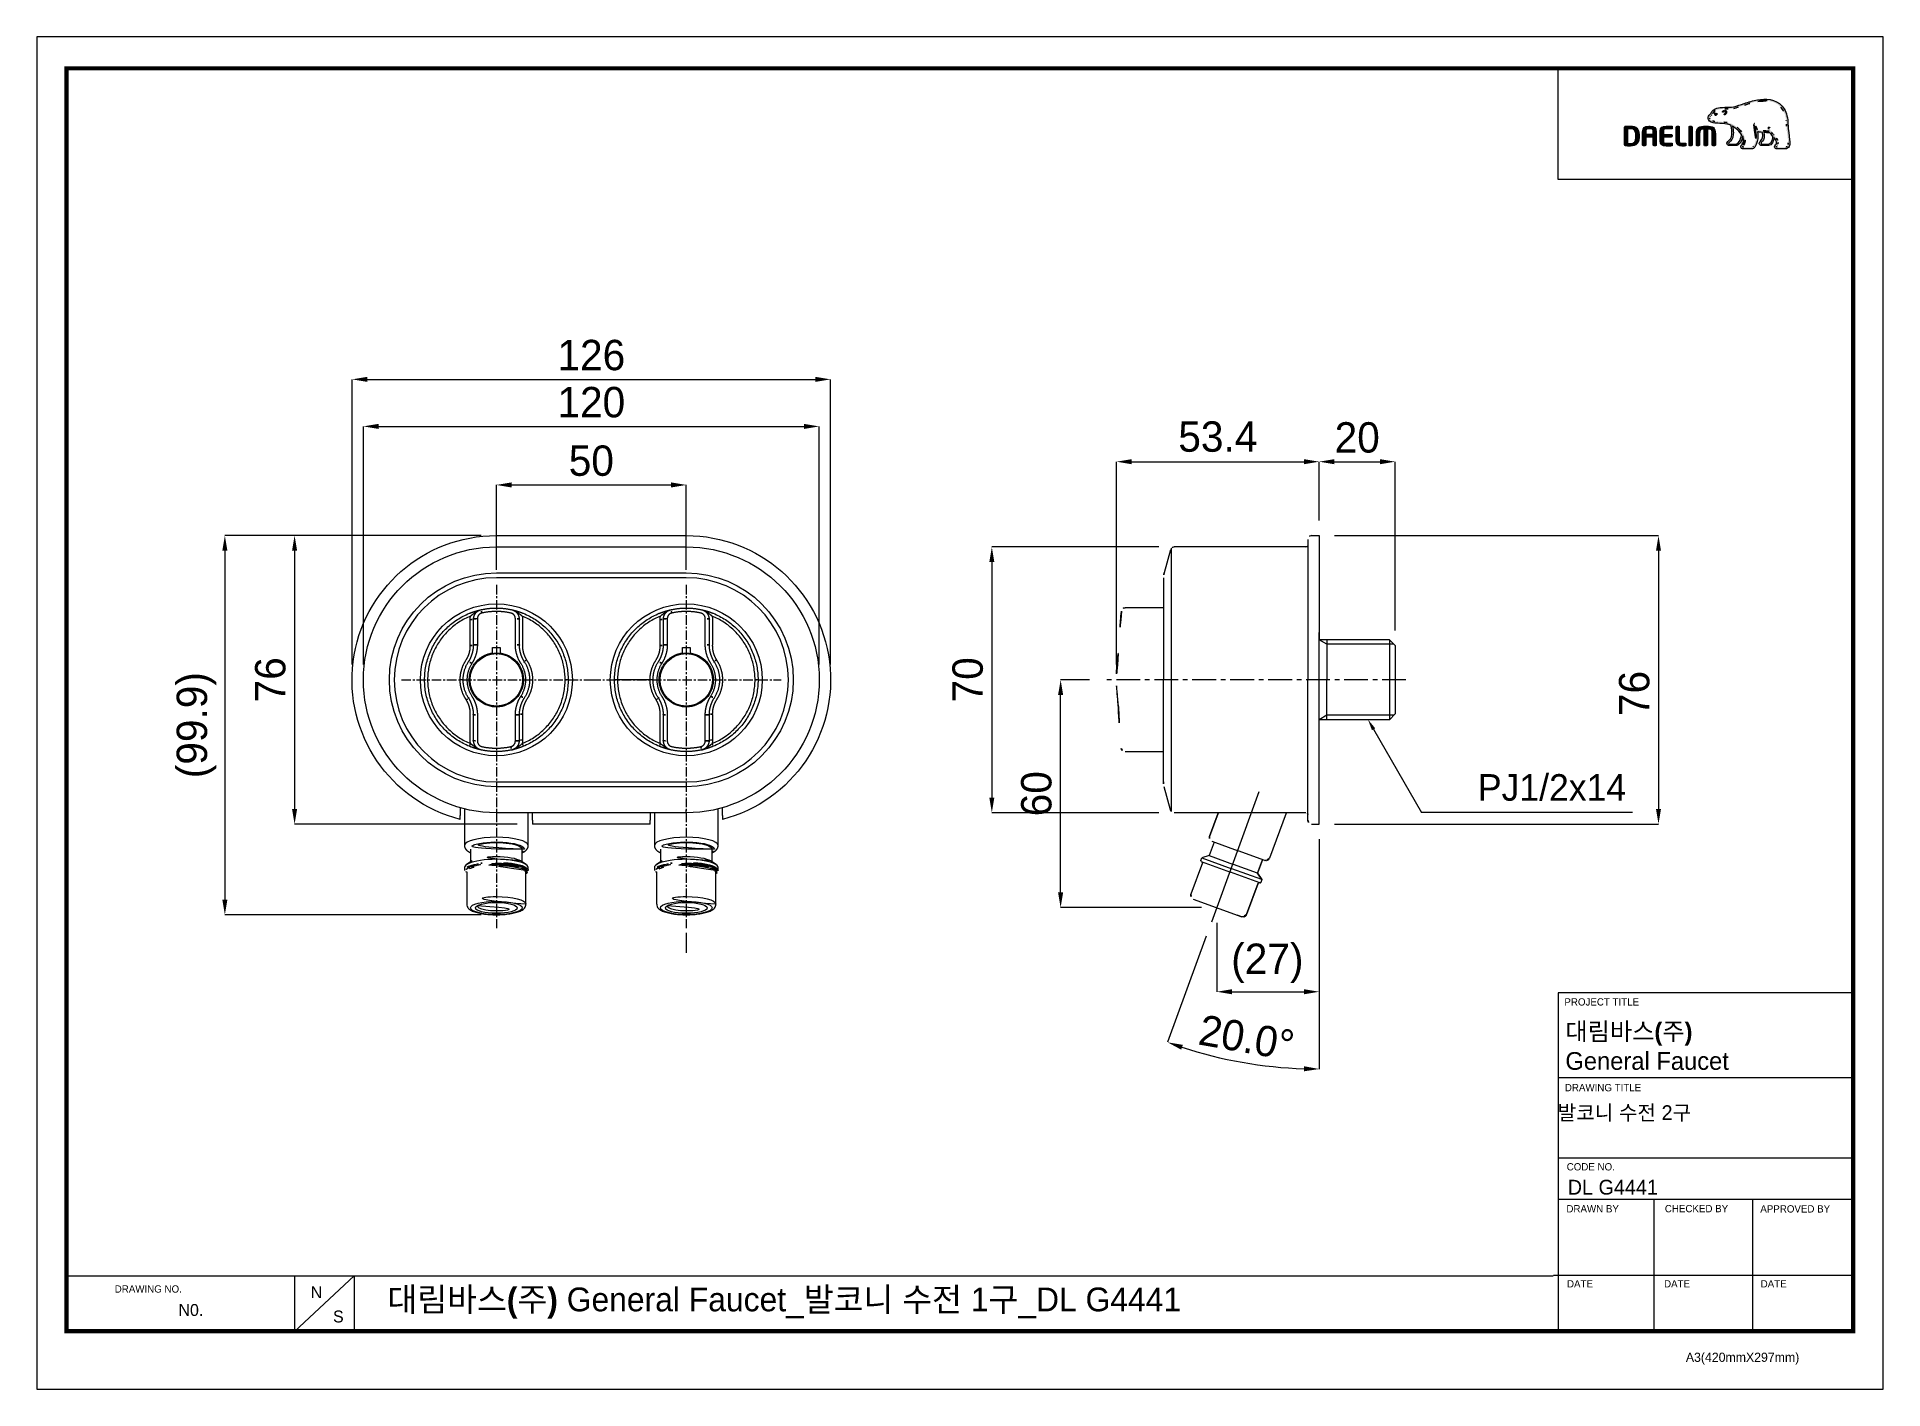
# Model space of a CAD drawing. Extents: x 16296679582 to 16296680068, y -37409616349 to -37409615993.
import ezdxf

# ---------------------------------------------------------------- set-up
doc = ezdxf.new("R2010")
doc.units = 0
doc.header["$LTSCALE"] = 10
doc.header["$MEASUREMENT"] = 0
doc.header["$PDMODE"] = 3
doc.header["$PDSIZE"] = -10
doc.linetypes.add('CENTER', pattern=[2, 1.25, -0.25, 0.25, -0.25])
doc.layers.get('0').update_dxf_attribs({"linetype": 'CONTINUOUS'})
doc.layers.get('DEFPOINTS').update_dxf_attribs({"linetype": 'CONTINUOUS'})
for name, color, linetype in [('CL', 2, 'CENTER'), ('D', 2, 'CONTINUOUS'), ('DWG', 7, 'CONTINUOUS'), ('레이어 1', 7, 'CONTINUOUS')]:
    doc.layers.add(name, color=color, linetype=linetype)
doc.styles.add('Daelim Dimension', font='')
doc.styles.get('Daelim Dimension').set_extended_font_data('나눔고딕')
doc.dimstyles.new('DEFAULT', dxfattribs={"dimscale": 2, "dimtxt": 2, "dimasz": 2, "dimexe": 0, "dimexo": 2, "dimgap": 1, "dimtad": 1, "dimdec": 1, "dimzin": 9, "dimdsep": 46, "dimtxsty": 'Daelim Dimension', "dimcen": 0.5, "dimclrd": 252, "dimclre": 252, "dimclrt": 3, "dimadec": 1, "dimazin": 0, "dimtfac": 1, "dimtdec": 1, "dimtix": 1, "dimtmove": 0, "dimatfit": 3, "dimfxl": 1, "dimtolj": 1, "dimtzin": 1, "dimlwd": 9, "dimlwe": 9, "dimarcsym": 0})

msp = doc.modelspace()

# ---------------------------------------------------------------- texts
at = {"color": 5, "ltscale": 40, "style": 'Daelim Dimension'}
for s, height, p in [('PROJECT TITLE', 1.91819508, (16296679983.873501, -37409616247.733849)), ('DRAWING TITLE', 1.91819508, (16296679983.996481, -37409616270.309967)), ('CODE NO.', 1.9181951, (16296679984.47751, -37409616291.158386)), ('DRAWN BY', 1.9181951, (16296679984.40229, -37409616302.215317)), ('CHECKED BY', 1.9181951, (16296680010.31922, -37409616302.181297)), ('APPROVED BY', 1.91819508, (16296680035.45455, -37409616302.243263)), ('DRAWING NO.', 1.91819508, (16296679602.187441, -37409616323.344749)), ('DATE', 1.9181951, (16296679984.552111, -37409616321.985558)), ('DATE', 1.9181951, (16296680010.11524, -37409616321.985558)), ('DATE', 1.9181951, (16296680035.542761, -37409616321.985558)), ('A3(420mmX297mm)', 2.42097059, (16296680015.849859, -37409616341.580727))]:
    msp.add_text(s, height=height, dxfattribs=at).set_placement(p)
at = {"attachment_point": 1, "style": 'Daelim Dimension'}
for s, insert, char_height, width in [('{\\fPretendard Variable SemiBold|b0|i0|c129|p2;\\C7;대림바스(주)} \\PGeneral Faucet', (16296679984.13027, -37409616252.205856), 4.67018569, 75.06045175), (' 발코니 수전 2구', (16296679980.641859, -37409616274.003067), 3.898736, 65.61174065), ('DL G4441', (16296679984.74539, -37409616293.62899), 3.898736, 65.61174065), ('N', (16296679653.77313, -37409616321.659538), 3.139079, 4.38092522), ('N0.', (16296679618.97464, -37409616326.351738), 3.1390789, 4.38092522), ('S', (16296679659.66342, -37409616328.057777), 3.139079, 4.38092522)]:
    msp.add_mtext(s, dxfattribs=dict(at, insert=insert, char_height=char_height, width=width))
at = {"color": 2, "insert": (16296679673.974251, -37409616322.006607), "char_height": 6.26582575, "width": 272.07198274, "attachment_point": 1, "style": 'Daelim Dimension'}
msp.add_mtext('{\\fPretendard Variable SemiBold|b0|i0|c129|p2;대림바스(주)} General Faucet_발코니 수전 1구_DL G4441', dxfattribs=at)
at = {"layer": 'D', "color": 2, "insert": (16296680000.122299, -37409616193.883034), "char_height": 7, "attachment_point": 9, "style": 'Daelim Dimension'}
msp.add_mtext('PJ1/2x14', dxfattribs=at)

# ---------------------------------------------------------------- blocks, each defined once
blk = doc.blocks.new('*D43')
at = {"color": 5, "lineweight": 9, "transparency": 16777216}
for p, q in [((16296679702.66807, -37409616132.93708), (16296679702.66807, -37409616110.603447)), ((16296679706.66807, -37409616110.603447), (16296679748.66807, -37409616110.603447)), ((16296679752.66807, -37409616132.93708), (16296679752.66807, -37409616110.603447))]:
    blk.add_line(p, q, dxfattribs=at)
at = {"color": 5, "transparency": 16777216}
for points in [[(16296679706.66807, -37409616109.93679), (16296679706.66807, -37409616111.270119), (16296679702.66807, -37409616110.603447)], [(16296679748.66807, -37409616109.93679), (16296679748.66807, -37409616111.270119), (16296679752.66807, -37409616110.603447)]]:
    blk.add_solid(points, dxfattribs=at)
at = {"layer": 'DEFPOINTS', "color": 0, "transparency": 16777216}
for p in [(16296679752.66807, -37409616110.603447), (16296679702.66807, -37409616136.93708), (16296679752.66807, -37409616136.93708)]:
    blk.add_point(p, dxfattribs=at)
at = {"color": 7, "transparency": 16777216, "insert": (16296679727.66807, -37409616104.260109), "char_height": 8, "attachment_point": 5, "style": 'Daelim Dimension'}
blk.add_mtext('\\A1;50', dxfattribs=at)
blk = doc.blocks.new('*D44')
at = {"color": 5, "lineweight": 9, "transparency": 16777216}
for p, q in [((16296679664.66807, -37409616157.93708), (16296679664.66807, -37409616082.79661)), ((16296679668.66807, -37409616082.79661), (16296679786.66807, -37409616082.79661)), ((16296679790.66807, -37409616157.93708), (16296679790.66807, -37409616082.79661))]:
    blk.add_line(p, q, dxfattribs=at)
at = {"color": 5, "transparency": 16777216}
for points in [[(16296679668.66807, -37409616082.12994), (16296679668.66807, -37409616083.46327), (16296679664.66807, -37409616082.79661)], [(16296679786.66807, -37409616082.12994), (16296679786.66807, -37409616083.46327), (16296679790.66807, -37409616082.79661)]]:
    blk.add_solid(points, dxfattribs=at)
at = {"layer": 'DEFPOINTS', "color": 0, "transparency": 16777216}
for p in [(16296679790.66807, -37409616082.79661), (16296679664.66807, -37409616161.93708), (16296679790.66807, -37409616161.93708)]:
    blk.add_point(p, dxfattribs=at)
at = {"color": 7, "transparency": 16777216, "insert": (16296679727.66807, -37409616076.44182), "char_height": 8, "attachment_point": 5, "style": 'Daelim Dimension'}
blk.add_mtext('\\A1;126', dxfattribs=at)
blk = doc.blocks.new('*D45')
at = {"color": 5, "lineweight": 9, "transparency": 16777216}
for p, q in [((16296679858.87287, -37409616161.93708), (16296679851.22893, -37409616161.93708)), ((16296679851.22893, -37409616217.93708), (16296679851.22893, -37409616165.93708)), ((16296679888.32322, -37409616221.93708), (16296679851.22893, -37409616221.93708))]:
    blk.add_line(p, q, dxfattribs=at)
at = {"color": 5, "transparency": 16777216}
for points in [[(16296679850.56226, -37409616165.93708), (16296679851.8956, -37409616165.93708), (16296679851.22893, -37409616161.93708)], [(16296679850.56226, -37409616217.93708), (16296679851.8956, -37409616217.93708), (16296679851.22893, -37409616221.93708)]]:
    blk.add_solid(points, dxfattribs=at)
at = {"layer": 'DEFPOINTS', "color": 0, "transparency": 16777216}
for p in [(16296679851.22893, -37409616161.93708), (16296679862.87287, -37409616161.93708), (16296679892.32322, -37409616221.93708)]:
    blk.add_point(p, dxfattribs=at)
at = {"color": 7, "transparency": 16777216, "insert": (16296679844.87414, -37409616191.93708), "char_height": 8, "attachment_point": 5, "rotation": 90, "style": 'Daelim Dimension'}
blk.add_mtext('\\A1;60', dxfattribs=at)
blk = doc.blocks.new('*D46')
at = {"color": 5, "lineweight": 9, "transparency": 16777216}
for p, q in [((16296679919.32, -37409616203.94), (16296679919.32, -37409616264.45)), ((16296679889.57, -37409616229.49), (16296679879.41, -37409616257.42))]:
    blk.add_line(p, q, dxfattribs=at)
blk.add_arc((16296679919.32, -37409616147.76), 116.7, 251.964, 268.036, dxfattribs=at)
at = {"color": 5, "transparency": 16777216}
for points in [[(16296679882.97, -37409616259.35), (16296679883.41, -37409616258.09), (16296679879.41, -37409616257.42)], [(16296679915.34, -37409616263.72), (16296679915.31, -37409616265.05), (16296679919.32, -37409616264.45)]]:
    blk.add_solid(points, dxfattribs=at)
at = {"layer": 'DEFPOINTS', "color": 0, "transparency": 16777216}
for p in [(16296679919.32, -37409616172.43), (16296679903.42, -37409616191.46), (16296679919.32, -37409616199.94), (16296679890.94, -37409616225.73), (16296679892.41, -37409616261.31)]:
    blk.add_point(p, dxfattribs=at)
at = {"color": 7, "transparency": 16777216, "insert": (16296679900.2, -37409616256.22), "char_height": 8, "attachment_point": 5, "rotation": 350, "style": 'Daelim Dimension'}
blk.add_mtext('\\A1;20.0°', dxfattribs=at)
blk = doc.blocks.new('*D47')
at = {"color": 5, "lineweight": 9, "transparency": 16777216}
for p, q in [((16296679919.323219, -37409616119.93708), (16296679919.323219, -37409616104.481262)), ((16296679923.323219, -37409616104.481262), (16296679935.323219, -37409616104.481262)), ((16296679939.323219, -37409616148.939583), (16296679939.323219, -37409616104.481262))]:
    blk.add_line(p, q, dxfattribs=at)
at = {"color": 5, "transparency": 16777216}
for points in [[(16296679923.323219, -37409616103.814598), (16296679923.323219, -37409616105.147926), (16296679919.323219, -37409616104.481262)], [(16296679935.323219, -37409616103.814598), (16296679935.323219, -37409616105.147926), (16296679939.323219, -37409616104.481262)]]:
    blk.add_solid(points, dxfattribs=at)
at = {"layer": 'DEFPOINTS', "color": 0, "transparency": 16777216}
for p in [(16296679939.323219, -37409616104.481262), (16296679919.323219, -37409616123.93708), (16296679939.323219, -37409616152.939583)]:
    blk.add_point(p, dxfattribs=at)
at = {"color": 7, "transparency": 16777216, "insert": (16296679929.323219, -37409616098.143639), "char_height": 8, "attachment_point": 5, "style": 'Daelim Dimension'}
blk.add_mtext('\\A1;20', dxfattribs=at)
blk = doc.blocks.new('*D48')
at = {"color": 5, "lineweight": 9, "transparency": 16777216}
for p, q in [((16296679919.323219, -37409616203.93708), (16296679919.323219, -37409616244.097862)), ((16296679892.323219, -37409616225.93708), (16296679892.323219, -37409616244.097862)), ((16296679896.323219, -37409616244.097862), (16296679915.323219, -37409616244.097862))]:
    blk.add_line(p, q, dxfattribs=at)
at = {"color": 5, "transparency": 16777216}
for points in [[(16296679896.323219, -37409616243.431198), (16296679896.323219, -37409616244.764526), (16296679892.323219, -37409616244.097862)], [(16296679915.323219, -37409616243.431198), (16296679915.323219, -37409616244.764526), (16296679919.323219, -37409616244.097862)]]:
    blk.add_solid(points, dxfattribs=at)
at = {"layer": 'DEFPOINTS', "color": 0, "transparency": 16777216}
for p in [(16296679919.323219, -37409616199.93708), (16296679892.323219, -37409616221.93708), (16296679919.323219, -37409616244.097862)]:
    blk.add_point(p, dxfattribs=at)
at = {"color": 7, "transparency": 16777216, "insert": (16296679905.65941, -37409616236.615753), "char_height": 8, "attachment_point": 5, "style": 'Daelim Dimension'}
blk.add_mtext('\\A1;(27)', dxfattribs=at)
blk = doc.blocks.new('*D38')
at = {"color": 5, "lineweight": 9, "transparency": 16777216}
for p, q in [((16296679698.66807, -37409616123.93708), (16296679631.18069, -37409616123.93708)), ((16296679631.18069, -37409616127.93708), (16296679631.18069, -37409616219.80998)), ((16296679698.66807, -37409616223.80998), (16296679631.18069, -37409616223.80998))]:
    blk.add_line(p, q, dxfattribs=at)
at = {"color": 5, "transparency": 16777216}
for points in [[(16296679630.51403, -37409616127.93708), (16296679631.84736, -37409616127.93708), (16296679631.18069, -37409616123.93708)], [(16296679630.51403, -37409616219.80998), (16296679631.84736, -37409616219.80998), (16296679631.18069, -37409616223.80998)]]:
    blk.add_solid(points, dxfattribs=at)
at = {"layer": 'DEFPOINTS', "color": 0, "transparency": 16777216}
for p in [(16296679702.66807, -37409616123.93708), (16296679631.18069, -37409616223.80998), (16296679702.66807, -37409616223.80998)]:
    blk.add_point(p, dxfattribs=at)
at = {"color": 7, "transparency": 16777216, "insert": (16296679623.69858, -37409616173.87354), "char_height": 8, "attachment_point": 5, "rotation": 90, "style": 'Daelim Dimension'}
blk.add_mtext('\\A1;(99.9)', dxfattribs=at)
blk = doc.blocks.new('*D39')
at = {"color": 5, "lineweight": 9, "transparency": 16777216}
for p, q in [((16296679698.66807, -37409616123.93708), (16296679649.53691, -37409616123.93708)), ((16296679649.53691, -37409616127.93708), (16296679649.53691, -37409616195.93708)), ((16296679708.16807, -37409616199.93708), (16296679649.53691, -37409616199.93708))]:
    blk.add_line(p, q, dxfattribs=at)
at = {"color": 5, "transparency": 16777216}
for points in [[(16296679648.87024, -37409616127.93708), (16296679650.20357, -37409616127.93708), (16296679649.53691, -37409616123.93708)], [(16296679648.87024, -37409616195.93708), (16296679650.20357, -37409616195.93708), (16296679649.53691, -37409616199.93708)]]:
    blk.add_solid(points, dxfattribs=at)
at = {"layer": 'DEFPOINTS', "color": 0, "transparency": 16777216}
for p in [(16296679702.66807, -37409616123.93708), (16296679649.53691, -37409616199.93708), (16296679712.16807, -37409616199.93708)]:
    blk.add_point(p, dxfattribs=at)
at = {"color": 7, "transparency": 16777216, "insert": (16296679643.18212, -37409616161.93708), "char_height": 8, "attachment_point": 5, "rotation": 90, "style": 'Daelim Dimension'}
blk.add_mtext('\\A1;76', dxfattribs=at)
blk = doc.blocks.new('*D40')
at = {"color": 5, "lineweight": 9, "transparency": 16777216}
for p, q in [((16296679923.32322, -37409616123.93708), (16296680008.6496, -37409616123.93708)), ((16296680008.6496, -37409616127.93708), (16296680008.6496, -37409616195.93708)), ((16296679923.32322, -37409616199.93708), (16296680008.6496, -37409616199.93708))]:
    blk.add_line(p, q, dxfattribs=at)
at = {"color": 5, "transparency": 16777216}
for points in [[(16296680007.98293, -37409616127.93708), (16296680009.31627, -37409616127.93708), (16296680008.6496, -37409616123.93708)], [(16296680007.98293, -37409616195.93708), (16296680009.31627, -37409616195.93708), (16296680008.6496, -37409616199.93708)]]:
    blk.add_solid(points, dxfattribs=at)
at = {"layer": 'DEFPOINTS', "color": 0, "transparency": 16777216}
for p in [(16296679919.32322, -37409616123.93708), (16296679919.32322, -37409616199.93708), (16296680008.6496, -37409616199.93708)]:
    blk.add_point(p, dxfattribs=at)
at = {"color": 7, "transparency": 16777216, "insert": (16296680002.29482, -37409616165.53495), "char_height": 8, "attachment_point": 5, "rotation": 90, "style": 'Daelim Dimension'}
blk.add_mtext('\\A1;76', dxfattribs=at)
blk = doc.blocks.new('*D41')
at = {"color": 5, "lineweight": 9, "transparency": 16777216}
for p, q in [((16296679877.09054, -37409616126.93708), (16296679833.11711, -37409616126.93708)), ((16296679833.11711, -37409616130.93708), (16296679833.11711, -37409616192.93708)), ((16296679877.09054, -37409616196.93708), (16296679833.11711, -37409616196.93708))]:
    blk.add_line(p, q, dxfattribs=at)
at = {"color": 5, "transparency": 16777216}
for points in [[(16296679832.45044, -37409616130.93708), (16296679833.78377, -37409616130.93708), (16296679833.11711, -37409616126.93708)], [(16296679832.45044, -37409616192.93708), (16296679833.78377, -37409616192.93708), (16296679833.11711, -37409616196.93708)]]:
    blk.add_solid(points, dxfattribs=at)
at = {"layer": 'DEFPOINTS', "color": 0, "transparency": 16777216}
for p in [(16296679881.09054, -37409616126.93708), (16296679833.11711, -37409616196.93708), (16296679881.09054, -37409616196.93708)]:
    blk.add_point(p, dxfattribs=at)
at = {"color": 7, "transparency": 16777216, "insert": (16296679826.79093, -37409616161.93708), "char_height": 8, "attachment_point": 5, "rotation": 90, "style": 'Daelim Dimension'}
blk.add_mtext('\\A1;70', dxfattribs=at)
blk = doc.blocks.new('*D42')
at = {"color": 5, "lineweight": 9, "transparency": 16777216}
for p, q in [((16296679667.66807, -37409616157.93708), (16296679667.66807, -37409616095.18499)), ((16296679671.66807, -37409616095.18499), (16296679783.66807, -37409616095.18499)), ((16296679787.66807, -37409616157.93708), (16296679787.66807, -37409616095.18499))]:
    blk.add_line(p, q, dxfattribs=at)
at = {"color": 5, "transparency": 16777216}
for points in [[(16296679671.66807, -37409616094.518333), (16296679671.66807, -37409616095.851646), (16296679667.66807, -37409616095.18499)], [(16296679783.66807, -37409616094.518333), (16296679783.66807, -37409616095.851646), (16296679787.66807, -37409616095.18499)]]:
    blk.add_solid(points, dxfattribs=at)
at = {"layer": 'DEFPOINTS', "color": 0, "transparency": 16777216}
for p in [(16296679787.66807, -37409616095.18499), (16296679667.66807, -37409616161.93708), (16296679787.66807, -37409616161.93708)]:
    blk.add_point(p, dxfattribs=at)
at = {"color": 7, "transparency": 16777216, "insert": (16296679727.66807, -37409616088.847366), "char_height": 8, "attachment_point": 5, "style": 'Daelim Dimension'}
blk.add_mtext('\\A1;120', dxfattribs=at)
blk = doc.blocks.new('*D49')
at = {"color": 5, "lineweight": 9, "transparency": 16777216}
for p, q in [((16296679865.92322, -37409616157.93708), (16296679865.92322, -37409616104.481262)), ((16296679869.92322, -37409616104.481262), (16296679915.323219, -37409616104.481262)), ((16296679919.323219, -37409616119.93708), (16296679919.323219, -37409616104.481262))]:
    blk.add_line(p, q, dxfattribs=at)
at = {"color": 5, "transparency": 16777216}
for points in [[(16296679869.92322, -37409616103.814598), (16296679869.92322, -37409616105.147926), (16296679865.92322, -37409616104.481262)], [(16296679915.323219, -37409616103.814598), (16296679915.323219, -37409616105.147926), (16296679919.323219, -37409616104.481262)]]:
    blk.add_solid(points, dxfattribs=at)
at = {"layer": 'DEFPOINTS', "color": 0, "transparency": 16777216}
for p in [(16296679919.323219, -37409616104.481262), (16296679919.323219, -37409616123.93708), (16296679865.92322, -37409616161.93708)]:
    blk.add_point(p, dxfattribs=at)
at = {"color": 7, "transparency": 16777216, "insert": (16296679892.62322, -37409616097.920464), "char_height": 8, "attachment_point": 5, "style": 'Daelim Dimension'}
blk.add_mtext('\\A1;53.4', dxfattribs=at)

# ---------------------------------------------------------------- dimensions: what is measured, and where the dimension line sits
for base, p1, p2, picture, middle in [((16296679790.66807, -37409616082.796608), (16296679664.66807, -37409616161.93708), (16296679790.66807, -37409616161.93708), '*D44', (16296679727.66807, -37409616082.796608)), ((16296679939.323219, -37409616104.481262), (16296679919.323219, -37409616123.93708), (16296679939.323219, -37409616152.939583), '*D47', (16296679929.323219, -37409616104.481262)), ((16296679752.66807, -37409616110.603447), (16296679702.66807, -37409616136.93708), (16296679752.66807, -37409616136.93708), '*D43', (16296679727.66807, -37409616110.603447))]:
    dim = msp.add_linear_dim(base=base, p1=p1, p2=p2, dimstyle='DEFAULT', override={"dimtxt": 4, "dimclrd": 5, "dimclre": 5, "dimclrt": 7})
    dim.commit()
    dim.dimension.update_dxf_attribs({"geometry": picture, "text_midpoint": middle, "dimtype": 160})
for base, p1, p2, picture, middle in [((16296679787.66807, -37409616095.18499), (16296679667.66807, -37409616161.93708), (16296679787.66807, -37409616161.93708), '*D42', (16296679727.66807, -37409616088.847366)), ((16296679919.323219, -37409616104.481262), (16296679865.92322, -37409616161.93708), (16296679919.323219, -37409616123.93708), '*D49', (16296679892.62322, -37409616097.920464))]:
    dim = msp.add_linear_dim(base=base, p1=p1, p2=p2, dimstyle='DEFAULT', override={"dimtxt": 4, "dimclrd": 5, "dimclre": 5, "dimclrt": 7})
    dim.commit()
    dim.dimension.update_dxf_attribs({"geometry": picture, "text_midpoint": middle})
dim = msp.add_linear_dim(base=(16296679631.180691, -37409616223.809982), p1=(16296679702.66807, -37409616123.93708), p2=(16296679702.66807, -37409616223.809982), angle=90, text='(<>)', dimstyle='DEFAULT', override={"dimtxt": 4, "dimclrd": 5, "dimclre": 5, "dimclrt": 7})
dim.commit()
dim.dimension.update_dxf_attribs({"geometry": '*D38', "text_midpoint": (16296679623.69858, -37409616173.873543)})
dim = msp.add_linear_dim(base=(16296679649.536909, -37409616199.93708), p1=(16296679702.66807, -37409616123.93708), p2=(16296679712.16807, -37409616199.93708), angle=90, dimstyle='DEFAULT', override={"dimtxt": 4, "dimclrd": 5, "dimclre": 5, "dimclrt": 7})
dim.commit()
dim.dimension.update_dxf_attribs({"geometry": '*D39', "text_midpoint": (16296679643.182119, -37409616161.93708)})
for base, p1, p2, picture, middle in [((16296680008.649599, -37409616199.93708), (16296679919.323219, -37409616123.93708), (16296679919.323219, -37409616199.93708), '*D40', (16296680008.649611, -37409616165.53495)), ((16296679833.117109, -37409616196.93708), (16296679881.09054, -37409616126.93708), (16296679881.09054, -37409616196.93708), '*D41', (16296679833.117109, -37409616161.93708)), ((16296679851.22893, -37409616161.93708), (16296679892.323219, -37409616221.93708), (16296679862.872869, -37409616161.93708), '*D45', (16296679851.228939, -37409616191.93708))]:
    dim = msp.add_linear_dim(base=base, p1=p1, p2=p2, angle=90, dimstyle='DEFAULT', override={"dimtxt": 4, "dimclrd": 5, "dimclre": 5, "dimclrt": 7})
    dim.commit()
    dim.dimension.update_dxf_attribs({"geometry": picture, "text_midpoint": middle, "dimtype": 160})
dim = msp.add_angular_dim_2l(base=(16296679892.410749, -37409616261.307854), line1=((16296679919.323219, -37409616199.93708), (16296679919.323219, -37409616172.434578)), line2=((16296679903.415791, -37409616191.46048), (16296679890.94272, -37409616225.729958)), dimstyle='DEFAULT', override={"dimtxt": 4, "dimclrd": 5, "dimclre": 5, "dimclrt": 7})
dim.commit()
dim.dimension.update_dxf_attribs({"geometry": '*D46', "text_midpoint": (16296679900.19805, -37409616256.219437)})
dim = msp.add_linear_dim(base=(16296679919.323219, -37409616244.097862), p1=(16296679892.323219, -37409616221.93708), p2=(16296679919.323219, -37409616199.93708), text='(<>)', dimstyle='DEFAULT', override={"dimtxt": 4, "dimclrd": 5, "dimclre": 5, "dimclrt": 7})
dim.commit()
dim.dimension.update_dxf_attribs({"geometry": '*D48', "text_midpoint": (16296679905.65941, -37409616244.097862), "dimtype": 160})

# ---------------------------------------------------------------- hatches: boundary and pattern name
at = {"layer": '레이어 1'}
h = msp.add_hatch(color=5, dxfattribs=at)
h.dxf.hatch_style = 1
edge = h.paths.add_edge_path(flags=16)
edge.add_spline(control_points=[(16296680042.53644, -37409616021.43644), (16296680042.32461, -37409616021.670937), (16296680042.058411, -37409616021.673027), (16296680042.04689, -37409616021.673027), (16296680042.04689, -37409616021.673027), (16296680039.914471, -37409616021.673027), (16296680039.914471, -37409616021.673027), (16296680039.836121, -37409616021.673027), (16296680039.77626, -37409616021.653389), (16296680039.73749, -37409616021.615112), (16296680039.70513, -37409616021.58342), (16296680039.689409, -37409616021.53521), (16296680039.689409, -37409616021.475471), (16296680039.689409, -37409616021.355217), (16296680039.777189, -37409616021.244652), (16296680039.870449, -37409616021.127281), (16296680039.956909, -37409616021.016197), (16296680040.039049, -37409616020.910873), (16296680040.08503, -37409616020.781441), (16296680040.20175, -37409616020.467308), (16296680040.189831, -37409616020.132202), (16296680040.050449, -37409616019.836929), (16296680039.798651, -37409616019.302696), (16296680039.42506, -37409616018.88298), (16296680039.062969, -37409616018.477402), (16296680039.062969, -37409616018.477402), (16296680038.94035, -37409616018.342743), (16296680038.94035, -37409616018.341431), (16296680038.469669, -37409616017.816917), (16296680037.983259, -37409616017.2743), (16296680037.94488, -37409616016.538612), (16296680037.9361, -37409616016.392937), (16296680037.868771, -37409616016.304901), (16296680037.775101, -37409616016.30883), (16296680037.775101, -37409616016.30883), (16296680037.63715, -37409616016.375107), (16296680037.63415, -37409616016.375107), (16296680037.596809, -37409616016.41626), (16296680037.575979, -37409616016.477547), (16296680037.575979, -37409616016.548042), (16296680037.575979, -37409616016.548042), (16296680037.57716, -37409616016.572906), (16296680037.57716, -37409616016.573189), (16296680037.596029, -37409616016.839119), (16296680037.65943, -37409616017.100067), (16296680037.77091, -37409616017.370956), (16296680037.77091, -37409616017.370956), (16296680037.78179, -37409616017.398232), (16296680037.78179, -37409616017.398232), (16296680037.78179, -37409616017.398232), (16296680037.75296, -37409616017.399269), (16296680037.75296, -37409616017.399269), (16296680036.384001, -37409616017.453506), (16296680035.04191, -37409616017.195183), (16296680034.647209, -37409616017.100067), (16296680034.403799, -37409616016.120712), (16296680034.00898, -37409616015.471474), (16296680033.991949, -37409616015.44397), (16296680033.96129, -37409616015.393143), (16296680033.9123, -37409616015.354088), (16296680033.865141, -37409616015.340462), (16296680033.865141, -37409616015.340462), (16296680033.749849, -37409616015.357758), (16296680033.73571, -37409616015.359596), (16296680033.726021, -37409616015.374008), (16296680033.705839, -37409616015.401253), (16296680033.661301, -37409616015.460999), (16296680033.661301, -37409616015.460999), (16296680033.655809, -37409616015.508942), (16296680033.655809, -37409616015.508942), (16296680033.655809, -37409616015.508942), (16296680033.692209, -37409616015.63784), (16296680033.692209, -37409616015.63784), (16296680033.72208, -37409616015.689461), (16296680034.42503, -37409616016.920868), (16296680034.42503, -37409616018.551819), (16296680034.42503, -37409616019.557899), (16296680034.160669, -37409616020.507118), (16296680033.63929, -37409616021.37278), (16296680033.514709, -37409616021.580544), (16296680033.350571, -37409616021.673027), (16296680033.10639, -37409616021.673027), (16296680033.10639, -37409616021.673027), (16296680031.004339, -37409616021.673027), (16296680031.004339, -37409616021.673027), (16296680030.93466, -37409616021.673027), (16296680030.789249, -37409616021.624031), (16296680030.789249, -37409616021.472069), (16296680030.789249, -37409616021.388229), (16296680030.86693, -37409616021.250679), (16296680030.99637, -37409616021.105797), (16296680031.872351, -37409616020.130371), (16296680031.36697, -37409616018.606827), (16296680030.526871, -37409616017.603111), (16296680029.715429, -37409616016.635017), (16296680028.391159, -37409616015.41671), (16296680026.690769, -37409616015.114098), (16296680026.088169, -37409616015.008781), (16296680025.09795, -37409616014.950104), (16296680024.29818, -37409616014.902657), (16296680024.29818, -37409616014.902657), (16296680023.48978, -37409616014.854721), (16296680023.48978, -37409616014.854721), (16296680023.0749, -37409616014.823013), (16296680022.38925, -37409616014.567833), (16296680022.180559, -37409616014.172722), (16296680022.0924, -37409616014.008972), (16296680022.10236, -37409616013.84288), (16296680022.21291, -37409616013.651878), (16296680022.28248, -37409616013.536613), (16296680022.377979, -37409616013.437561), (16296680022.49811, -37409616013.317039), (16296680022.630939, -37409616013.18264), (16296680022.76758, -37409616013.04351), (16296680022.87396, -37409616012.860107), (16296680022.87396, -37409616012.860107), (16296680022.90447, -37409616012.802742), (16296680022.90447, -37409616012.802742), (16296680023.31044, -37409616012.026169), (16296680024.14674, -37409616011.616127), (16296680025.391121, -37409616011.583122), (16296680025.391121, -37409616011.583122), (16296680026.092899, -37409616011.575256), (16296680026.092899, -37409616011.575256), (16296680026.86343, -37409616011.571342), (16296680027.73774, -37409616011.566879), (16296680028.456129, -37409616011.4123), (16296680029.46509, -37409616011.195374), (16296680030.477329, -37409616010.849518), (16296680031.37063, -37409616010.545082), (16296680031.37063, -37409616010.545082), (16296680031.399191, -37409616010.53566), (16296680031.399191, -37409616010.53566), (16296680032.50404, -37409616010.157837), (16296680033.646629, -37409616009.767189), (16296680034.814619, -37409616009.576988), (16296680036.68387, -37409616009.26757), (16296680039.250811, -37409616009.277779), (16296680040.865789, -37409616011.090828), (16296680041.612249, -37409616011.93026), (16296680042.072041, -37409616013.084648), (16296680042.230289, -37409616014.522774), (16296680042.230289, -37409616014.522774), (16296680042.224279, -37409616014.518051), (16296680042.21876, -37409616014.513077), (16296680042.23159, -37409616014.541618), (16296680042.24366, -37409616014.703033), (16296680042.3102, -37409616015.617928), (16296680042.32933, -37409616016.057831), (16296680042.34951, -37409616016.512657), (16296680042.46452, -37409616017.356567), (16296680042.46452, -37409616017.356567), (16296680042.790449, -37409616020.178833), (16296680042.790449, -37409616020.178833), (16296680042.790449, -37409616020.178833), (16296680042.809839, -37409616020.521797), (16296680042.809839, -37409616020.521797), (16296680042.809839, -37409616020.926857), (16296680042.71814, -37409616021.234703), (16296680042.53644, -37409616021.43644)], knot_values=[0, 0, 0, 0, 1, 1, 1, 2, 2, 2, 3, 3, 3, 4, 4, 4, 5, 5, 5, 6, 6, 6, 7, 7, 7, 8, 8, 8, 9, 9, 9, 10, 10, 10, 11, 11, 11, 12, 12, 12, 13, 13, 13, 14, 14, 14, 15, 15, 15, 16, 16, 16, 17, 17, 17, 18, 18, 18, 19, 19, 19, 20, 20, 20, 21, 21, 21, 22, 22, 22, 23, 23, 23, 24, 24, 24, 25, 25, 25, 26, 26, 26, 27, 27, 27, 28, 28, 28, 29, 29, 29, 30, 30, 30, 31, 31, 31, 32, 32, 32, 33, 33, 33, 34, 34, 34, 35, 35, 35, 36, 36, 36, 37, 37, 37, 38, 38, 38, 39, 39, 39, 40, 40, 40, 41, 41, 41, 42, 42, 42, 43, 43, 43, 44, 44, 44, 45, 45, 45, 46, 46, 46, 47, 47, 47, 48, 48, 48, 49, 49, 49, 50, 50, 50, 51, 51, 51, 52, 52, 52, 53, 53, 53, 53], degree=3, periodic=0)
edge = h.paths.add_edge_path(flags=16)
edge.add_spline(control_points=[(16296680037.606899, -37409616020.8265), (16296680037.606899, -37409616020.8265), (16296680035.86734, -37409616020.8265), (16296680035.86734, -37409616020.8265), (16296680035.738701, -37409616020.8265), (16296680035.637051, -37409616020.723801), (16296680035.637051, -37409616020.592789), (16296680035.637051, -37409616020.501358), (16296680035.716431, -37409616020.385033), (16296680035.7915, -37409616020.305107), (16296680036.14534, -37409616019.966347), (16296680036.50728, -37409616019.5), (16296680036.50728, -37409616018.614693), (16296680036.50728, -37409616018.614693), (16296680036.48488, -37409616018.212517), (16296680036.48488, -37409616018.21096), (16296680036.48488, -37409616018.21096), (16296680036.42095, -37409616017.819778), (16296680036.42095, -37409616017.819778), (16296680036.42095, -37409616017.819778), (16296680036.416491, -37409616017.795143), (16296680036.416491, -37409616017.795143), (16296680036.416491, -37409616017.795143), (16296680036.442169, -37409616017.796989), (16296680036.442169, -37409616017.796989), (16296680036.766529, -37409616017.820297), (16296680037.39769, -37409616017.855423), (16296680038.00029, -37409616017.826859), (16296680038.153299, -37409616018.070251), (16296680038.399851, -37409616018.383339), (16296680038.75983, -37409616018.800453), (16296680038.74332, -37409616019.007973), (16296680038.571449, -37409616020.8265), (16296680037.606899, -37409616020.8265)], knot_values=[0, 0, 0, 0, 1, 1, 1, 2, 2, 2, 3, 3, 3, 4, 4, 4, 5, 5, 5, 6, 6, 6, 7, 7, 7, 8, 8, 8, 9, 9, 9, 10, 10, 10, 11, 11, 11, 11], degree=3, periodic=0)
edge = h.paths.add_edge_path(flags=16)
edge.add_spline(control_points=[(16296680028.87821, -37409616020.8265), (16296680028.87821, -37409616020.8265), (16296680027.35128, -37409616020.8265), (16296680027.35128, -37409616020.8265), (16296680027.23679, -37409616020.8265), (16296680027.11364, -37409616020.732178), (16296680027.11364, -37409616020.592789), (16296680027.11364, -37409616020.508186), (16296680027.184641, -37409616020.403374), (16296680027.31407, -37409616020.299347), (16296680027.70052, -37409616019.991501), (16296680028.286091, -37409616019.525658), (16296680028.349501, -37409616018.239487), (16296680028.349501, -37409616018.239487), (16296680028.358271, -37409616017.88868), (16296680028.358271, -37409616017.88868), (16296680028.358271, -37409616017.341629), (16296680028.23291, -37409616016.681137), (16296680028.11397, -37409616016.090843), (16296680028.11397, -37409616016.090843), (16296680028.09457, -37409616016.030586), (16296680028.09457, -37409616016.030586), (16296680028.09457, -37409616016.030586), (16296680028.144621, -37409616016.069633), (16296680028.144621, -37409616016.069633), (16296680028.37228, -37409616016.209793), (16296680029.619419, -37409616017.055), (16296680030.504471, -37409616018.303711), (16296680030.431101, -37409616018.894768), (16296680030.09783, -37409616020.8265), (16296680028.87821, -37409616020.8265)], knot_values=[0, 0, 0, 0, 1, 1, 1, 2, 2, 2, 3, 3, 3, 4, 4, 4, 5, 5, 5, 6, 6, 6, 7, 7, 7, 8, 8, 8, 9, 9, 9, 10, 10, 10, 10], degree=3, periodic=0)
edge = h.paths.add_edge_path()
edge.add_spline(control_points=[(16296680043.221451, -37409616020.136139), (16296680043.220909, -37409616020.132202), (16296680042.897091, -37409616017.297882), (16296680042.897091, -37409616017.297882), (16296680042.77721, -37409616016.450844), (16296680042.75992, -37409616015.999138), (16296680042.744341, -37409616015.598824), (16296680042.744341, -37409616015.598824), (16296680042.664181, -37409616014.479797), (16296680042.664181, -37409616014.479012), (16296680042.49361, -37409616012.947357), (16296680041.99791, -37409616011.71019), (16296680041.190149, -37409616010.805496), (16296680039.44523, -37409616008.84494), (16296680036.72134, -37409616008.824242), (16296680034.74271, -37409616009.150436), (16296680033.529249, -37409616009.351143), (16296680032.369381, -37409616009.747032), (16296680031.247999, -37409616010.130592), (16296680031.247999, -37409616010.130592), (16296680031.211861, -37409616010.143417), (16296680031.211861, -37409616010.143417), (16296680030.335211, -37409616010.44236), (16296680029.34038, -37409616010.782707), (16296680028.36417, -37409616010.990723), (16296680027.693451, -37409616011.134048), (16296680026.853479, -37409616011.140587), (16296680026.111481, -37409616011.144531), (16296680026.111481, -37409616011.144531), (16296680025.3771, -37409616011.153427), (16296680025.3771, -37409616011.153427), (16296680023.965969, -37409616011.188293), (16296680023.00481, -37409616011.676933), (16296680022.519329, -37409616012.605186), (16296680022.519329, -37409616012.605186), (16296680022.49745, -37409616012.645264), (16296680022.49745, -37409616012.645264), (16296680022.41715, -37409616012.785973), (16296680022.298071, -37409616012.905441), (16296680022.191429, -37409616013.012337), (16296680022.073931, -37409616013.130768), (16296680021.94149, -37409616013.263603), (16296680021.840361, -37409616013.435463), (16296680021.738819, -37409616013.607613), (16296680021.687611, -37409616013.782089), (16296680021.687611, -37409616013.953438), (16296680021.687611, -37409616014.097542), (16296680021.723761, -37409616014.239021), (16296680021.79635, -37409616014.374207), (16296680022.096331, -37409616014.940666), (16296680022.95203, -37409616015.246407), (16296680023.46266, -37409616015.282829), (16296680023.46266, -37409616015.282829), (16296680024.214331, -37409616015.329987), (16296680024.232281, -37409616015.331573), (16296680024.983841, -37409616015.374008), (16296680026.0131, -37409616015.433479), (16296680026.61401, -37409616015.539589), (16296680026.965361, -37409616015.601677), (16296680027.364639, -37409616015.727699), (16296680027.732491, -37409616015.900887), (16296680027.75869, -37409616015.996262), (16296680027.94968, -37409616016.845413), (16296680027.94968, -37409616017.889214), (16296680027.94968, -37409616017.889214), (16296680027.941561, -37409616018.22039), (16296680027.941561, -37409616018.22039), (16296680027.88615, -37409616019.321037), (16296680027.4063, -37409616019.705658), (16296680027.054689, -37409616019.987053), (16296680027.019051, -37409616020.015091), (16296680026.705709, -37409616020.275253), (16296680026.68317, -37409616020.588341), (16296680026.6672, -37409616020.765457), (16296680026.71788, -37409616020.926857), (16296680026.825439, -37409616021.042923), (16296680026.94202, -37409616021.168678), (16296680027.11928, -37409616021.23233), (16296680027.35128, -37409616021.23233), (16296680027.35128, -37409616021.23233), (16296680028.87821, -37409616021.23233), (16296680028.87821, -37409616021.23233), (16296680030.02107, -37409616021.23233), (16296680030.58646, -37409616020.001732), (16296680030.758459, -37409616018.848923), (16296680030.758459, -37409616018.848923), (16296680030.761999, -37409616018.686737), (16296680030.761999, -37409616018.686737), (16296680030.761999, -37409616018.686737), (16296680030.80917, -37409616018.767952), (16296680030.80917, -37409616018.767952), (16296680030.95574, -37409616019.094147), (16296680031.043921, -37409616019.484009), (16296680031.043921, -37409616019.777702), (16296680031.043921, -37409616020.189842), (16296680030.916321, -37409616020.549843), (16296680030.67396, -37409616020.818108), (16296680030.612789, -37409616020.878647), (16296680030.307171, -37409616021.195396), (16296680030.307171, -37409616021.511627), (16296680030.307171, -37409616021.511627), (16296680030.309919, -37409616021.563782), (16296680030.309919, -37409616021.563782), (16296680030.353279, -37409616021.937393), (16296680030.655621, -37409616022.104279), (16296680030.936489, -37409616022.104279), (16296680030.936489, -37409616022.104279), (16296680033.10639, -37409616022.104279), (16296680033.10639, -37409616022.104279), (16296680033.498079, -37409616022.104279), (16296680033.81024, -37409616021.92794), (16296680034.010799, -37409616021.595222), (16296680034.56299, -37409616020.678467), (16296680034.842791, -37409616019.682869), (16296680034.842791, -37409616018.636963), (16296680034.842791, -37409616018.310509), (16296680034.81201, -37409616017.962051), (16296680034.751751, -37409616017.600487), (16296680034.751751, -37409616017.600487), (16296680034.74651, -37409616017.571663), (16296680034.74651, -37409616017.571663), (16296680034.74651, -37409616017.571663), (16296680034.77532, -37409616017.57769), (16296680034.77532, -37409616017.57769), (16296680035.0364, -37409616017.628258), (16296680035.4564, -37409616017.701103), (16296680035.97541, -37409616017.757156), (16296680035.97541, -37409616017.757156), (16296680035.990499, -37409616017.759003), (16296680035.990499, -37409616017.759003), (16296680035.990499, -37409616017.759003), (16296680036.06032, -37409616018.156723), (16296680036.06032, -37409616018.156723), (16296680036.06032, -37409616018.156723), (16296680036.07563, -37409616018.25103), (16296680036.07563, -37409616018.252602), (16296680036.07563, -37409616018.252602), (16296680036.096331, -37409616018.604477), (16296680036.096331, -37409616018.604477), (16296680036.096331, -37409616019.448914), (16296680035.712761, -37409616019.816231), (16296680035.506571, -37409616020.013237), (16296680035.503679, -37409616020.015877), (16296680035.216009, -37409616020.308258), (16296680035.18483, -37409616020.567642), (16296680035.18483, -37409616020.567642), (16296680035.174879, -37409616020.647301), (16296680035.174879, -37409616020.647301), (16296680035.174879, -37409616020.728783), (16296680035.195829, -37409616020.888603), (16296680035.33836, -37409616021.035851), (16296680035.46386, -37409616021.166588), (16296680035.65814, -37409616021.23233), (16296680035.91647, -37409616021.23233), (16296680035.91647, -37409616021.23233), (16296680037.606899, -37409616021.23233), (16296680037.606899, -37409616021.23233), (16296680038.633551, -37409616021.23233), (16296680038.942579, -37409616019.927063), (16296680039.06716, -37409616019.195541), (16296680039.06716, -37409616019.195541), (16296680039.072941, -37409616019.120087), (16296680039.072941, -37409616019.120087), (16296680039.072941, -37409616019.120087), (16296680039.113529, -37409616019.175369), (16296680039.113529, -37409616019.175369), (16296680039.35026, -37409616019.477722), (16296680039.55789, -37409616019.813873), (16296680039.657829, -37409616020.022957), (16296680039.71036, -37409616020.131683), (16296680039.738661, -37409616020.252457), (16296680039.738661, -37409616020.373497), (16296680039.738661, -37409616020.373497), (16296680039.700411, -37409616020.61821), (16296680039.700411, -37409616020.61821), (16296680039.660851, -37409616020.751053), (16296680039.5702, -37409616020.873398), (16296680039.48152, -37409616020.991829), (16296680039.351419, -37409616021.16082), (16296680039.217279, -37409616021.33609), (16296680039.217279, -37409616021.548843), (16296680039.217279, -37409616021.548843), (16296680039.22986, -37409616021.665947), (16296680039.22986, -37409616021.665947), (16296680039.291691, -37409616021.948387), (16296680039.52055, -37409616022.104279), (16296680039.873859, -37409616022.104279), (16296680039.873859, -37409616022.104279), (16296680042.045851, -37409616022.104279), (16296680042.045851, -37409616022.104279), (16296680042.093519, -37409616022.104279), (16296680042.517969, -37409616022.093803), (16296680042.850439, -37409616021.73407), (16296680043.115841, -37409616021.446663), (16296680043.244761, -37409616021.051552), (16296680043.244761, -37409616020.527031), (16296680043.244761, -37409616020.527031), (16296680043.221701, -37409616020.13797), (16296680043.221451, -37409616020.136139)], knot_values=[0, 0, 0, 0, 1, 1, 1, 2, 2, 2, 3, 3, 3, 4, 4, 4, 5, 5, 5, 6, 6, 6, 7, 7, 7, 8, 8, 8, 9, 9, 9, 10, 10, 10, 11, 11, 11, 12, 12, 12, 13, 13, 13, 14, 14, 14, 15, 15, 15, 16, 16, 16, 17, 17, 17, 18, 18, 18, 19, 19, 19, 20, 20, 20, 21, 21, 21, 22, 22, 22, 23, 23, 23, 24, 24, 24, 25, 25, 25, 26, 26, 26, 27, 27, 27, 28, 28, 28, 29, 29, 29, 30, 30, 30, 31, 31, 31, 32, 32, 32, 33, 33, 33, 34, 34, 34, 35, 35, 35, 36, 36, 36, 37, 37, 37, 38, 38, 38, 39, 39, 39, 40, 40, 40, 41, 41, 41, 42, 42, 42, 43, 43, 43, 44, 44, 44, 45, 45, 45, 46, 46, 46, 47, 47, 47, 48, 48, 48, 49, 49, 49, 50, 50, 50, 51, 51, 51, 52, 52, 52, 53, 53, 53, 54, 54, 54, 55, 55, 55, 56, 56, 56, 57, 57, 57, 58, 58, 58, 59, 59, 59, 60, 60, 60, 61, 61, 61, 62, 62, 62, 63, 63, 63, 64, 64, 64, 65, 65, 65, 66, 66, 66, 66], degree=3, periodic=0)
edge = h.paths.add_edge_path(flags=0)
edge.add_spline(control_points=[(16296680023.425711, -37409616012.806137), (16296680023.425711, -37409616012.806137), (16296680023.74169, -37409616012.663353), (16296680024.133129, -37409616012.814262), (16296680024.133129, -37409616012.814262), (16296680024.181589, -37409616012.834953), (16296680024.11845, -37409616012.924301), (16296680023.927851, -37409616013.180542), (16296680023.73999, -37409616013.235832), (16296680023.73999, -37409616013.235832), (16296680023.73999, -37409616013.235832), (16296680023.603889, -37409616013.283768), (16296680023.52738, -37409616013.191017), (16296680023.372801, -37409616013.00972), (16296680023.36809, -37409616012.904137), (16296680023.36809, -37409616012.904137), (16296680023.36809, -37409616012.904137), (16296680023.3521, -37409616012.82579), (16296680023.425711, -37409616012.806137)], knot_values=[0, 0, 0, 0, 1, 1, 1, 2, 2, 2, 3, 3, 3, 4, 4, 4, 5, 5, 5, 6, 6, 6, 6], degree=3, periodic=0)
edge = h.paths.add_edge_path(flags=0)
edge.add_spline(control_points=[(16296680025.510851, -37409616012.225029), (16296680025.46356, -37409616012.276642), (16296680025.45989, -37409616012.362579), (16296680025.510851, -37409616012.407898), (16296680025.559589, -37409616012.45192), (16296680025.644079, -37409616012.440392), (16296680025.69124, -37409616012.388519), (16296680025.716391, -37409616012.362579), (16296680025.97578, -37409616012.054733), (16296680026.19952, -37409616012.212181), (16296680026.28126, -37409616012.270882), (16296680026.31506, -37409616012.354187), (16296680026.30302, -37409616012.461868), (16296680026.28389, -37409616012.634521), (16296680026.134159, -37409616012.830513), (16296680026.02949, -37409616012.897583), (16296680025.97093, -37409616012.933212), (16296680025.932289, -37409616013.00972), (16296680025.960051, -37409616013.071564), (16296680025.98757, -37409616013.133118), (16296680026.065901, -37409616013.151466), (16296680026.12878, -37409616013.122124), (16296680026.316099, -37409616013.032509), (16296680026.552311, -37409616012.733307), (16296680026.584669, -37409616012.454277), (16296680026.60614, -37409616012.259872), (16296680026.5189, -37409616012.101097), (16296680026.363529, -37409616011.993958), (16296680026.02949, -37409616011.756844), (16296680025.65089, -37409616012.074097), (16296680025.510851, -37409616012.225029)], knot_values=[0, 0, 0, 0, 1, 1, 1, 2, 2, 2, 3, 3, 3, 4, 4, 4, 5, 5, 5, 6, 6, 6, 7, 7, 7, 8, 8, 8, 9, 9, 9, 10, 10, 10, 10], degree=3, periodic=0)
edge = h.paths.add_edge_path(flags=0)
edge.add_spline(control_points=[(16296680025.46814, -37409616012.456383), (16296680025.46814, -37409616012.456383), (16296680025.46814, -37409616012.456383), (16296680025.46814, -37409616012.456383), (16296680025.46814, -37409616012.456383), (16296680025.46814, -37409616012.456383), (16296680025.46814, -37409616012.456383)], knot_values=[0, 0, 0, 0, 1, 1, 1, 2, 2, 2, 2], degree=3, periodic=0)
h = msp.add_hatch(color=5, dxfattribs=at)
h.dxf.hatch_style = 2
edge = h.paths.add_edge_path()
edge.add_spline(control_points=[(16296680023.425711, -37409616012.806137), (16296680023.425711, -37409616012.806137), (16296680023.74169, -37409616012.663353), (16296680024.133129, -37409616012.814262), (16296680024.133129, -37409616012.814262), (16296680024.181589, -37409616012.834953), (16296680024.11845, -37409616012.924301), (16296680023.927851, -37409616013.180542), (16296680023.73999, -37409616013.235832), (16296680023.73999, -37409616013.235832), (16296680023.73999, -37409616013.235832), (16296680023.603889, -37409616013.283768), (16296680023.52738, -37409616013.191017), (16296680023.372801, -37409616013.00972), (16296680023.36809, -37409616012.904137), (16296680023.36809, -37409616012.904137), (16296680023.36809, -37409616012.904137), (16296680023.3521, -37409616012.82579), (16296680023.425711, -37409616012.806137)], knot_values=[0, 0, 0, 0, 1, 1, 1, 2, 2, 2, 3, 3, 3, 4, 4, 4, 5, 5, 5, 6, 6, 6, 6], degree=3, periodic=0)
h = msp.add_hatch(color=5, dxfattribs=at)
h.dxf.hatch_style = 2
edge = h.paths.add_edge_path()
edge.add_spline(control_points=[(16296680025.510851, -37409616012.225029), (16296680025.46356, -37409616012.276642), (16296680025.45989, -37409616012.362579), (16296680025.510851, -37409616012.407898), (16296680025.559589, -37409616012.45192), (16296680025.644079, -37409616012.440392), (16296680025.69124, -37409616012.388519), (16296680025.716391, -37409616012.362579), (16296680025.97578, -37409616012.054733), (16296680026.19952, -37409616012.212181), (16296680026.28126, -37409616012.270882), (16296680026.31506, -37409616012.354187), (16296680026.30302, -37409616012.461868), (16296680026.28389, -37409616012.634521), (16296680026.134159, -37409616012.830513), (16296680026.02949, -37409616012.897583), (16296680025.97093, -37409616012.933212), (16296680025.932289, -37409616013.00972), (16296680025.960051, -37409616013.071564), (16296680025.98757, -37409616013.133118), (16296680026.065901, -37409616013.151466), (16296680026.12878, -37409616013.122124), (16296680026.316099, -37409616013.032509), (16296680026.552311, -37409616012.733307), (16296680026.584669, -37409616012.454277), (16296680026.60614, -37409616012.259872), (16296680026.5189, -37409616012.101097), (16296680026.363529, -37409616011.993958), (16296680026.02949, -37409616011.756844), (16296680025.65089, -37409616012.074097), (16296680025.510851, -37409616012.225029)], knot_values=[0, 0, 0, 0, 1, 1, 1, 2, 2, 2, 3, 3, 3, 4, 4, 4, 5, 5, 5, 6, 6, 6, 7, 7, 7, 8, 8, 8, 9, 9, 9, 10, 10, 10, 10], degree=3, periodic=0)
h = msp.add_hatch(color=5, dxfattribs=at)
h.dxf.hatch_style = 2
edge = h.paths.add_edge_path()
edge.add_spline(control_points=[(16296680002.701799, -37409616019.16935), (16296680002.701799, -37409616020.160233), (16296680002.24972, -37409616020.642319), (16296680001.319229, -37409616020.642319), (16296680001.319229, -37409616020.642319), (16296680000.682619, -37409616020.630531), (16296680000.51671, -37409616020.627647), (16296680000.51671, -37409616020.627647), (16296680000.51671, -37409616016.828369), (16296680000.51671, -37409616016.828369), (16296680000.846439, -37409616016.795631), (16296680001.315029, -37409616016.790131), (16296680001.319691, -37409616016.790131), (16296680002.2754, -37409616016.790131), (16296680002.701799, -37409616017.244164), (16296680002.701799, -37409616018.261787), (16296680002.701799, -37409616018.261787), (16296680002.701799, -37409616019.16935), (16296680002.701799, -37409616019.16935)], knot_values=[0, 0, 0, 0, 1, 1, 1, 2, 2, 2, 3, 3, 3, 4, 4, 4, 5, 5, 5, 6, 6, 6, 6], degree=3, periodic=0)
edge = h.paths.add_edge_path()
edge.add_spline(control_points=[(16296680001.319229, -37409616016.076431), (16296680000.802691, -37409616016.076431), (16296680000.13262, -37409616016.108139), (16296679999.91288, -37409616016.143494), (16296679999.775459, -37409616016.166557), (16296679999.687349, -37409616016.269257), (16296679999.687349, -37409616016.404984), (16296679999.687349, -37409616016.404984), (16296679999.687349, -37409616021.026917), (16296679999.687349, -37409616021.026917), (16296679999.687349, -37409616021.169197), (16296679999.7763, -37409616021.269287), (16296679999.919559, -37409616021.289192), (16296680000.12738, -37409616021.323769), (16296680000.79529, -37409616021.355217), (16296680001.319229, -37409616021.355217), (16296680002.761539, -37409616021.355217), (16296680003.523569, -37409616020.599091), (16296680003.523569, -37409616019.16935), (16296680003.523569, -37409616019.16935), (16296680003.523569, -37409616018.261787), (16296680003.523569, -37409616018.261787), (16296680003.523569, -37409616016.832047), (16296680002.761539, -37409616016.076431), (16296680001.319229, -37409616016.076431)], knot_values=[0, 0, 0, 0, 1, 1, 1, 2, 2, 2, 3, 3, 3, 4, 4, 4, 5, 5, 5, 6, 6, 6, 7, 7, 7, 8, 8, 8, 8], degree=3, periodic=0)
h = msp.add_hatch(color=5, dxfattribs=at)
h.dxf.hatch_style = 2
edge = h.paths.add_edge_path()
edge.add_spline(control_points=[(16296680007.24332, -37409616018.256264), (16296680007.24332, -37409616018.256264), (16296680005.298491, -37409616018.256264), (16296680005.298491, -37409616018.256264), (16296680005.298491, -37409616018.183983), (16296680005.298491, -37409616017.562752), (16296680005.298491, -37409616017.562752), (16296680005.298491, -37409616016.914299), (16296680005.491249, -37409616016.804268), (16296680006.069559, -37409616016.804268), (16296680006.069559, -37409616016.804268), (16296680006.472839, -37409616016.804268), (16296680006.472839, -37409616016.804268), (16296680007.050819, -37409616016.804268), (16296680007.24332, -37409616016.914299), (16296680007.24332, -37409616017.562752), (16296680007.24332, -37409616017.562752), (16296680007.24332, -37409616018.183983), (16296680007.24332, -37409616018.256264)], knot_values=[0, 0, 0, 0, 1, 1, 1, 2, 2, 2, 3, 3, 3, 4, 4, 4, 5, 5, 5, 6, 6, 6, 6], degree=3, periodic=0)
edge = h.paths.add_edge_path()
edge.add_spline(control_points=[(16296680006.472839, -37409616016.076431), (16296680006.472839, -37409616016.076431), (16296680006.069559, -37409616016.076431), (16296680006.069559, -37409616016.076431), (16296680004.96785, -37409616016.076431), (16296680004.47665, -37409616016.534683), (16296680004.47665, -37409616017.562752), (16296680004.47665, -37409616017.562752), (16296680004.47665, -37409616021.079857), (16296680004.47665, -37409616021.079857), (16296680004.47665, -37409616021.203529), (16296680004.577141, -37409616021.308319), (16296680004.695749, -37409616021.308319), (16296680004.695749, -37409616021.308319), (16296680005.0805, -37409616021.308319), (16296680005.0805, -37409616021.308319), (16296680005.216869, -37409616021.308319), (16296680005.298491, -37409616021.192513), (16296680005.298491, -37409616021.079857), (16296680005.298491, -37409616021.079857), (16296680005.298491, -37409616019.058777), (16296680005.298491, -37409616018.979919), (16296680005.298491, -37409616018.979919), (16296680007.24332, -37409616018.979919), (16296680007.24332, -37409616018.979919), (16296680007.24332, -37409616019.058777), (16296680007.24332, -37409616021.079857), (16296680007.24332, -37409616021.079857), (16296680007.24332, -37409616021.205872), (16296680007.34268, -37409616021.308319), (16296680007.465111, -37409616021.308319), (16296680007.465111, -37409616021.308319), (16296680007.84514, -37409616021.308319), (16296680007.84514, -37409616021.308319), (16296680007.978371, -37409616021.308319), (16296680008.068029, -37409616021.190163), (16296680008.068029, -37409616021.079857), (16296680008.068029, -37409616021.079857), (16296680008.068029, -37409616017.562752), (16296680008.068029, -37409616017.562752), (16296680008.068029, -37409616016.534683), (16296680007.575871, -37409616016.076431), (16296680006.472839, -37409616016.076431)], knot_values=[0, 0, 0, 0, 1, 1, 1, 2, 2, 2, 3, 3, 3, 4, 4, 4, 5, 5, 5, 6, 6, 6, 7, 7, 7, 8, 8, 8, 9, 9, 9, 10, 10, 10, 11, 11, 11, 12, 12, 12, 13, 13, 13, 14, 14, 14, 14], degree=3, periodic=0)
h = msp.add_hatch(color=5, dxfattribs=at)
h.dxf.hatch_style = 2
edge = h.paths.add_edge_path()
edge.add_spline(control_points=[(16296680009.113211, -37409616017.420502), (16296680009.113211, -37409616017.420502), (16296680009.113211, -37409616020.009598), (16296680009.113211, -37409616020.009598), (16296680009.113211, -37409616020.915321), (16296680009.630541, -37409616021.355217), (16296680010.695049, -37409616021.355217), (16296680011.16494, -37409616021.355217), (16296680011.804489, -37409616021.346588), (16296680012.0602, -37409616021.322731), (16296680012.05653, -37409616021.322731), (16296680012.1842, -37409616021.31041), (16296680012.1842, -37409616021.31041), (16296680012.1842, -37409616021.31041), (16296680012.22114, -37409616021.306763), (16296680012.22114, -37409616021.306763), (16296680012.22114, -37409616021.306763), (16296680012.22114, -37409616020.614021), (16296680012.22114, -37409616020.614021), (16296680012.22114, -37409616020.614021), (16296680010.70088, -37409616020.614021), (16296680010.70088, -37409616020.614021), (16296680009.93924, -37409616020.614021), (16296680009.93924, -37409616020.399178), (16296680009.93924, -37409616020.009598), (16296680009.93924, -37409616020.009598), (16296680009.93924, -37409616019.050133), (16296680009.93924, -37409616018.975197), (16296680010.017509, -37409616018.975197), (16296680011.98278, -37409616018.975197), (16296680011.98278, -37409616018.975197), (16296680012.11149, -37409616018.975197), (16296680012.216351, -37409616018.873032), (16296680012.216351, -37409616018.747276), (16296680012.216351, -37409616018.747276), (16296680012.216351, -37409616018.490501), (16296680012.216351, -37409616018.490501), (16296680012.216351, -37409616018.363968), (16296680012.11149, -37409616018.26152), (16296680011.98278, -37409616018.26152), (16296680011.98278, -37409616018.26152), (16296680010.017509, -37409616018.26152), (16296680009.93924, -37409616018.26152), (16296680009.93924, -37409616018.187111), (16296680009.93924, -37409616017.420502), (16296680009.93924, -37409616017.420502), (16296680009.93924, -37409616017.031418), (16296680009.93924, -37409616016.817108), (16296680010.70088, -37409616016.817108), (16296680010.70088, -37409616016.817108), (16296680012.220551, -37409616016.823143), (16296680012.220551, -37409616016.823143), (16296680012.220551, -37409616016.823143), (16296680012.220551, -37409616016.13459), (16296680012.220551, -37409616016.13459), (16296680012.220551, -37409616016.13459), (16296680012.059349, -37409616016.117302), (16296680012.059349, -37409616016.117302), (16296680011.76034, -37409616016.090317), (16296680011.07482, -37409616016.076431), (16296680010.695049, -37409616016.076431), (16296680009.630541, -37409616016.076431), (16296680009.113211, -37409616016.5158), (16296680009.113211, -37409616017.420502)], knot_values=[0, 0, 0, 0, 1, 1, 1, 2, 2, 2, 3, 3, 3, 4, 4, 4, 5, 5, 5, 6, 6, 6, 7, 7, 7, 8, 8, 8, 9, 9, 9, 10, 10, 10, 11, 11, 11, 12, 12, 12, 13, 13, 13, 14, 14, 14, 15, 15, 15, 16, 16, 16, 17, 17, 17, 18, 18, 18, 19, 19, 19, 20, 20, 20, 21, 21, 21, 21], degree=3, periodic=0)
h = msp.add_hatch(color=5, dxfattribs=at)
h.dxf.hatch_style = 2
edge = h.paths.add_edge_path()
edge.add_spline(control_points=[(16296680013.54096, -37409616016.123337), (16296680013.413759, -37409616016.123337), (16296680013.30595, -37409616016.228401), (16296680013.30595, -37409616016.353104), (16296680013.30595, -37409616016.353104), (16296680013.30595, -37409616020.009598), (16296680013.30595, -37409616020.009598), (16296680013.30595, -37409616021.20195), (16296680014.11972, -37409616021.355217), (16296680014.828171, -37409616021.355217), (16296680015.347969, -37409616021.355217), (16296680015.48134, -37409616021.333199), (16296680015.63526, -37409616021.307533), (16296680015.63526, -37409616021.307533), (16296680015.725, -37409616021.293388), (16296680015.725, -37409616021.293388), (16296680015.72369, -37409616021.293907), (16296680015.843809, -37409616021.278976), (16296680015.843809, -37409616021.278976), (16296680015.843809, -37409616021.278976), (16296680015.87945, -37409616021.274261), (16296680015.87945, -37409616021.274261), (16296680015.87945, -37409616021.274261), (16296680015.87945, -37409616020.614021), (16296680015.87945, -37409616020.614021), (16296680015.87945, -37409616020.614021), (16296680014.836029, -37409616020.614021), (16296680014.836029, -37409616020.614021), (16296680014.130199, -37409616020.614021), (16296680014.130199, -37409616020.347557), (16296680014.130199, -37409616020.088982), (16296680014.130199, -37409616020.088982), (16296680014.130199, -37409616016.353104), (16296680014.130199, -37409616016.353104), (16296680014.130199, -37409616016.228401), (16296680014.0233, -37409616016.123337), (16296680013.89649, -37409616016.123337), (16296680013.89649, -37409616016.123337), (16296680013.54096, -37409616016.123337), (16296680013.54096, -37409616016.123337)], knot_values=[0, 0, 0, 0, 1, 1, 1, 2, 2, 2, 3, 3, 3, 4, 4, 4, 5, 5, 5, 6, 6, 6, 7, 7, 7, 8, 8, 8, 9, 9, 9, 10, 10, 10, 11, 11, 11, 12, 12, 12, 13, 13, 13, 13], degree=3, periodic=0)
h = msp.add_hatch(color=5, dxfattribs=at)
h.dxf.hatch_style = 2
edge = h.paths.add_edge_path()
edge.add_spline(control_points=[(16296680016.899549, -37409616016.123337), (16296680016.76226, -37409616016.123337), (16296680016.68025, -37409616016.236778), (16296680016.68025, -37409616016.346298), (16296680016.68025, -37409616016.346298), (16296680016.68025, -37409616021.079857), (16296680016.68025, -37409616021.079857), (16296680016.68025, -37409616021.205872), (16296680016.77877, -37409616021.308319), (16296680016.899549, -37409616021.308319), (16296680016.899549, -37409616021.308319), (16296680017.28363, -37409616021.308319), (16296680017.28363, -37409616021.308319), (16296680017.42119, -37409616021.308319), (16296680017.50333, -37409616021.192513), (16296680017.50333, -37409616021.079857), (16296680017.50333, -37409616021.079857), (16296680017.50333, -37409616016.346298), (16296680017.50333, -37409616016.346298), (16296680017.50333, -37409616016.221313), (16296680017.407049, -37409616016.123337), (16296680017.28363, -37409616016.123337), (16296680017.28363, -37409616016.123337), (16296680016.899549, -37409616016.123337), (16296680016.899549, -37409616016.123337)], knot_values=[0, 0, 0, 0, 1, 1, 1, 2, 2, 2, 3, 3, 3, 4, 4, 4, 5, 5, 5, 6, 6, 6, 7, 7, 7, 8, 8, 8, 8], degree=3, periodic=0)
h = msp.add_hatch(color=5, dxfattribs=at)
h.dxf.hatch_style = 2
edge = h.paths.add_edge_path()
edge.add_spline(control_points=[(16296680018.61042, -37409616018.166412), (16296680018.61042, -37409616018.166412), (16296680018.61042, -37409616021.079857), (16296680018.61042, -37409616021.079857), (16296680018.61042, -37409616021.205872), (16296680018.70945, -37409616021.308319), (16296680018.83102, -37409616021.308319), (16296680018.83102, -37409616021.308319), (16296680019.220869, -37409616021.308319), (16296680019.220869, -37409616021.308319), (16296680019.358419, -37409616021.308319), (16296680019.440689, -37409616021.192513), (16296680019.440689, -37409616021.079857), (16296680019.440689, -37409616021.079857), (16296680019.440689, -37409616018.238457), (16296680019.440689, -37409616018.238457), (16296680019.440689, -37409616016.985573), (16296680019.653179, -37409616016.863747), (16296680020.7127, -37409616016.860863), (16296680020.7127, -37409616016.937889), (16296680020.7127, -37409616021.079857), (16296680020.7127, -37409616021.079857), (16296680020.7127, -37409616021.210602), (16296680020.80677, -37409616021.308319), (16296680020.93148, -37409616021.308319), (16296680020.93148, -37409616021.308319), (16296680021.314529, -37409616021.308319), (16296680021.314529, -37409616021.308319), (16296680021.45154, -37409616021.308319), (16296680021.53356, -37409616021.192513), (16296680021.53356, -37409616021.079857), (16296680021.53356, -37409616021.079857), (16296680021.53356, -37409616016.950729), (16296680021.53356, -37409616016.868988), (16296680022.029261, -37409616016.870811), (16296680022.37746, -37409616016.911682), (16296680022.565969, -37409616017.100067), (16296680022.764561, -37409616017.298393), (16296680022.803341, -37409616017.66835), (16296680022.803341, -37409616018.238457), (16296680022.803341, -37409616018.238457), (16296680022.803341, -37409616021.079857), (16296680022.803341, -37409616021.079857), (16296680022.803341, -37409616021.203529), (16296680022.90461, -37409616021.308319), (16296680023.02434, -37409616021.308319), (16296680023.02434, -37409616021.308319), (16296680023.416031, -37409616021.308319), (16296680023.416031, -37409616021.308319), (16296680023.55188, -37409616021.308319), (16296680023.635839, -37409616021.189903), (16296680023.635839, -37409616021.079857), (16296680023.635839, -37409616021.079857), (16296680023.635839, -37409616018.166412), (16296680023.635839, -37409616018.166412), (16296680023.635839, -37409616016.400543), (16296680023.00967, -37409616016.101318), (16296680021.12772, -37409616016.101318), (16296680019.238951, -37409616016.101318), (16296680018.61042, -37409616016.400543), (16296680018.61042, -37409616018.166412)], knot_values=[0, 0, 0, 0, 1, 1, 1, 2, 2, 2, 3, 3, 3, 4, 4, 4, 5, 5, 5, 6, 6, 6, 7, 7, 7, 8, 8, 8, 9, 9, 9, 10, 10, 10, 11, 11, 11, 12, 12, 12, 13, 13, 13, 14, 14, 14, 15, 15, 15, 16, 16, 16, 17, 17, 17, 18, 18, 18, 19, 19, 19, 20, 20, 20, 20], degree=3, periodic=0)

# ---------------------------------------------------------------- linework, layer by layer
at = {"color": 5, "ltscale": 0.5}
for p, q in [((16296679982.22892, -37409616030.124733), (16296679982.22892, -37409616000.864929)), ((16296679982.22892, -37409616244.352577), (16296679982.22892, -37409616333.974731))]:
    msp.add_line(p, q, dxfattribs=at)
at = {"color": 5}
for p, q in [((16296680028.810551, -37409616021.232353), (16296680028.810551, -37409616021.232353)), ((16296679589.514339, -37409616318.913513), (16296679980.907511, -37409616318.913513))]:
    msp.add_line(p, q, dxfattribs=at)
at = {"color": 5, "ltscale": 40}
for p, q in [((16296680059.914431, -37409616030.124733), (16296679982.22892, -37409616030.124733)), ((16296680059.914431, -37409616244.352577), (16296679982.22892, -37409616244.352577)), ((16296680059.914431, -37409616266.807083), (16296679982.22892, -37409616266.807083)), ((16296680059.914431, -37409616266.807083), (16296679982.22892, -37409616266.807083)), ((16296680059.914431, -37409616287.930054), (16296679982.22892, -37409616287.930054)), ((16296680059.914431, -37409616287.930054), (16296679982.22892, -37409616287.930054)), ((16296680059.914431, -37409616298.824417), (16296679982.22892, -37409616298.824417)), ((16296680059.914431, -37409616298.824417), (16296679982.22892, -37409616298.824417)), ((16296680007.461849, -37409616298.824417), (16296680007.461849, -37409616333.504822)), ((16296680033.35815, -37409616298.824417), (16296680033.35815, -37409616333.504822)), ((16296679649.50952, -37409616318.913513), (16296679649.50952, -37409616333.560379)), ((16296679649.50952, -37409616318.913513), (16296679649.50952, -37409616333.560379)), ((16296679665.18531, -37409616318.913513), (16296679649.50952, -37409616333.560379)), ((16296679665.18531, -37409616318.913513), (16296679649.50952, -37409616333.560379)), ((16296679665.18531, -37409616318.913513), (16296679665.18531, -37409616333.560379)), ((16296679665.18531, -37409616318.913513), (16296679665.18531, -37409616333.560379)), ((16296680059.914431, -37409616318.857964), (16296679981.00099, -37409616318.857964)), ((16296680059.914431, -37409616318.857964), (16296679982.83416, -37409616318.857964)), ((16296680059.914431, -37409616333.504822), (16296679993.33774, -37409616333.504822))]:
    msp.add_line(p, q, dxfattribs=at)
at = {"color": 2, "linetype": 'Continuous'}
msp.add_line((16296679752.66807, -37409616228.569359), (16296679752.66807, -37409616233.806717), dxfattribs=at)
at = {"ltscale": 0.5}
msp.add_line((16296679589.514339, -37409616333.504997), (16296679589.514339, -37409616333.504997), dxfattribs=at)
msp.add_lwpolyline([(16296679581.69809, -37409616348.755463), (16296680067.77809, -37409616348.755463), (16296680067.77809, -37409615992.595459), (16296679581.69809, -37409615992.595459)], close=True, dxfattribs=at)
at = {"color": 5, "linetype": 'ByBlock', "lineweight": 200, "const_width": 1.12}
msp.add_lwpolyline([(16296679589.514339, -37409616333.504997), (16296680059.914339, -37409616333.504997), (16296680059.914339, -37409616000.865013), (16296679589.514339, -37409616000.865013)], close=True, dxfattribs=at)
at = {"layer": 'CL', "lineweight": 13, "ltscale": 0.2}
for p, q in [((16296679702.66807, -37409616136.93708), (16296679702.66807, -37409616227.372551)), ((16296679752.66807, -37409616136.93708), (16296679752.66807, -37409616227.372551)), ((16296679677.66807, -37409616161.93708), (16296679727.66807, -37409616161.93708)), ((16296679727.66807, -37409616161.93708), (16296679777.66807, -37409616161.93708))]:
    msp.add_line(p, q, dxfattribs=at)
at = {"layer": 'CL', "ltscale": 0.5}
for p, q in [((16296679942.15591, -37409616161.93708), (16296679862.872869, -37409616161.93708)), ((16296679903.415791, -37409616191.46048), (16296679890.94272, -37409616225.729958))]:
    msp.add_line(p, q, dxfattribs=at)
at = {"layer": 'CL', "lineweight": 13, "ltscale": 0.2}
msp.add_lwpolyline([(16296679743.135611, -37409616161.93708), (16296679742.964121, -37409616161.93708), (16296679742.792669, -37409616161.93708), (16296679742.621229, -37409616161.93708), (16296679742.44982, -37409616161.93708), (16296679742.278431, -37409616161.93708), (16296679742.107071, -37409616161.93708), (16296679741.93572, -37409616161.93708), (16296679741.764391, -37409616161.93708), (16296679741.593069, -37409616161.93708), (16296679741.42177, -37409616161.93708), (16296679741.250481, -37409616161.93708), (16296679741.07921, -37409616161.93708), (16296679740.90794, -37409616161.93708), (16296679740.736691, -37409616161.93708), (16296679740.565439, -37409616161.93708), (16296679740.394211, -37409616161.93708), (16296679740.22298, -37409616161.93708), (16296679740.05175, -37409616161.93708), (16296679739.880529, -37409616161.93708), (16296679739.709311, -37409616161.93708), (16296679739.53809, -37409616161.93708), (16296679739.366871, -37409616161.93708), (16296679739.19565, -37409616161.93708), (16296679739.02442, -37409616161.93708), (16296679738.853189, -37409616161.93708), (16296679738.681959, -37409616161.93708), (16296679738.510719, -37409616161.93708), (16296679738.33947, -37409616161.93708), (16296679738.168209, -37409616161.93708), (16296679737.996941, -37409616161.93708), (16296679737.825661, -37409616161.93708), (16296679737.654369, -37409616161.93708), (16296679737.483061, -37409616161.93708), (16296679737.311741, -37409616161.93708), (16296679737.1404, -37409616161.93708), (16296679736.96904, -37409616161.93708), (16296679736.797661, -37409616161.93708), (16296679736.626261, -37409616161.93708), (16296679736.45484, -37409616161.93708), (16296679736.2834, -37409616161.93708), (16296679736.111931, -37409616161.93708), (16296679735.940439, -37409616161.93708), (16296679735.768909, -37409616161.93708), (16296679735.597361, -37409616161.93708), (16296679735.425779, -37409616161.93708), (16296679735.254169, -37409616161.93708), (16296679735.082529, -37409616161.93708), (16296679734.910851, -37409616161.93708), (16296679734.73914, -37409616161.93708), (16296679734.56739, -37409616161.93708)], dxfattribs=at)
at = {"layer": 'D', "color": 5, "linetype": 'Continuous'}
msp.add_line((16296679933.64039, -37409616174.970848), (16296679946.285469, -37409616196.872772), dxfattribs=at)
at = {"layer": 'D', "color": 5}
msp.add_line((16296680001.834249, -37409616196.872772), (16296679946.285469, -37409616196.872772), dxfattribs=at)
at = {"layer": 'D', "color": 5, "linetype": 'Continuous'}
msp.add_solid([(16296679933.20738, -37409616175.220848), (16296679934.0734, -37409616174.720848), (16296679932.14039, -37409616172.372772)], dxfattribs=at)
at = {"layer": 'DWG', "lineweight": 18}
for p, q in [((16296679702.66807, -37409616123.93708), (16296679752.66807, -37409616123.93708)), ((16296679702.66807, -37409616126.93708), (16296679752.66807, -37409616126.93708)), ((16296679702.66807, -37409616133.76535), (16296679752.66807, -37409616133.76535)), ((16296679752.66807, -37409616135.059448), (16296679702.66807, -37409616135.059448)), ((16296679696.66807, -37409616152.741287), (16296679696.66807, -37409616145.914909)), ((16296679697.66807, -37409616145.825104), (16296679697.66807, -37409616152.689133)), ((16296679707.66807, -37409616152.689133), (16296679707.66807, -37409616145.825104)), ((16296679708.66807, -37409616145.914909), (16296679708.66807, -37409616152.741287)), ((16296679746.66807, -37409616152.741287), (16296679746.66807, -37409616145.914909)), ((16296679747.66807, -37409616145.825104), (16296679747.66807, -37409616152.689133)), ((16296679757.66807, -37409616152.689133), (16296679757.66807, -37409616145.825104)), ((16296679758.66807, -37409616145.914909), (16296679758.66807, -37409616152.741287)), ((16296679701.66807, -37409616154.857353), (16296679701.66807, -37409616153.43708)), ((16296679701.66807, -37409616153.43708), (16296679703.66807, -37409616153.43708)), ((16296679703.66807, -37409616153.473457), (16296679701.66807, -37409616153.473457)), ((16296679703.66807, -37409616153.43708), (16296679703.66807, -37409616154.857353)), ((16296679751.66807, -37409616154.857353), (16296679751.66807, -37409616153.43708)), ((16296679751.66807, -37409616153.43708), (16296679753.66807, -37409616153.43708)), ((16296679753.66807, -37409616153.473457), (16296679751.66807, -37409616153.473457)), ((16296679753.66807, -37409616153.43708), (16296679753.66807, -37409616154.857353)), ((16296679711.41807, -37409616161.93708), (16296679712.20089, -37409616161.93708)), ((16296679721.568069, -37409616161.93708), (16296679720.76882, -37409616161.93708)), ((16296679771.568069, -37409616161.93708), (16296679770.76882, -37409616161.93708)), ((16296679696.66807, -37409616177.959251), (16296679696.66807, -37409616171.132874)), ((16296679697.66807, -37409616171.182137), (16296679697.66807, -37409616178.046173)), ((16296679707.66807, -37409616178.046173), (16296679707.66807, -37409616171.182137)), ((16296679708.66807, -37409616171.132874), (16296679708.66807, -37409616177.959251)), ((16296679746.66807, -37409616177.959251), (16296679746.66807, -37409616171.132874)), ((16296679747.66807, -37409616171.182137), (16296679747.66807, -37409616178.046173)), ((16296679757.66807, -37409616178.046173), (16296679757.66807, -37409616171.182137)), ((16296679758.66807, -37409616171.132874), (16296679758.66807, -37409616177.959251)), ((16296679702.66807, -37409616188.81472), (16296679752.66807, -37409616188.81472)), ((16296679752.66807, -37409616190.10881), (16296679702.66807, -37409616190.10881)), ((16296679752.66807, -37409616188.81472), (16296679752.66807, -37409616190.10881)), ((16296679693.16807, -37409616196.142342), (16296679693.16807, -37409616197.696693)), ((16296679694.26807, -37409616195.913948), (16296679694.26807, -37409616205.595322)), ((16296679702.66807, -37409616196.1959), (16296679702.66807, -37409616196.93708)), ((16296679752.66807, -37409616196.93708), (16296679702.66807, -37409616196.93708)), ((16296679711.068069, -37409616205.595322), (16296679711.068069, -37409616196.936996)), ((16296679712.16807, -37409616197.43708), (16296679712.16807, -37409616196.93708)), ((16296679712.16807, -37409616198.93708), (16296679712.16807, -37409616197.43708)), ((16296679743.16807, -37409616196.93708), (16296679743.16807, -37409616197.43708)), ((16296679743.16807, -37409616197.43708), (16296679743.16807, -37409616198.93708)), ((16296679744.26807, -37409616196.936996), (16296679744.26807, -37409616205.595322)), ((16296679752.66807, -37409616196.93708), (16296679752.66807, -37409616196.1959)), ((16296679761.068069, -37409616205.595322), (16296679761.068069, -37409616195.913948)), ((16296679762.16807, -37409616197.696693), (16296679762.16807, -37409616196.142342)), ((16296679712.16807, -37409616198.93708), (16296679712.16807, -37409616199.93708)), ((16296679743.16807, -37409616199.93708), (16296679712.16807, -37409616199.93708)), ((16296679743.16807, -37409616199.93708), (16296679743.16807, -37409616198.93708)), ((16296679695.868071, -37409616206.561249), (16296679695.868071, -37409616209.906639)), ((16296679709.468069, -37409616209.906639), (16296679709.468069, -37409616206.561249)), ((16296679745.868071, -37409616206.561249), (16296679745.868071, -37409616209.906639)), ((16296679759.468069, -37409616209.906639), (16296679759.468069, -37409616206.561249)), ((16296679694.26807, -37409616211.390877), (16296679694.26807, -37409616212.16362)), ((16296679696.316851, -37409616209.602989), (16296679694.822451, -37409616210.614151)), ((16296679710.5137, -37409616210.614151), (16296679709.019291, -37409616209.602989)), ((16296679711.068069, -37409616212.16362), (16296679711.068069, -37409616211.390877)), ((16296679744.26807, -37409616211.390877), (16296679744.26807, -37409616212.16362)), ((16296679746.316851, -37409616209.602989), (16296679744.822451, -37409616210.614151)), ((16296679760.5137, -37409616210.614151), (16296679759.019291, -37409616209.602989)), ((16296679761.068069, -37409616212.16362), (16296679761.068069, -37409616211.390877)), ((16296679694.868071, -37409616212.549988), (16296679694.868071, -37409616221.050133)), ((16296679710.468069, -37409616221.050133), (16296679710.468069, -37409616212.549988)), ((16296679744.868071, -37409616212.549988), (16296679744.868071, -37409616221.050133)), ((16296679760.468069, -37409616221.050133), (16296679760.468069, -37409616212.549988))]:
    msp.add_line(p, q, dxfattribs=at)
at = {"layer": 'DWG'}
for p, q in [((16296679917.323219, -37409616123.93708), (16296679919.323219, -37409616123.93708)), ((16296679919.323219, -37409616123.93708), (16296679919.323219, -37409616151.439583)), ((16296679880.12462, -37409616127.678261), (16296679878.493589, -37409616133.76535)), ((16296679880.323219, -37409616127.295822), (16296679880.323219, -37409616196.578339)), ((16296679915.823219, -37409616126.93708), (16296679881.09054, -37409616126.93708)), ((16296679916.323219, -37409616124.93708), (16296679916.323219, -37409616161.93708)), ((16296679878.323219, -37409616135.059448), (16296679878.323219, -37409616161.93708)), ((16296679878.323219, -37409616142.93708), (16296679868.24501, -37409616142.93708)), ((16296679919.323219, -37409616176.439583), (16296679919.323219, -37409616149.43708)), ((16296679937.823219, -37409616151.439583), (16296679919.323219, -37409616151.439583)), ((16296679921.31074, -37409616151.439583), (16296679921.31074, -37409616161.93708)), ((16296679937.823219, -37409616151.439583), (16296679939.323219, -37409616152.939583)), ((16296679937.823219, -37409616151.439583), (16296679937.823219, -37409616172.434578)), ((16296679939.323219, -37409616152.939583), (16296679939.323219, -37409616170.934578)), ((16296679878.323219, -37409616188.81472), (16296679878.323219, -37409616161.93708)), ((16296679916.323219, -37409616198.93708), (16296679916.323219, -37409616161.93708)), ((16296679921.31074, -37409616172.434578), (16296679921.31074, -37409616161.93708)), ((16296679919.323219, -37409616199.93708), (16296679919.323219, -37409616172.434578)), ((16296679937.823219, -37409616172.434578), (16296679919.323219, -37409616172.434578)), ((16296679937.823219, -37409616172.434578), (16296679939.323219, -37409616170.934578)), ((16296679878.323219, -37409616180.93708), (16296679868.192801, -37409616180.93708)), ((16296679878.323219, -37409616180.93708), (16296679868.26811, -37409616180.93708)), ((16296679880.12462, -37409616196.1959), (16296679878.493589, -37409616190.10881)), ((16296679915.823219, -37409616196.93708), (16296679881.09054, -37409616196.93708)), ((16296679890.462351, -37409616203.168762), (16296679892.70159, -37409616197.016502)), ((16296679892.70159, -37409616197.016502), (16296679890.462351, -37409616203.168762)), ((16296679910.579781, -37409616197.016502), (16296679906.249189, -37409616208.914703)), ((16296679917.323219, -37409616199.93708), (16296679919.323219, -37409616199.93708)), ((16296679891.62384, -37409616204.655693), (16296679890.324169, -37409616208.226517)), ((16296679891.06003, -37409616204.45047), (16296679898.01375, -37409616206.981422)), ((16296679904.96748, -37409616209.512367), (16296679898.01375, -37409616206.981422)), ((16296679904.96748, -37409616209.512367), (16296679898.01375, -37409616206.981422)), ((16296679888.563629, -37409616210.139763), (16296679885.55385, -37409616218.409058)), ((16296679888.13662, -37409616209.55867), (16296679888.410231, -37409616208.806923)), ((16296679888.256149, -37409616209.81501), (16296679895.96163, -37409616212.619583)), ((16296679890.324169, -37409616208.226517), (16296679888.410231, -37409616208.806923)), ((16296679888.410231, -37409616208.806923), (16296679896.30365, -37409616211.679893)), ((16296679888.410231, -37409616208.806923), (16296679896.30365, -37409616211.679893)), ((16296679890.324169, -37409616208.226517), (16296679896.714081, -37409616210.552254)), ((16296679890.324169, -37409616208.226517), (16296679896.714081, -37409616210.552254)), ((16296679904.197069, -37409616214.552856), (16296679896.30365, -37409616211.679893)), ((16296679904.197069, -37409616214.552856), (16296679896.30365, -37409616211.679893)), ((16296679903.103991, -37409616212.877991), (16296679896.714081, -37409616210.552254)), ((16296679903.103991, -37409616212.877991), (16296679896.714081, -37409616210.552254)), ((16296679903.103991, -37409616212.877991), (16296679904.40366, -37409616209.307159)), ((16296679904.40366, -37409616209.307159), (16296679903.103991, -37409616212.877991)), ((16296679903.66711, -37409616215.424141), (16296679895.96163, -37409616212.619583)), ((16296679900.213051, -37409616223.744568), (16296679903.22283, -37409616215.475273)), ((16296679903.22283, -37409616215.475273), (16296679900.213051, -37409616223.744568)), ((16296679904.197069, -37409616214.552856), (16296679903.103991, -37409616212.877991)), ((16296679903.103991, -37409616212.877991), (16296679904.197069, -37409616214.552856)), ((16296679903.66711, -37409616215.424141), (16296679903.47917, -37409616215.355743)), ((16296679904.197069, -37409616214.552856), (16296679903.92345, -37409616215.304611)), ((16296679904.197069, -37409616214.552856), (16296679903.92345, -37409616215.304611)), ((16296679886.15152, -37409616219.690773), (16296679887.373119, -37409616220.135391)), ((16296679886.15152, -37409616219.690773), (16296679887.373119, -37409616220.135391)), ((16296679887.373119, -37409616220.135391), (16296679897.70974, -37409616223.897614)), ((16296679897.70974, -37409616223.897614), (16296679898.931339, -37409616224.342239)), ((16296679898.931339, -37409616224.342239), (16296679897.70974, -37409616223.897614))]:
    msp.add_line(p, q, dxfattribs=at)
at = {"layer": 'DWG', "color": 2}
for p, q in [((16296679921.31074, -37409616152.587082), (16296679919.323219, -37409616151.439583)), ((16296679938.970711, -37409616152.587082), (16296679921.31074, -37409616152.587082)), ((16296679921.31074, -37409616171.287079), (16296679919.323219, -37409616172.434578)), ((16296679938.970711, -37409616171.287079), (16296679921.31074, -37409616171.287079))]:
    msp.add_line(p, q, dxfattribs=at)
at = {"layer": 'DWG', "lineweight": 18}
for points in [[(16296679695.57218, -37409616144.419708), (16296679695.640949, -37409616144.392014), (16296679695.709881, -37409616144.364578), (16296679695.778931, -37409616144.33741), (16296679695.848049, -37409616144.310532), (16296679695.9172, -37409616144.283951), (16296679695.98632, -37409616144.257683), (16296679696.05537, -37409616144.231743), (16296679696.1243, -37409616144.206146), (16296679696.193069, -37409616144.180923), (16296679696.26162, -37409616144.156052), (16296679696.329901, -37409616144.131577), (16296679696.397881, -37409616144.107513), (16296679696.4655, -37409616144.083847), (16296679696.532709, -37409616144.060638), (16296679696.599569, -37409616144.037827), (16296679696.66617, -37409616144.015388), (16296679696.732441, -37409616143.99334), (16296679696.79834, -37409616143.97168), (16296679696.863859, -37409616143.950417), (16296679696.92897, -37409616143.929543), (16296679696.993641, -37409616143.909058), (16296679697.05784, -37409616143.888977), (16296679697.12155, -37409616143.869293), (16296679697.18474, -37409616143.850014), (16296679697.24737, -37409616143.831139), (16296679697.309429, -37409616143.812668), (16296679697.37089, -37409616143.794601), (16296679697.431721, -37409616143.776947), (16296679697.49189, -37409616143.759697), (16296679697.55138, -37409616143.742867), (16296679697.61027, -37409616143.726387), (16296679697.668591, -37409616143.710281), (16296679697.726351, -37409616143.694519), (16296679697.78355, -37409616143.679108), (16296679697.840219, -37409616143.664017), (16296679697.89637, -37409616143.649269), (16296679697.952009, -37409616143.634827), (16296679698.007139, -37409616143.620697), (16296679698.06179, -37409616143.60688), (16296679698.115971, -37409616143.593353), (16296679698.169689, -37409616143.580109), (16296679698.22296, -37409616143.567146), (16296679698.275789, -37409616143.554451), (16296679698.328211, -37409616143.542023), (16296679698.380211, -37409616143.529846), (16296679698.43182, -37409616143.517906), (16296679698.48304, -37409616143.506233), (16296679698.533899, -37409616143.494766), (16296679698.584391, -37409616143.483528), (16296679698.634529, -37409616143.472504)], [(16296679695.87219, -37409616145.160583), (16296679695.92317, -37409616145.116333), (16296679695.97419, -37409616145.072197), (16296679696.02524, -37409616145.028191), (16296679696.076349, -37409616144.984329), (16296679696.12752, -37409616144.94062), (16296679696.178749, -37409616144.897102), (16296679696.23007, -37409616144.853767), (16296679696.281469, -37409616144.810654), (16296679696.33297, -37409616144.767769), (16296679696.384569, -37409616144.725143), (16296679696.436291, -37409616144.682762), (16296679696.488131, -37409616144.640671), (16296679696.54011, -37409616144.598877), (16296679696.59223, -37409616144.557419), (16296679696.64451, -37409616144.516281), (16296679696.696939, -37409616144.475487), (16296679696.74955, -37409616144.435081), (16296679696.80234, -37409616144.395058), (16296679696.85532, -37409616144.355438), (16296679696.908489, -37409616144.316238), (16296679696.96188, -37409616144.277481), (16296679697.01548, -37409616144.239182), (16296679697.069309, -37409616144.201347), (16296679697.123369, -37409616144.164017), (16296679697.177691, -37409616144.12719), (16296679697.232269, -37409616144.09095), (16296679697.28714, -37409616144.055389), (16296679697.3423, -37409616144.020531), (16296679697.397751, -37409616143.986389), (16296679697.453501, -37409616143.952988), (16296679697.50955, -37409616143.920341), (16296679697.565901, -37409616143.888481), (16296679697.622549, -37409616143.857422), (16296679697.67951, -37409616143.827187), (16296679697.73678, -37409616143.797798), (16296679697.794359, -37409616143.769272), (16296679697.852249, -37409616143.741631), (16296679697.91046, -37409616143.714897), (16296679697.96899, -37409616143.689087), (16296679698.02784, -37409616143.664238), (16296679698.087009, -37409616143.640358), (16296679698.146509, -37409616143.617462), (16296679698.206341, -37409616143.595581), (16296679698.266491, -37409616143.57473), (16296679698.32699, -37409616143.554939), (16296679698.38781, -37409616143.536217), (16296679698.44898, -37409616143.518593), (16296679698.51049, -37409616143.502083), (16296679698.57234, -37409616143.486717), (16296679698.634529, -37409616143.472504)], [(16296679696.66807, -37409616145.914909), (16296679696.669001, -37409616145.847458), (16296679696.671789, -37409616145.77993), (16296679696.67643, -37409616145.712387), (16296679696.682899, -37409616145.644928), (16296679696.691191, -37409616145.577599), (16296679696.701281, -37409616145.510483), (16296679696.713169, -37409616145.443649), (16296679696.726839, -37409616145.377167), (16296679696.742279, -37409616145.311119), (16296679696.75947, -37409616145.245567), (16296679696.77841, -37409616145.180603), (16296679696.79908, -37409616145.11628), (16296679696.82148, -37409616145.052658), (16296679696.84565, -37409616144.989594), (16296679696.871599, -37409616144.927094), (16296679696.899269, -37409616144.865227), (16296679696.92864, -37409616144.80407), (16296679696.959669, -37409616144.743683), (16296679696.992319, -37409616144.684113), (16296679697.02655, -37409616144.625443), (16296679697.06234, -37409616144.567734), (16296679697.09963, -37409616144.511047), (16296679697.138399, -37409616144.455452), (16296679697.17861, -37409616144.401001), (16296679697.22023, -37409616144.347778), (16296679697.263269, -37409616144.295753), (16296679697.30781, -37409616144.244827), (16296679697.353809, -37409616144.195084), (16296679697.40119, -37409616144.146507), (16296679697.449909, -37409616144.099197), (16296679697.49991, -37409616144.053177), (16296679697.55114, -37409616144.008522), (16296679697.603531, -37409616143.965263), (16296679697.65704, -37409616143.923439), (16296679697.711611, -37409616143.883118), (16296679697.767179, -37409616143.844337), (16296679697.8237, -37409616143.807152), (16296679697.88113, -37409616143.771606), (16296679697.93959, -37409616143.73761), (16296679697.999069, -37409616143.70517), (16296679698.0595, -37409616143.674309), (16296679698.12081, -37409616143.645073), (16296679698.18292, -37409616143.617462), (16296679698.24577, -37409616143.591522), (16296679698.30929, -37409616143.567284), (16296679698.373421, -37409616143.544769), (16296679698.43807, -37409616143.524002), (16296679698.503189, -37409616143.50502), (16296679698.568701, -37409616143.487846), (16296679698.634529, -37409616143.472504)], [(16296679698.634529, -37409616143.472504), (16296679698.794649, -37409616143.43824), (16296679698.95492, -37409616143.40538), (16296679699.11533, -37409616143.373917), (16296679699.275881, -37409616143.343849), (16296679699.43656, -37409616143.315193), (16296679699.597361, -37409616143.28791), (16296679699.758289, -37409616143.262039), (16296679699.919319, -37409616143.237572), (16296679700.080469, -37409616143.2145), (16296679700.241711, -37409616143.192818), (16296679700.40304, -37409616143.172546), (16296679700.56447, -37409616143.153664), (16296679700.725969, -37409616143.136177), (16296679700.88755, -37409616143.120102), (16296679701.0492, -37409616143.105423), (16296679701.210911, -37409616143.092133), (16296679701.372669, -37409616143.080254), (16296679701.534491, -37409616143.069763), (16296679701.69635, -37409616143.060669), (16296679701.85825, -37409616143.052979), (16296679702.02018, -37409616143.046677), (16296679702.182131, -37409616143.041786), (16296679702.344101, -37409616143.0383), (16296679702.50609, -37409616143.036201), (16296679702.668079, -37409616143.0355), (16296679702.83007, -37409616143.036201), (16296679702.99206, -37409616143.0383), (16296679703.15403, -37409616143.041786), (16296679703.315981, -37409616143.046692), (16296679703.477909, -37409616143.052979), (16296679703.639811, -37409616143.060669), (16296679703.80167, -37409616143.069763), (16296679703.96348, -37409616143.080254), (16296679704.12525, -37409616143.09214), (16296679704.286961, -37409616143.105423), (16296679704.44861, -37409616143.120102), (16296679704.610189, -37409616143.136177), (16296679704.77169, -37409616143.153664), (16296679704.933109, -37409616143.172546), (16296679705.09445, -37409616143.192833), (16296679705.25569, -37409616143.2145), (16296679705.41683, -37409616143.237572), (16296679705.57786, -37409616143.262047), (16296679705.738779, -37409616143.287918), (16296679705.89959, -37409616143.315193), (16296679706.06027, -37409616143.343849), (16296679706.220819, -37409616143.373917), (16296679706.381229, -37409616143.40538), (16296679706.541491, -37409616143.43824), (16296679706.701611, -37409616143.472504)], [(16296679706.48819, -37409616144.35157), (16296679706.336559, -37409616144.318947), (16296679706.18479, -37409616144.287659), (16296679706.032881, -37409616144.257698), (16296679705.880831, -37409616144.229057), (16296679705.728661, -37409616144.201767), (16296679705.57637, -37409616144.175797), (16296679705.423969, -37409616144.151169), (16296679705.27146, -37409616144.127869), (16296679705.118851, -37409616144.105904), (16296679704.966141, -37409616144.085258), (16296679704.813339, -37409616144.065948), (16296679704.66046, -37409616144.047974), (16296679704.5075, -37409616144.031326), (16296679704.354469, -37409616144.016006), (16296679704.20137, -37409616144.002029), (16296679704.04821, -37409616143.98938), (16296679703.895, -37409616143.978058), (16296679703.741739, -37409616143.968071), (16296679703.58844, -37409616143.959419), (16296679703.435101, -37409616143.952103), (16296679703.281731, -37409616143.946098), (16296679703.12834, -37409616143.941437), (16296679702.97493, -37409616143.93811), (16296679702.82151, -37409616143.936111), (16296679702.668079, -37409616143.935448), (16296679702.51466, -37409616143.936111), (16296679702.361231, -37409616143.93811), (16296679702.207821, -37409616143.941437), (16296679702.05443, -37409616143.946098), (16296679701.90107, -37409616143.952103), (16296679701.74773, -37409616143.959419), (16296679701.594431, -37409616143.968071), (16296679701.44117, -37409616143.978058), (16296679701.287951, -37409616143.98938), (16296679701.1348, -37409616144.002029), (16296679700.981701, -37409616144.016006), (16296679700.828659, -37409616144.031326), (16296679700.675699, -37409616144.047974), (16296679700.52282, -37409616144.065941), (16296679700.37002, -37409616144.085251), (16296679700.21731, -37409616144.105904), (16296679700.064699, -37409616144.127861), (16296679699.912189, -37409616144.151169), (16296679699.759781, -37409616144.175797), (16296679699.607491, -37409616144.201767), (16296679699.45532, -37409616144.229057), (16296679699.30327, -37409616144.257698), (16296679699.15136, -37409616144.287659), (16296679698.99958, -37409616144.318947), (16296679698.84795, -37409616144.35157)], [(16296679706.701611, -37409616143.472504), (16296679706.763809, -37409616143.486717), (16296679706.82567, -37409616143.50209), (16296679706.88718, -37409616143.518593), (16296679706.948351, -37409616143.536217), (16296679707.00918, -37409616143.554947), (16296679707.069679, -37409616143.574738), (16296679707.129841, -37409616143.595589), (16296679707.189671, -37409616143.617477), (16296679707.24918, -37409616143.640373), (16296679707.308359, -37409616143.664261), (16296679707.36721, -37409616143.689117), (16296679707.425739, -37409616143.71492), (16296679707.48395, -37409616143.741653), (16296679707.541849, -37409616143.769287), (16296679707.59944, -37409616143.797829), (16296679707.65671, -37409616143.827217), (16296679707.713671, -37409616143.85746), (16296679707.77033, -37409616143.888519), (16296679707.826691, -37409616143.92038), (16296679707.88274, -37409616143.953033), (16296679707.938499, -37409616143.986427), (16296679707.993959, -37409616144.020576), (16296679708.04912, -37409616144.055443), (16296679708.103991, -37409616144.091003), (16296679708.158581, -37409616144.127243), (16296679708.2129, -37409616144.16407), (16296679708.26697, -37409616144.201408), (16296679708.320801, -37409616144.239243), (16296679708.374411, -37409616144.27755), (16296679708.427799, -37409616144.316307), (16296679708.48098, -37409616144.355507), (16296679708.53396, -37409616144.395126), (16296679708.58676, -37409616144.435173), (16296679708.63937, -37409616144.475594), (16296679708.691811, -37409616144.516373), (16296679708.74408, -37409616144.55751), (16296679708.796209, -37409616144.598984), (16296679708.84819, -37409616144.640778), (16296679708.90004, -37409616144.682869), (16296679708.951759, -37409616144.725243), (16296679709.00337, -37409616144.767883), (16296679709.054871, -37409616144.810768), (16296679709.10627, -37409616144.853889), (16296679709.157591, -37409616144.897217), (16296679709.20883, -37409616144.94075), (16296679709.259991, -37409616144.984459), (16296679709.3111, -37409616145.028328), (16296679709.36216, -37409616145.072342), (16296679709.413179, -37409616145.116478), (16296679709.464161, -37409616145.160728)], [(16296679706.701611, -37409616143.472504), (16296679706.75176, -37409616143.483528), (16296679706.802259, -37409616143.494766), (16296679706.853121, -37409616143.506233), (16296679706.90435, -37409616143.517921), (16296679706.955971, -37409616143.529846), (16296679707.00798, -37409616143.54203), (16296679707.0604, -37409616143.554466), (16296679707.113251, -37409616143.567162), (16296679707.166531, -37409616143.580116), (16296679707.220249, -37409616143.593369), (16296679707.274441, -37409616143.606903), (16296679707.3291, -37409616143.620728), (16296679707.384239, -37409616143.634857), (16296679707.43989, -37409616143.6493), (16296679707.49605, -37409616143.664047), (16296679707.552719, -37409616143.679138), (16296679707.60994, -37409616143.694557), (16296679707.667709, -37409616143.710327), (16296679707.72604, -37409616143.72644), (16296679707.784941, -37409616143.742912), (16296679707.844431, -37409616143.75975), (16296679707.90461, -37409616143.777), (16296679707.96545, -37409616143.794647), (16296679708.02692, -37409616143.812729), (16296679708.088989, -37409616143.8312), (16296679708.15163, -37409616143.850082), (16296679708.21483, -37409616143.86937), (16296679708.278549, -37409616143.889053), (16296679708.34276, -37409616143.909142), (16296679708.407431, -37409616143.929626), (16296679708.472549, -37409616143.9505), (16296679708.53808, -37409616143.971771), (16296679708.604, -37409616143.993439), (16296679708.670271, -37409616144.015488), (16296679708.736879, -37409616144.037933), (16296679708.803749, -37409616144.060753), (16296679708.87096, -37409616144.083969), (16296679708.938589, -37409616144.10762), (16296679709.006571, -37409616144.131699), (16296679709.07486, -37409616144.156174), (16296679709.143419, -37409616144.181038), (16296679709.212191, -37409616144.206284), (16296679709.28113, -37409616144.231873), (16296679709.35018, -37409616144.25782), (16296679709.41931, -37409616144.284088), (16296679709.488461, -37409616144.310677), (16296679709.55759, -37409616144.337563), (16296679709.62665, -37409616144.364731), (16296679709.69558, -37409616144.392174), (16296679709.764351, -37409616144.419868)], [(16296679706.701611, -37409616143.472504), (16296679706.767429, -37409616143.487839), (16296679706.83292, -37409616143.505013), (16296679706.898029, -37409616143.523987), (16296679706.962669, -37409616143.544746), (16296679707.026779, -37409616143.567268), (16296679707.09029, -37409616143.591499), (16296679707.153139, -37409616143.617432), (16296679707.21524, -37409616143.645027), (16296679707.276541, -37409616143.674278), (16296679707.336969, -37409616143.705116), (16296679707.39645, -37409616143.737556), (16296679707.45492, -37409616143.771553), (16296679707.512329, -37409616143.807083), (16296679707.56883, -37409616143.844254), (16296679707.62439, -37409616143.883003), (16296679707.67894, -37409616143.923317), (16296679707.732441, -37409616143.965118), (16296679707.78483, -37409616144.008377), (16296679707.83605, -37409616144.053032), (16296679707.886049, -37409616144.099037), (16296679707.934771, -37409616144.146347), (16296679707.982161, -37409616144.194908), (16296679708.02816, -37409616144.244667), (16296679708.07272, -37409616144.295593), (16296679708.11578, -37409616144.34761), (16296679708.157379, -37409616144.400787), (16296679708.19758, -37409616144.455208), (16296679708.23634, -37409616144.51078), (16296679708.27363, -37409616144.567436), (16296679708.30941, -37409616144.625137), (16296679708.343639, -37409616144.6838), (16296679708.376289, -37409616144.743347), (16296679708.40732, -37409616144.803749), (16296679708.436701, -37409616144.864906), (16296679708.46439, -37409616144.926781), (16296679708.49036, -37409616144.989304), (16296679708.514561, -37409616145.052383), (16296679708.53698, -37409616145.116013), (16296679708.557671, -37409616145.180344), (16296679708.57662, -37409616145.245308), (16296679708.59383, -37409616145.310867), (16296679708.60928, -37409616145.376923), (16296679708.622959, -37409616145.44342), (16296679708.63485, -37409616145.510277), (16296679708.644951, -37409616145.577423), (16296679708.65324, -37409616145.644783), (16296679708.65971, -37409616145.71228), (16296679708.664351, -37409616145.779846), (16296679708.667139, -37409616145.84742), (16296679708.66807, -37409616145.914909)], [(16296679745.57218, -37409616144.419708), (16296679745.640949, -37409616144.392014), (16296679745.709881, -37409616144.364578), (16296679745.778931, -37409616144.33741), (16296679745.848049, -37409616144.310532), (16296679745.9172, -37409616144.283951), (16296679745.98632, -37409616144.257683), (16296679746.05537, -37409616144.231743), (16296679746.1243, -37409616144.206146), (16296679746.193069, -37409616144.180923), (16296679746.26162, -37409616144.156052), (16296679746.329901, -37409616144.131577), (16296679746.397881, -37409616144.107513), (16296679746.4655, -37409616144.083847), (16296679746.532709, -37409616144.060638), (16296679746.599569, -37409616144.037827), (16296679746.66617, -37409616144.015388), (16296679746.732441, -37409616143.99334), (16296679746.79834, -37409616143.97168), (16296679746.863859, -37409616143.950417), (16296679746.92897, -37409616143.929543), (16296679746.993641, -37409616143.909058), (16296679747.05784, -37409616143.888977), (16296679747.12155, -37409616143.869293), (16296679747.18474, -37409616143.850014), (16296679747.24737, -37409616143.831139), (16296679747.309429, -37409616143.812668), (16296679747.37089, -37409616143.794601), (16296679747.431721, -37409616143.776947), (16296679747.49189, -37409616143.759697), (16296679747.55138, -37409616143.742867), (16296679747.61027, -37409616143.726387), (16296679747.668591, -37409616143.710281), (16296679747.726351, -37409616143.694519), (16296679747.78355, -37409616143.679108), (16296679747.840219, -37409616143.664017), (16296679747.89637, -37409616143.649269), (16296679747.952009, -37409616143.634827), (16296679748.007139, -37409616143.620697), (16296679748.06179, -37409616143.60688), (16296679748.115971, -37409616143.593353), (16296679748.169689, -37409616143.580109), (16296679748.22296, -37409616143.567146), (16296679748.275789, -37409616143.554451), (16296679748.328211, -37409616143.542023), (16296679748.380211, -37409616143.529846), (16296679748.43182, -37409616143.517906), (16296679748.48304, -37409616143.506233), (16296679748.533899, -37409616143.494766), (16296679748.584391, -37409616143.483528), (16296679748.634529, -37409616143.472504)], [(16296679745.87219, -37409616145.160583), (16296679745.92317, -37409616145.116333), (16296679745.97419, -37409616145.072197), (16296679746.02524, -37409616145.028191), (16296679746.076349, -37409616144.984329), (16296679746.12752, -37409616144.94062), (16296679746.178749, -37409616144.897102), (16296679746.23007, -37409616144.853767), (16296679746.281469, -37409616144.810654), (16296679746.33297, -37409616144.767769), (16296679746.384569, -37409616144.725143), (16296679746.436291, -37409616144.682762), (16296679746.488131, -37409616144.640671), (16296679746.54011, -37409616144.598877), (16296679746.59223, -37409616144.557419), (16296679746.64451, -37409616144.516281), (16296679746.696939, -37409616144.475487), (16296679746.74955, -37409616144.435081), (16296679746.80234, -37409616144.395058), (16296679746.85532, -37409616144.355438), (16296679746.908489, -37409616144.316238), (16296679746.96188, -37409616144.277481), (16296679747.01548, -37409616144.239182), (16296679747.069309, -37409616144.201347), (16296679747.123369, -37409616144.164017), (16296679747.177691, -37409616144.12719), (16296679747.232269, -37409616144.09095), (16296679747.28714, -37409616144.055389), (16296679747.3423, -37409616144.020531), (16296679747.397751, -37409616143.986389), (16296679747.453501, -37409616143.952988), (16296679747.50955, -37409616143.920341), (16296679747.565901, -37409616143.888481), (16296679747.622549, -37409616143.857422), (16296679747.67951, -37409616143.827187), (16296679747.73678, -37409616143.797798), (16296679747.794359, -37409616143.769272), (16296679747.852249, -37409616143.741631), (16296679747.91046, -37409616143.714897), (16296679747.96899, -37409616143.689087), (16296679748.02784, -37409616143.664238), (16296679748.087009, -37409616143.640358), (16296679748.146509, -37409616143.617462), (16296679748.206341, -37409616143.595581), (16296679748.266491, -37409616143.57473), (16296679748.32699, -37409616143.554939), (16296679748.38781, -37409616143.536217), (16296679748.44898, -37409616143.518593), (16296679748.51049, -37409616143.502083), (16296679748.57234, -37409616143.486717), (16296679748.634529, -37409616143.472504)], [(16296679746.66807, -37409616145.914909), (16296679746.669001, -37409616145.847458), (16296679746.671789, -37409616145.77993), (16296679746.67643, -37409616145.712387), (16296679746.682899, -37409616145.644928), (16296679746.691191, -37409616145.577599), (16296679746.701281, -37409616145.510483), (16296679746.713169, -37409616145.443649), (16296679746.726839, -37409616145.377167), (16296679746.742279, -37409616145.311119), (16296679746.75947, -37409616145.245567), (16296679746.77841, -37409616145.180603), (16296679746.79908, -37409616145.11628), (16296679746.82148, -37409616145.052658), (16296679746.84565, -37409616144.989594), (16296679746.871599, -37409616144.927094), (16296679746.899269, -37409616144.865227), (16296679746.92864, -37409616144.80407), (16296679746.959669, -37409616144.743683), (16296679746.992319, -37409616144.684113), (16296679747.02655, -37409616144.625443), (16296679747.06234, -37409616144.567734), (16296679747.09963, -37409616144.511047), (16296679747.138399, -37409616144.455452), (16296679747.17861, -37409616144.401001), (16296679747.22023, -37409616144.347778), (16296679747.263269, -37409616144.295753), (16296679747.30781, -37409616144.244827), (16296679747.353809, -37409616144.195084), (16296679747.40119, -37409616144.146507), (16296679747.449909, -37409616144.099197), (16296679747.49991, -37409616144.053177), (16296679747.55114, -37409616144.008522), (16296679747.603531, -37409616143.965263), (16296679747.65704, -37409616143.923439), (16296679747.711611, -37409616143.883118), (16296679747.767179, -37409616143.844337), (16296679747.8237, -37409616143.807152), (16296679747.88113, -37409616143.771606), (16296679747.93959, -37409616143.73761), (16296679747.999069, -37409616143.70517), (16296679748.0595, -37409616143.674309), (16296679748.12081, -37409616143.645073), (16296679748.18292, -37409616143.617462), (16296679748.24577, -37409616143.591522), (16296679748.30929, -37409616143.567284), (16296679748.373421, -37409616143.544769), (16296679748.43807, -37409616143.524002), (16296679748.503189, -37409616143.50502), (16296679748.568701, -37409616143.487846), (16296679748.634529, -37409616143.472504)], [(16296679748.634529, -37409616143.472504), (16296679748.794649, -37409616143.43824), (16296679748.95492, -37409616143.40538), (16296679749.11533, -37409616143.373917), (16296679749.275881, -37409616143.343849), (16296679749.43656, -37409616143.315193), (16296679749.597361, -37409616143.28791), (16296679749.758289, -37409616143.262039), (16296679749.919319, -37409616143.237572), (16296679750.080469, -37409616143.2145), (16296679750.241711, -37409616143.192818), (16296679750.40304, -37409616143.172546), (16296679750.56447, -37409616143.153664), (16296679750.725969, -37409616143.136177), (16296679750.88755, -37409616143.120102), (16296679751.0492, -37409616143.105423), (16296679751.210911, -37409616143.092133), (16296679751.372669, -37409616143.080254), (16296679751.534491, -37409616143.069763), (16296679751.69635, -37409616143.060669), (16296679751.85825, -37409616143.052979), (16296679752.02018, -37409616143.046677), (16296679752.182131, -37409616143.041786), (16296679752.344101, -37409616143.0383), (16296679752.50609, -37409616143.036201), (16296679752.668079, -37409616143.0355), (16296679752.83007, -37409616143.036201), (16296679752.99206, -37409616143.0383), (16296679753.15403, -37409616143.041786), (16296679753.315981, -37409616143.046692), (16296679753.477909, -37409616143.052979), (16296679753.639811, -37409616143.060669), (16296679753.80167, -37409616143.069763), (16296679753.96348, -37409616143.080254), (16296679754.12525, -37409616143.09214), (16296679754.286961, -37409616143.105423), (16296679754.44861, -37409616143.120102), (16296679754.610189, -37409616143.136177), (16296679754.77169, -37409616143.153664), (16296679754.933109, -37409616143.172546), (16296679755.09445, -37409616143.192833), (16296679755.25569, -37409616143.2145), (16296679755.41683, -37409616143.237572), (16296679755.57786, -37409616143.262047), (16296679755.738779, -37409616143.287918), (16296679755.89959, -37409616143.315193), (16296679756.06027, -37409616143.343849), (16296679756.220819, -37409616143.373917), (16296679756.381229, -37409616143.40538), (16296679756.541491, -37409616143.43824), (16296679756.701611, -37409616143.472504)], [(16296679756.48819, -37409616144.35157), (16296679756.336559, -37409616144.318947), (16296679756.18479, -37409616144.287659), (16296679756.032881, -37409616144.257698), (16296679755.880831, -37409616144.229057), (16296679755.728661, -37409616144.201767), (16296679755.57637, -37409616144.175797), (16296679755.423969, -37409616144.151169), (16296679755.27146, -37409616144.127869), (16296679755.118851, -37409616144.105904), (16296679754.966141, -37409616144.085258), (16296679754.813339, -37409616144.065948), (16296679754.66046, -37409616144.047974), (16296679754.5075, -37409616144.031326), (16296679754.354469, -37409616144.016006), (16296679754.20137, -37409616144.002029), (16296679754.04821, -37409616143.98938), (16296679753.895, -37409616143.978058), (16296679753.741739, -37409616143.968071), (16296679753.58844, -37409616143.959419), (16296679753.435101, -37409616143.952103), (16296679753.281731, -37409616143.946098), (16296679753.12834, -37409616143.941437), (16296679752.97493, -37409616143.93811), (16296679752.82151, -37409616143.936111), (16296679752.668079, -37409616143.935448), (16296679752.51466, -37409616143.936111), (16296679752.361231, -37409616143.93811), (16296679752.207821, -37409616143.941437), (16296679752.05443, -37409616143.946098), (16296679751.90107, -37409616143.952103), (16296679751.74773, -37409616143.959419), (16296679751.594431, -37409616143.968071), (16296679751.44117, -37409616143.978058), (16296679751.287951, -37409616143.98938), (16296679751.1348, -37409616144.002029), (16296679750.981701, -37409616144.016006), (16296679750.828659, -37409616144.031326), (16296679750.675699, -37409616144.047974), (16296679750.52282, -37409616144.065941), (16296679750.37002, -37409616144.085251), (16296679750.21731, -37409616144.105904), (16296679750.064699, -37409616144.127861), (16296679749.912189, -37409616144.151169), (16296679749.759781, -37409616144.175797), (16296679749.607491, -37409616144.201767), (16296679749.45532, -37409616144.229057), (16296679749.30327, -37409616144.257698), (16296679749.15136, -37409616144.287659), (16296679748.99958, -37409616144.318947), (16296679748.84795, -37409616144.35157)], [(16296679756.701611, -37409616143.472504), (16296679756.763809, -37409616143.486717), (16296679756.82567, -37409616143.50209), (16296679756.88718, -37409616143.518593), (16296679756.948351, -37409616143.536217), (16296679757.00918, -37409616143.554947), (16296679757.069679, -37409616143.574738), (16296679757.129841, -37409616143.595589), (16296679757.189671, -37409616143.617477), (16296679757.24918, -37409616143.640373), (16296679757.308359, -37409616143.664261), (16296679757.36721, -37409616143.689117), (16296679757.425739, -37409616143.71492), (16296679757.48395, -37409616143.741653), (16296679757.541849, -37409616143.769287), (16296679757.59944, -37409616143.797829), (16296679757.65671, -37409616143.827217), (16296679757.713671, -37409616143.85746), (16296679757.77033, -37409616143.888519), (16296679757.826691, -37409616143.92038), (16296679757.88274, -37409616143.953033), (16296679757.938499, -37409616143.986427), (16296679757.993959, -37409616144.020576), (16296679758.04912, -37409616144.055443), (16296679758.103991, -37409616144.091003), (16296679758.158581, -37409616144.127243), (16296679758.2129, -37409616144.16407), (16296679758.26697, -37409616144.201408), (16296679758.320801, -37409616144.239243), (16296679758.374411, -37409616144.27755), (16296679758.427799, -37409616144.316307), (16296679758.48098, -37409616144.355507), (16296679758.53396, -37409616144.395126), (16296679758.58676, -37409616144.435173), (16296679758.63937, -37409616144.475594), (16296679758.691811, -37409616144.516373), (16296679758.74408, -37409616144.55751), (16296679758.796209, -37409616144.598984), (16296679758.84819, -37409616144.640778), (16296679758.90004, -37409616144.682869), (16296679758.951759, -37409616144.725243), (16296679759.00337, -37409616144.767883), (16296679759.054871, -37409616144.810768), (16296679759.10627, -37409616144.853889), (16296679759.157591, -37409616144.897217), (16296679759.20883, -37409616144.94075), (16296679759.259991, -37409616144.984459), (16296679759.3111, -37409616145.028328), (16296679759.36216, -37409616145.072342), (16296679759.413179, -37409616145.116478), (16296679759.464161, -37409616145.160728)], [(16296679756.701611, -37409616143.472504), (16296679756.75176, -37409616143.483528), (16296679756.802259, -37409616143.494766), (16296679756.853121, -37409616143.506233), (16296679756.90435, -37409616143.517921), (16296679756.955971, -37409616143.529846), (16296679757.00798, -37409616143.54203), (16296679757.0604, -37409616143.554466), (16296679757.113251, -37409616143.567162), (16296679757.166531, -37409616143.580116), (16296679757.220249, -37409616143.593369), (16296679757.274441, -37409616143.606903), (16296679757.3291, -37409616143.620728), (16296679757.384239, -37409616143.634857), (16296679757.43989, -37409616143.6493), (16296679757.49605, -37409616143.664047), (16296679757.552719, -37409616143.679138), (16296679757.60994, -37409616143.694557), (16296679757.667709, -37409616143.710327), (16296679757.72604, -37409616143.72644), (16296679757.784941, -37409616143.742912), (16296679757.844431, -37409616143.75975), (16296679757.90461, -37409616143.777), (16296679757.96545, -37409616143.794647), (16296679758.02692, -37409616143.812729), (16296679758.088989, -37409616143.8312), (16296679758.15163, -37409616143.850082), (16296679758.21483, -37409616143.86937), (16296679758.278549, -37409616143.889053), (16296679758.34276, -37409616143.909142), (16296679758.407431, -37409616143.929626), (16296679758.472549, -37409616143.9505), (16296679758.53808, -37409616143.971771), (16296679758.604, -37409616143.993439), (16296679758.670271, -37409616144.015488), (16296679758.736879, -37409616144.037933), (16296679758.803749, -37409616144.060753), (16296679758.87096, -37409616144.083969), (16296679758.938589, -37409616144.10762), (16296679759.006571, -37409616144.131699), (16296679759.07486, -37409616144.156174), (16296679759.143419, -37409616144.181038), (16296679759.212191, -37409616144.206284), (16296679759.28113, -37409616144.231873), (16296679759.35018, -37409616144.25782), (16296679759.41931, -37409616144.284088), (16296679759.488461, -37409616144.310677), (16296679759.55759, -37409616144.337563), (16296679759.62665, -37409616144.364731), (16296679759.69558, -37409616144.392174), (16296679759.764351, -37409616144.419868)], [(16296679756.701611, -37409616143.472504), (16296679756.767429, -37409616143.487839), (16296679756.83292, -37409616143.505013), (16296679756.898029, -37409616143.523987), (16296679756.962669, -37409616143.544746), (16296679757.026779, -37409616143.567268), (16296679757.09029, -37409616143.591499), (16296679757.153139, -37409616143.617432), (16296679757.21524, -37409616143.645027), (16296679757.276541, -37409616143.674278), (16296679757.336969, -37409616143.705116), (16296679757.39645, -37409616143.737556), (16296679757.45492, -37409616143.771553), (16296679757.512329, -37409616143.807083), (16296679757.56883, -37409616143.844254), (16296679757.62439, -37409616143.883003), (16296679757.67894, -37409616143.923317), (16296679757.732441, -37409616143.965118), (16296679757.78483, -37409616144.008377), (16296679757.83605, -37409616144.053032), (16296679757.886049, -37409616144.099037), (16296679757.934771, -37409616144.146347), (16296679757.982161, -37409616144.194908), (16296679758.02816, -37409616144.244667), (16296679758.07272, -37409616144.295593), (16296679758.11578, -37409616144.34761), (16296679758.157379, -37409616144.400787), (16296679758.19758, -37409616144.455208), (16296679758.23634, -37409616144.51078), (16296679758.27363, -37409616144.567436), (16296679758.30941, -37409616144.625137), (16296679758.343639, -37409616144.6838), (16296679758.376289, -37409616144.743347), (16296679758.40732, -37409616144.803749), (16296679758.436701, -37409616144.864906), (16296679758.46439, -37409616144.926781), (16296679758.49036, -37409616144.989304), (16296679758.514561, -37409616145.052383), (16296679758.53698, -37409616145.116013), (16296679758.557671, -37409616145.180344), (16296679758.57662, -37409616145.245308), (16296679758.59383, -37409616145.310867), (16296679758.60928, -37409616145.376923), (16296679758.622959, -37409616145.44342), (16296679758.63485, -37409616145.510277), (16296679758.644951, -37409616145.577423), (16296679758.65324, -37409616145.644783), (16296679758.65971, -37409616145.71228), (16296679758.664351, -37409616145.779846), (16296679758.667139, -37409616145.84742), (16296679758.66807, -37409616145.914909)], [(16296679683.76807, -37409616161.937103), (16296679683.77356, -37409616161.485207), (16296679683.78997, -37409616161.034073), (16296679683.81723, -37409616160.583893), (16296679683.855249, -37409616160.134903), (16296679683.903971, -37409616159.687309), (16296679683.96331, -37409616159.241333), (16296679684.03318, -37409616158.797157), (16296679684.11351, -37409616158.355049), (16296679684.204229, -37409616157.915176), (16296679684.30525, -37409616157.477798), (16296679684.4165, -37409616157.043098), (16296679684.53791, -37409616156.611298), (16296679684.66939, -37409616156.182617), (16296679684.810869, -37409616155.757271), (16296679684.962271, -37409616155.335472), (16296679685.12351, -37409616154.917427), (16296679685.294519, -37409616154.503372), (16296679685.47522, -37409616154.093513), (16296679685.665529, -37409616153.688049), (16296679685.86537, -37409616153.287216), (16296679686.07468, -37409616152.89122), (16296679686.29336, -37409616152.500267), (16296679686.521351, -37409616152.114609), (16296679686.75857, -37409616151.734421), (16296679687.00493, -37409616151.359932), (16296679687.26017, -37409616150.99157), (16296679687.52392, -37409616150.6297), (16296679687.79604, -37409616150.274483), (16296679688.07637, -37409616149.926018), (16296679688.364731, -37409616149.58448), (16296679688.66098, -37409616149.249992), (16296679688.964939, -37409616148.922707), (16296679689.276461, -37409616148.602753), (16296679689.595381, -37409616148.290253), (16296679689.92153, -37409616147.985367), (16296679690.254749, -37409616147.68824), (16296679690.594879, -37409616147.398987), (16296679690.941771, -37409616147.117767), (16296679691.29524, -37409616146.844719), (16296679691.655149, -37409616146.579964), (16296679692.021311, -37409616146.323647), (16296679692.393591, -37409616146.075928), (16296679692.771799, -37409616145.836922), (16296679693.1558, -37409616145.606773), (16296679693.54542, -37409616145.38562), (16296679693.9405, -37409616145.173607), (16296679694.340879, -37409616144.970871), (16296679694.746389, -37409616144.77755), (16296679695.156879, -37409616144.593781), (16296679695.57218, -37409616144.419708)], [(16296679695.87219, -37409616145.160583), (16296679695.474421, -37409616145.327301), (16296679695.08127, -37409616145.503304), (16296679694.69289, -37409616145.688461), (16296679694.309429, -37409616145.882629), (16296679693.931049, -37409616146.085693), (16296679693.55789, -37409616146.297493), (16296679693.190121, -37409616146.517906), (16296679692.8279, -37409616146.746811), (16296679692.471359, -37409616146.984062), (16296679692.12068, -37409616147.229538), (16296679691.775999, -37409616147.483093), (16296679691.437469, -37409616147.744614), (16296679691.105261, -37409616148.013931), (16296679690.77951, -37409616148.290947), (16296679690.460381, -37409616148.575523), (16296679690.148029, -37409616148.8675), (16296679689.842609, -37409616149.166771), (16296679689.54427, -37409616149.473213), (16296679689.25317, -37409616149.786652), (16296679688.96946, -37409616150.106987), (16296679688.6933, -37409616150.434082), (16296679688.424841, -37409616150.767792), (16296679688.16423, -37409616151.108002), (16296679687.91164, -37409616151.454559), (16296679687.66721, -37409616151.807343), (16296679687.431271, -37409616152.165993), (16296679687.20409, -37409616152.530098), (16296679686.98575, -37409616152.899452), (16296679686.77632, -37409616153.273857), (16296679686.575871, -37409616153.653107), (16296679686.38448, -37409616154.036987), (16296679686.202221, -37409616154.425293), (16296679686.02916, -37409616154.817833), (16296679685.865391, -37409616155.214371), (16296679685.71096, -37409616155.614723), (16296679685.565969, -37409616156.018677), (16296679685.430479, -37409616156.426041), (16296679685.30456, -37409616156.836594), (16296679685.18829, -37409616157.250122), (16296679685.081751, -37409616157.666443), (16296679684.985001, -37409616158.08532), (16296679684.898121, -37409616158.506577), (16296679684.821199, -37409616158.929993), (16296679684.75429, -37409616159.355347), (16296679684.69747, -37409616159.782471), (16296679684.65082, -37409616160.211143), (16296679684.61442, -37409616160.641129), (16296679684.588329, -37409616161.072258), (16296679684.57263, -37409616161.504311), (16296679684.56739, -37409616161.93708)], [(16296679695.75252, -37409616146.108337), (16296679695.752411, -37409616146.089287), (16296679695.752411, -37409616146.070229), (16296679695.752501, -37409616146.051163), (16296679695.752701, -37409616146.032082), (16296679695.753, -37409616146.012993), (16296679695.753401, -37409616145.993896), (16296679695.75391, -37409616145.974808), (16296679695.75452, -37409616145.955711), (16296679695.75523, -37409616145.936607), (16296679695.75605, -37409616145.917503), (16296679695.75696, -37409616145.898392), (16296679695.75798, -37409616145.879288), (16296679695.7591, -37409616145.860184), (16296679695.76033, -37409616145.841057), (16296679695.76165, -37409616145.82196), (16296679695.763081, -37409616145.802856), (16296679695.76461, -37409616145.78376), (16296679695.766239, -37409616145.764664), (16296679695.767981, -37409616145.745567), (16296679695.769819, -37409616145.726479), (16296679695.771749, -37409616145.707413), (16296679695.77379, -37409616145.688332), (16296679695.77594, -37409616145.669273), (16296679695.778179, -37409616145.650208), (16296679695.780531, -37409616145.631157), (16296679695.78298, -37409616145.612129), (16296679695.78553, -37409616145.593102), (16296679695.788179, -37409616145.574089), (16296679695.79093, -37409616145.555092), (16296679695.793791, -37409616145.53611), (16296679695.796749, -37409616145.517143), (16296679695.799801, -37409616145.498177), (16296679695.802971, -37409616145.479248), (16296679695.806231, -37409616145.460327), (16296679695.809589, -37409616145.441422), (16296679695.813061, -37409616145.422539), (16296679695.81662, -37409616145.403671), (16296679695.82029, -37409616145.384827), (16296679695.82406, -37409616145.365997), (16296679695.82793, -37409616145.347198), (16296679695.8319, -37409616145.328423), (16296679695.83597, -37409616145.309669), (16296679695.840139, -37409616145.290939), (16296679695.844419, -37409616145.272232), (16296679695.848789, -37409616145.253563), (16296679695.85327, -37409616145.234901), (16296679695.857849, -37409616145.216278), (16296679695.86253, -37409616145.197678), (16296679695.86731, -37409616145.179123), (16296679695.87219, -37409616145.160583)], [(16296679695.807261, -37409616152.925133), (16296679695.806231, -37409616152.788406), (16296679695.805201, -37409616152.651733), (16296679695.804171, -37409616152.515083), (16296679695.803141, -37409616152.378471), (16296679695.802099, -37409616152.241898), (16296679695.80105, -37409616152.105347), (16296679695.800011, -37409616151.968826), (16296679695.79896, -37409616151.832352), (16296679695.797899, -37409616151.695892), (16296679695.79685, -37409616151.559464), (16296679695.79579, -37409616151.423058), (16296679695.794729, -37409616151.286667), (16296679695.793659, -37409616151.150307), (16296679695.792589, -37409616151.013977), (16296679695.791519, -37409616150.877663), (16296679695.790449, -37409616150.741371), (16296679695.789379, -37409616150.605087), (16296679695.7883, -37409616150.468826), (16296679695.78722, -37409616150.332573), (16296679695.78614, -37409616150.196327), (16296679695.785049, -37409616150.060112), (16296679695.78396, -37409616149.923897), (16296679695.782881, -37409616149.787689), (16296679695.78178, -37409616149.651497), (16296679695.780689, -37409616149.515297), (16296679695.779591, -37409616149.379112), (16296679695.77849, -37409616149.242928), (16296679695.77739, -37409616149.10675), (16296679695.776279, -37409616148.970573), (16296679695.775181, -37409616148.834381), (16296679695.774071, -37409616148.698196), (16296679695.772949, -37409616148.562012), (16296679695.771839, -37409616148.425812), (16296679695.77072, -37409616148.289612), (16296679695.7696, -37409616148.153397), (16296679695.76848, -37409616148.017189), (16296679695.767361, -37409616147.880959), (16296679695.76623, -37409616147.744713), (16296679695.7651, -37409616147.608459), (16296679695.763969, -37409616147.472191), (16296679695.76284, -37409616147.335899), (16296679695.7617, -37409616147.1996), (16296679695.760559, -37409616147.063271), (16296679695.75942, -37409616146.926933), (16296679695.75828, -37409616146.790558), (16296679695.75713, -37409616146.654167), (16296679695.75598, -37409616146.517754), (16296679695.754829, -37409616146.38131), (16296679695.753679, -37409616146.244843), (16296679695.75252, -37409616146.108337)], [(16296679698.84795, -37409616144.35157), (16296679698.808281, -37409616144.36087), (16296679698.76881, -37409616144.371277), (16296679698.72958, -37409616144.382797), (16296679698.690639, -37409616144.395393), (16296679698.652031, -37409616144.409042), (16296679698.613779, -37409616144.423737), (16296679698.575951, -37409616144.439484), (16296679698.53857, -37409616144.456207), (16296679698.50169, -37409616144.473953), (16296679698.46534, -37409616144.492653), (16296679698.429569, -37409616144.512306), (16296679698.39443, -37409616144.532913), (16296679698.359921, -37409616144.554459), (16296679698.32596, -37409616144.576981), (16296679698.29258, -37409616144.600471), (16296679698.259809, -37409616144.624893), (16296679698.22769, -37409616144.6502), (16296679698.196251, -37409616144.676376), (16296679698.16552, -37409616144.7034), (16296679698.13553, -37409616144.731232), (16296679698.106319, -37409616144.759827), (16296679698.07793, -37409616144.789192), (16296679698.050369, -37409616144.81926), (16296679698.023701, -37409616144.850014), (16296679697.997931, -37409616144.881432), (16296679697.973021, -37409616144.913567), (16296679697.94895, -37409616144.946442), (16296679697.92576, -37409616144.980003), (16296679697.90345, -37409616145.014191), (16296679697.882059, -37409616145.049004), (16296679697.861601, -37409616145.084373), (16296679697.842091, -37409616145.12027), (16296679697.823549, -37409616145.156662), (16296679697.806009, -37409616145.193512), (16296679697.78949, -37409616145.230766), (16296679697.774, -37409616145.26841), (16296679697.759569, -37409616145.306381), (16296679697.74621, -37409616145.344688), (16296679697.73387, -37409616145.383408), (16296679697.72257, -37409616145.422508), (16296679697.712311, -37409616145.461952), (16296679697.70311, -37409616145.501694), (16296679697.69495, -37409616145.541679), (16296679697.68787, -37409616145.581879), (16296679697.68185, -37409616145.622253), (16296679697.67691, -37409616145.662727), (16296679697.67305, -37409616145.703323), (16296679697.67029, -37409616145.743927), (16296679697.668631, -37409616145.784538), (16296679697.66807, -37409616145.825104)], [(16296679707.66807, -37409616145.825104), (16296679707.667521, -37409616145.784508), (16296679707.66585, -37409616145.743881), (16296679707.66309, -37409616145.703239), (16296679707.659241, -37409616145.662651), (16296679707.654289, -37409616145.622139), (16296679707.64827, -37409616145.581757), (16296679707.64118, -37409616145.541542), (16296679707.63302, -37409616145.501541), (16296679707.62381, -37409616145.4618), (16296679707.613541, -37409616145.422363), (16296679707.60224, -37409616145.383247), (16296679707.58989, -37409616145.344528), (16296679707.576509, -37409616145.306221), (16296679707.562071, -37409616145.268227), (16296679707.54657, -37409616145.230591), (16296679707.530029, -37409616145.193321), (16296679707.512489, -37409616145.156471), (16296679707.49395, -37409616145.120079), (16296679707.47444, -37409616145.084183), (16296679707.453979, -37409616145.048813), (16296679707.43259, -37409616145.014023), (16296679707.41029, -37409616144.979828), (16296679707.3871, -37409616144.946297), (16296679707.363041, -37409616144.913452), (16296679707.33814, -37409616144.881332), (16296679707.312361, -37409616144.849907), (16296679707.285669, -37409616144.81916), (16296679707.25811, -37409616144.789093), (16296679707.22971, -37409616144.759743), (16296679707.2005, -37409616144.731133), (16296679707.170521, -37409616144.703308), (16296679707.13979, -37409616144.676292), (16296679707.108351, -37409616144.650124), (16296679707.076241, -37409616144.624809), (16296679707.04348, -37409616144.600403), (16296679707.010111, -37409616144.576927), (16296679706.97616, -37409616144.554413), (16296679706.94166, -37409616144.532883), (16296679706.906509, -37409616144.512283), (16296679706.870741, -37409616144.49263), (16296679706.8344, -37409616144.473923), (16296679706.79752, -37409616144.4562), (16296679706.760139, -37409616144.439461), (16296679706.722309, -37409616144.423737), (16296679706.684071, -37409616144.409027), (16296679706.64547, -37409616144.395378), (16296679706.606529, -37409616144.38279), (16296679706.56731, -37409616144.371277), (16296679706.527849, -37409616144.36087), (16296679706.48819, -37409616144.35157)], [(16296679720.76882, -37409616161.93708), (16296679720.763599, -37409616161.510101), (16296679720.748011, -37409616161.083138), (16296679720.722099, -37409616160.656433), (16296679720.685961, -37409616160.230232), (16296679720.63965, -37409616159.804787), (16296679720.583241, -37409616159.380341), (16296679720.516809, -37409616158.957138), (16296679720.44042, -37409616158.535439), (16296679720.354139, -37409616158.115471), (16296679720.258051, -37409616157.697502), (16296679720.15222, -37409616157.281761), (16296679720.03672, -37409616156.868507), (16296679719.91161, -37409616156.457977), (16296679719.776979, -37409616156.050438), (16296679719.632879, -37409616155.646118), (16296679719.479401, -37409616155.24527), (16296679719.316601, -37409616154.848137), (16296679719.14455, -37409616154.454987), (16296679718.96332, -37409616154.066032), (16296679718.772989, -37409616153.681549), (16296679718.573629, -37409616153.301773), (16296679718.365299, -37409616152.926949), (16296679718.148081, -37409616152.557327), (16296679717.922029, -37409616152.193153), (16296679717.687241, -37409616151.834679), (16296679717.44381, -37409616151.482063), (16296679717.191919, -37409616151.135399), (16296679716.93174, -37409616150.794853), (16296679716.66346, -37409616150.460564), (16296679716.387251, -37409616150.132683), (16296679716.10327, -37409616149.811378), (16296679715.81171, -37409616149.496803), (16296679715.51273, -37409616149.189102), (16296679715.206511, -37409616148.888443), (16296679714.89323, -37409616148.594978), (16296679714.57305, -37409616148.308853), (16296679714.246149, -37409616148.03022), (16296679713.91271, -37409616147.759247), (16296679713.572901, -37409616147.496078), (16296679713.226891, -37409616147.240883), (16296679712.874861, -37409616146.99379), (16296679712.516979, -37409616146.754967), (16296679712.153419, -37409616146.524582), (16296679711.784361, -37409616146.302757), (16296679711.409969, -37409616146.089691), (16296679711.03042, -37409616145.885513), (16296679710.645889, -37409616145.690361), (16296679710.256559, -37409616145.50441), (16296679709.862591, -37409616145.32782), (16296679709.464161, -37409616145.160728)], [(16296679709.464161, -37409616145.160728), (16296679709.46904, -37409616145.17926), (16296679709.47382, -37409616145.197823), (16296679709.4785, -37409616145.216423), (16296679709.48307, -37409616145.235039), (16296679709.487551, -37409616145.253677), (16296679709.49192, -37409616145.272362), (16296679709.496201, -37409616145.291061), (16296679709.50037, -37409616145.309776), (16296679709.50444, -37409616145.328537), (16296679709.50841, -37409616145.347313), (16296679709.51228, -37409616145.366112), (16296679709.51605, -37409616145.384933), (16296679709.519711, -37409616145.40377), (16296679709.523279, -37409616145.42263), (16296679709.526739, -37409616145.441513), (16296679709.530109, -37409616145.460411), (16296679709.533369, -37409616145.479332), (16296679709.53653, -37409616145.498268), (16296679709.539591, -37409616145.517212), (16296679709.54254, -37409616145.536179), (16296679709.545389, -37409616145.555161), (16296679709.548149, -37409616145.574158), (16296679709.5508, -37409616145.593163), (16296679709.55335, -37409616145.612183), (16296679709.555799, -37409616145.631218), (16296679709.558149, -37409616145.650261), (16296679709.56039, -37409616145.669312), (16296679709.562531, -37409616145.68837), (16296679709.564569, -37409616145.707443), (16296679709.566509, -37409616145.726517), (16296679709.56835, -37409616145.745598), (16296679709.57008, -37409616145.764687), (16296679709.571711, -37409616145.783783), (16296679709.57324, -37409616145.802879), (16296679709.574671, -37409616145.821983), (16296679709.576, -37409616145.84108), (16296679709.577221, -37409616145.860184), (16296679709.578341, -37409616145.879288), (16296679709.579359, -37409616145.898392), (16296679709.58028, -37409616145.917503), (16296679709.581091, -37409616145.9366), (16296679709.5818, -37409616145.955704), (16296679709.582411, -37409616145.974792), (16296679709.58292, -37409616145.993881), (16296679709.583321, -37409616146.01297), (16296679709.58363, -37409616146.032051), (16296679709.58382, -37409616146.051117), (16296679709.58392, -37409616146.07019), (16296679709.58391, -37409616146.089249), (16296679709.583799, -37409616146.108299)], [(16296679709.583799, -37409616146.108299), (16296679709.582649, -37409616146.244789), (16296679709.581499, -37409616146.381248), (16296679709.580351, -37409616146.517677), (16296679709.579201, -37409616146.654091), (16296679709.57806, -37409616146.790466), (16296679709.57692, -37409616146.926826), (16296679709.575781, -37409616147.063171), (16296679709.57464, -37409616147.199493), (16296679709.573509, -37409616147.335793), (16296679709.57238, -37409616147.472069), (16296679709.571251, -37409616147.608337), (16296679709.57012, -37409616147.744583), (16296679709.568991, -37409616147.880814), (16296679709.567869, -37409616148.017036), (16296679709.56675, -37409616148.153252), (16296679709.56563, -37409616148.289452), (16296679709.56451, -37409616148.425636), (16296679709.5634, -37409616148.561836), (16296679709.562281, -37409616148.698021), (16296679709.561171, -37409616148.834198), (16296679709.560061, -37409616148.970383), (16296679709.55895, -37409616149.10656), (16296679709.55785, -37409616149.242737), (16296679709.556749, -37409616149.378922), (16296679709.555639, -37409616149.515106), (16296679709.554541, -37409616149.651299), (16296679709.55345, -37409616149.787491), (16296679709.552349, -37409616149.923698), (16296679709.55126, -37409616150.059914), (16296679709.550171, -37409616150.196136), (16296679709.549089, -37409616150.332367), (16296679709.548, -37409616150.46862), (16296679709.546921, -37409616150.604881), (16296679709.545839, -37409616150.741173), (16296679709.54476, -37409616150.877457), (16296679709.54369, -37409616151.013771), (16296679709.54262, -37409616151.150108), (16296679709.54155, -37409616151.286461), (16296679709.540489, -37409616151.422836), (16296679709.539419, -37409616151.559242), (16296679709.538361, -37409616151.695671), (16296679709.53731, -37409616151.832123), (16296679709.536249, -37409616151.968613), (16296679709.5352, -37409616152.10511), (16296679709.534149, -37409616152.241653), (16296679709.53311, -37409616152.378227), (16296679709.53207, -37409616152.514832), (16296679709.531031, -37409616152.651466), (16296679709.529989, -37409616152.788147), (16296679709.528959, -37409616152.924858)], [(16296679709.764351, -37409616144.419868), (16296679710.180981, -37409616144.594589), (16296679710.59289, -37409616144.779243), (16296679710.999901, -37409616144.973663), (16296679711.401831, -37409616145.177673), (16296679711.79851, -37409616145.391121), (16296679712.189751, -37409616145.613853), (16296679712.57538, -37409616145.845688), (16296679712.95521, -37409616146.086479), (16296679713.329069, -37409616146.33606), (16296679713.696779, -37409616146.594269), (16296679714.058161, -37409616146.860931), (16296679714.41304, -37409616147.135902), (16296679714.76123, -37409616147.419006), (16296679715.102551, -37409616147.710098), (16296679715.436831, -37409616148.009003), (16296679715.76388, -37409616148.315536), (16296679716.08353, -37409616148.629593), (16296679716.395611, -37409616148.950951), (16296679716.699921, -37409616149.279488), (16296679716.99629, -37409616149.615021), (16296679717.28455, -37409616149.95739), (16296679717.56451, -37409616150.306442), (16296679717.836, -37409616150.66201), (16296679718.098841, -37409616151.023933), (16296679718.35284, -37409616151.392036), (16296679718.59783, -37409616151.765999), (16296679718.833679, -37409616152.145447), (16296679719.060329, -37409616152.530197), (16296679719.2777, -37409616152.920052), (16296679719.48572, -37409616153.314796), (16296679719.684311, -37409616153.714256), (16296679719.87339, -37409616154.118233), (16296679720.0529, -37409616154.526512), (16296679720.222759, -37409616154.938911), (16296679720.3829, -37409616155.355232), (16296679720.533251, -37409616155.775284), (16296679720.673719, -37409616156.198853), (16296679720.804251, -37409616156.625763), (16296679720.924761, -37409616157.055801), (16296679721.035179, -37409616157.488777), (16296679721.135429, -37409616157.924507), (16296679721.225439, -37409616158.362778), (16296679721.305149, -37409616158.803413), (16296679721.37446, -37409616159.246178), (16296679721.43331, -37409616159.69091), (16296679721.48163, -37409616160.137413), (16296679721.519341, -37409616160.585472), (16296679721.54636, -37409616161.034897), (16296679721.56263, -37409616161.485497), (16296679721.568069, -37409616161.93708)], [(16296679733.76807, -37409616161.937103), (16296679733.77356, -37409616161.485207), (16296679733.78997, -37409616161.034073), (16296679733.81723, -37409616160.583893), (16296679733.855249, -37409616160.134903), (16296679733.903971, -37409616159.687309), (16296679733.96331, -37409616159.241333), (16296679734.03318, -37409616158.797157), (16296679734.11351, -37409616158.355049), (16296679734.204229, -37409616157.915176), (16296679734.30525, -37409616157.477798), (16296679734.4165, -37409616157.043098), (16296679734.53791, -37409616156.611298), (16296679734.66939, -37409616156.182617), (16296679734.810869, -37409616155.757271), (16296679734.962271, -37409616155.335472), (16296679735.12351, -37409616154.917427), (16296679735.294519, -37409616154.503372), (16296679735.47522, -37409616154.093513), (16296679735.665529, -37409616153.688049), (16296679735.86537, -37409616153.287216), (16296679736.07468, -37409616152.89122), (16296679736.29336, -37409616152.500267), (16296679736.521351, -37409616152.114609), (16296679736.75857, -37409616151.734421), (16296679737.00493, -37409616151.359932), (16296679737.26017, -37409616150.99157), (16296679737.52392, -37409616150.6297), (16296679737.79604, -37409616150.274483), (16296679738.07637, -37409616149.926018), (16296679738.364731, -37409616149.58448), (16296679738.66098, -37409616149.249992), (16296679738.964939, -37409616148.922707), (16296679739.276461, -37409616148.602753), (16296679739.595381, -37409616148.290253), (16296679739.92153, -37409616147.985367), (16296679740.254749, -37409616147.68824), (16296679740.594879, -37409616147.398987), (16296679740.941771, -37409616147.117767), (16296679741.29524, -37409616146.844719), (16296679741.655149, -37409616146.579964), (16296679742.021311, -37409616146.323647), (16296679742.393591, -37409616146.075928), (16296679742.771799, -37409616145.836922), (16296679743.1558, -37409616145.606773), (16296679743.54542, -37409616145.38562), (16296679743.9405, -37409616145.173607), (16296679744.340879, -37409616144.970871), (16296679744.746389, -37409616144.77755), (16296679745.156879, -37409616144.593781), (16296679745.57218, -37409616144.419708)], [(16296679745.87219, -37409616145.160583), (16296679745.474421, -37409616145.327301), (16296679745.08127, -37409616145.503304), (16296679744.69289, -37409616145.688461), (16296679744.309429, -37409616145.882629), (16296679743.931049, -37409616146.085693), (16296679743.55789, -37409616146.297493), (16296679743.190121, -37409616146.517906), (16296679742.8279, -37409616146.746811), (16296679742.471359, -37409616146.984062), (16296679742.12068, -37409616147.229538), (16296679741.775999, -37409616147.483093), (16296679741.437469, -37409616147.744614), (16296679741.105261, -37409616148.013931), (16296679740.77951, -37409616148.290947), (16296679740.460381, -37409616148.575523), (16296679740.148029, -37409616148.8675), (16296679739.842609, -37409616149.166771), (16296679739.54427, -37409616149.473213), (16296679739.25317, -37409616149.786652), (16296679738.96946, -37409616150.106987), (16296679738.6933, -37409616150.434082), (16296679738.424841, -37409616150.767792), (16296679738.16423, -37409616151.108002), (16296679737.91164, -37409616151.454559), (16296679737.66721, -37409616151.807343), (16296679737.431271, -37409616152.165993), (16296679737.20409, -37409616152.530098), (16296679736.98575, -37409616152.899452), (16296679736.77632, -37409616153.273857), (16296679736.575871, -37409616153.653107), (16296679736.38448, -37409616154.036987), (16296679736.202221, -37409616154.425293), (16296679736.02916, -37409616154.817833), (16296679735.865391, -37409616155.214371), (16296679735.71096, -37409616155.614723), (16296679735.565969, -37409616156.018677), (16296679735.430479, -37409616156.426041), (16296679735.30456, -37409616156.836594), (16296679735.18829, -37409616157.250122), (16296679735.081751, -37409616157.666443), (16296679734.985001, -37409616158.08532), (16296679734.898121, -37409616158.506577), (16296679734.821199, -37409616158.929993), (16296679734.75429, -37409616159.355347), (16296679734.69747, -37409616159.782471), (16296679734.65082, -37409616160.211143), (16296679734.61442, -37409616160.641129), (16296679734.588329, -37409616161.072258), (16296679734.57263, -37409616161.504311), (16296679734.56739, -37409616161.93708)], [(16296679745.75252, -37409616146.108337), (16296679745.752411, -37409616146.089287), (16296679745.752411, -37409616146.070229), (16296679745.752501, -37409616146.051163), (16296679745.752701, -37409616146.032082), (16296679745.753, -37409616146.012993), (16296679745.753401, -37409616145.993896), (16296679745.75391, -37409616145.974808), (16296679745.75452, -37409616145.955711), (16296679745.75523, -37409616145.936607), (16296679745.75605, -37409616145.917503), (16296679745.75696, -37409616145.898392), (16296679745.75798, -37409616145.879288), (16296679745.7591, -37409616145.860184), (16296679745.76033, -37409616145.841057), (16296679745.76165, -37409616145.82196), (16296679745.763081, -37409616145.802856), (16296679745.76461, -37409616145.78376), (16296679745.766239, -37409616145.764664), (16296679745.767981, -37409616145.745567), (16296679745.769819, -37409616145.726479), (16296679745.771749, -37409616145.707413), (16296679745.77379, -37409616145.688332), (16296679745.77594, -37409616145.669273), (16296679745.778179, -37409616145.650208), (16296679745.780531, -37409616145.631157), (16296679745.78298, -37409616145.612129), (16296679745.78553, -37409616145.593102), (16296679745.788179, -37409616145.574089), (16296679745.79093, -37409616145.555092), (16296679745.793791, -37409616145.53611), (16296679745.796749, -37409616145.517143), (16296679745.799801, -37409616145.498177), (16296679745.802971, -37409616145.479248), (16296679745.806231, -37409616145.460327), (16296679745.809589, -37409616145.441422), (16296679745.813061, -37409616145.422539), (16296679745.81662, -37409616145.403671), (16296679745.82029, -37409616145.384827), (16296679745.82406, -37409616145.365997), (16296679745.82793, -37409616145.347198), (16296679745.8319, -37409616145.328423), (16296679745.83597, -37409616145.309669), (16296679745.840139, -37409616145.290939), (16296679745.844419, -37409616145.272232), (16296679745.848789, -37409616145.253563), (16296679745.85327, -37409616145.234901), (16296679745.857849, -37409616145.216278), (16296679745.86253, -37409616145.197678), (16296679745.86731, -37409616145.179123), (16296679745.87219, -37409616145.160583)], [(16296679745.807261, -37409616152.925133), (16296679745.806231, -37409616152.788406), (16296679745.805201, -37409616152.651733), (16296679745.804171, -37409616152.515083), (16296679745.803141, -37409616152.378471), (16296679745.802099, -37409616152.241898), (16296679745.80105, -37409616152.105347), (16296679745.800011, -37409616151.968826), (16296679745.79896, -37409616151.832352), (16296679745.797899, -37409616151.695892), (16296679745.79685, -37409616151.559464), (16296679745.79579, -37409616151.423058), (16296679745.794729, -37409616151.286667), (16296679745.793659, -37409616151.150307), (16296679745.792589, -37409616151.013977), (16296679745.791519, -37409616150.877663), (16296679745.790449, -37409616150.741371), (16296679745.789379, -37409616150.605087), (16296679745.7883, -37409616150.468826), (16296679745.78722, -37409616150.332573), (16296679745.78614, -37409616150.196327), (16296679745.785049, -37409616150.060112), (16296679745.78396, -37409616149.923897), (16296679745.782881, -37409616149.787689), (16296679745.78178, -37409616149.651497), (16296679745.780689, -37409616149.515297), (16296679745.779591, -37409616149.379112), (16296679745.77849, -37409616149.242928), (16296679745.77739, -37409616149.10675), (16296679745.776279, -37409616148.970573), (16296679745.775181, -37409616148.834381), (16296679745.774071, -37409616148.698196), (16296679745.772949, -37409616148.562012), (16296679745.771839, -37409616148.425812), (16296679745.77072, -37409616148.289612), (16296679745.7696, -37409616148.153397), (16296679745.76848, -37409616148.017189), (16296679745.767361, -37409616147.880959), (16296679745.76623, -37409616147.744713), (16296679745.7651, -37409616147.608459), (16296679745.763969, -37409616147.472191), (16296679745.76284, -37409616147.335899), (16296679745.7617, -37409616147.1996), (16296679745.760559, -37409616147.063271), (16296679745.75942, -37409616146.926933), (16296679745.75828, -37409616146.790558), (16296679745.75713, -37409616146.654167), (16296679745.75598, -37409616146.517754), (16296679745.754829, -37409616146.38131), (16296679745.753679, -37409616146.244843), (16296679745.75252, -37409616146.108337)], [(16296679748.84795, -37409616144.35157), (16296679748.808281, -37409616144.36087), (16296679748.76881, -37409616144.371277), (16296679748.72958, -37409616144.382797), (16296679748.690639, -37409616144.395393), (16296679748.652031, -37409616144.409042), (16296679748.613779, -37409616144.423737), (16296679748.575951, -37409616144.439484), (16296679748.53857, -37409616144.456207), (16296679748.50169, -37409616144.473953), (16296679748.46534, -37409616144.492653), (16296679748.429569, -37409616144.512306), (16296679748.39443, -37409616144.532913), (16296679748.359921, -37409616144.554459), (16296679748.32596, -37409616144.576981), (16296679748.29258, -37409616144.600471), (16296679748.259809, -37409616144.624893), (16296679748.22769, -37409616144.6502), (16296679748.196251, -37409616144.676376), (16296679748.16552, -37409616144.7034), (16296679748.13553, -37409616144.731232), (16296679748.106319, -37409616144.759827), (16296679748.07793, -37409616144.789192), (16296679748.050369, -37409616144.81926), (16296679748.023701, -37409616144.850014), (16296679747.997931, -37409616144.881432), (16296679747.973021, -37409616144.913567), (16296679747.94895, -37409616144.946442), (16296679747.92576, -37409616144.980003), (16296679747.90345, -37409616145.014191), (16296679747.882059, -37409616145.049004), (16296679747.861601, -37409616145.084373), (16296679747.842091, -37409616145.12027), (16296679747.823549, -37409616145.156662), (16296679747.806009, -37409616145.193512), (16296679747.78949, -37409616145.230766), (16296679747.774, -37409616145.26841), (16296679747.759569, -37409616145.306381), (16296679747.74621, -37409616145.344688), (16296679747.73387, -37409616145.383408), (16296679747.72257, -37409616145.422508), (16296679747.712311, -37409616145.461952), (16296679747.70311, -37409616145.501694), (16296679747.69495, -37409616145.541679), (16296679747.68787, -37409616145.581879), (16296679747.68185, -37409616145.622253), (16296679747.67691, -37409616145.662727), (16296679747.67305, -37409616145.703323), (16296679747.67029, -37409616145.743927), (16296679747.668631, -37409616145.784538), (16296679747.66807, -37409616145.825104)], [(16296679757.66807, -37409616145.825104), (16296679757.667521, -37409616145.784508), (16296679757.66585, -37409616145.743881), (16296679757.66309, -37409616145.703239), (16296679757.659241, -37409616145.662651), (16296679757.654289, -37409616145.622139), (16296679757.64827, -37409616145.581757), (16296679757.64118, -37409616145.541542), (16296679757.63302, -37409616145.501541), (16296679757.62381, -37409616145.4618), (16296679757.613541, -37409616145.422363), (16296679757.60224, -37409616145.383247), (16296679757.58989, -37409616145.344528), (16296679757.576509, -37409616145.306221), (16296679757.562071, -37409616145.268227), (16296679757.54657, -37409616145.230591), (16296679757.530029, -37409616145.193321), (16296679757.512489, -37409616145.156471), (16296679757.49395, -37409616145.120079), (16296679757.47444, -37409616145.084183), (16296679757.453979, -37409616145.048813), (16296679757.43259, -37409616145.014023), (16296679757.41029, -37409616144.979828), (16296679757.3871, -37409616144.946297), (16296679757.363041, -37409616144.913452), (16296679757.33814, -37409616144.881332), (16296679757.312361, -37409616144.849907), (16296679757.285669, -37409616144.81916), (16296679757.25811, -37409616144.789093), (16296679757.22971, -37409616144.759743), (16296679757.2005, -37409616144.731133), (16296679757.170521, -37409616144.703308), (16296679757.13979, -37409616144.676292), (16296679757.108351, -37409616144.650124), (16296679757.076241, -37409616144.624809), (16296679757.04348, -37409616144.600403), (16296679757.010111, -37409616144.576927), (16296679756.97616, -37409616144.554413), (16296679756.94166, -37409616144.532883), (16296679756.906509, -37409616144.512283), (16296679756.870741, -37409616144.49263), (16296679756.8344, -37409616144.473923), (16296679756.79752, -37409616144.4562), (16296679756.760139, -37409616144.439461), (16296679756.722309, -37409616144.423737), (16296679756.684071, -37409616144.409027), (16296679756.64547, -37409616144.395378), (16296679756.606529, -37409616144.38279), (16296679756.56731, -37409616144.371277), (16296679756.527849, -37409616144.36087), (16296679756.48819, -37409616144.35157)], [(16296679770.76882, -37409616161.93708), (16296679770.763599, -37409616161.510101), (16296679770.748011, -37409616161.083138), (16296679770.722099, -37409616160.656433), (16296679770.685961, -37409616160.230232), (16296679770.63965, -37409616159.804787), (16296679770.583241, -37409616159.380341), (16296679770.516809, -37409616158.957138), (16296679770.44042, -37409616158.535439), (16296679770.354139, -37409616158.115471), (16296679770.258051, -37409616157.697502), (16296679770.15222, -37409616157.281761), (16296679770.03672, -37409616156.868507), (16296679769.91161, -37409616156.457977), (16296679769.776979, -37409616156.050438), (16296679769.632879, -37409616155.646118), (16296679769.479401, -37409616155.24527), (16296679769.316601, -37409616154.848137), (16296679769.14455, -37409616154.454987), (16296679768.96332, -37409616154.066032), (16296679768.772989, -37409616153.681549), (16296679768.573629, -37409616153.301773), (16296679768.365299, -37409616152.926949), (16296679768.148081, -37409616152.557327), (16296679767.922029, -37409616152.193153), (16296679767.687241, -37409616151.834679), (16296679767.44381, -37409616151.482063), (16296679767.191919, -37409616151.135399), (16296679766.93174, -37409616150.794853), (16296679766.66346, -37409616150.460564), (16296679766.387251, -37409616150.132683), (16296679766.10327, -37409616149.811378), (16296679765.81171, -37409616149.496803), (16296679765.51273, -37409616149.189102), (16296679765.206511, -37409616148.888443), (16296679764.89323, -37409616148.594978), (16296679764.57305, -37409616148.308853), (16296679764.246149, -37409616148.03022), (16296679763.91271, -37409616147.759247), (16296679763.572901, -37409616147.496078), (16296679763.226891, -37409616147.240883), (16296679762.874861, -37409616146.99379), (16296679762.516979, -37409616146.754967), (16296679762.153419, -37409616146.524582), (16296679761.784361, -37409616146.302757), (16296679761.409969, -37409616146.089691), (16296679761.03042, -37409616145.885513), (16296679760.645889, -37409616145.690361), (16296679760.256559, -37409616145.50441), (16296679759.862591, -37409616145.32782), (16296679759.464161, -37409616145.160728)], [(16296679759.464161, -37409616145.160728), (16296679759.46904, -37409616145.17926), (16296679759.47382, -37409616145.197823), (16296679759.4785, -37409616145.216423), (16296679759.48307, -37409616145.235039), (16296679759.487551, -37409616145.253677), (16296679759.49192, -37409616145.272362), (16296679759.496201, -37409616145.291061), (16296679759.50037, -37409616145.309776), (16296679759.50444, -37409616145.328537), (16296679759.50841, -37409616145.347313), (16296679759.51228, -37409616145.366112), (16296679759.51605, -37409616145.384933), (16296679759.519711, -37409616145.40377), (16296679759.523279, -37409616145.42263), (16296679759.526739, -37409616145.441513), (16296679759.530109, -37409616145.460411), (16296679759.533369, -37409616145.479332), (16296679759.53653, -37409616145.498268), (16296679759.539591, -37409616145.517212), (16296679759.54254, -37409616145.536179), (16296679759.545389, -37409616145.555161), (16296679759.548149, -37409616145.574158), (16296679759.5508, -37409616145.593163), (16296679759.55335, -37409616145.612183), (16296679759.555799, -37409616145.631218), (16296679759.558149, -37409616145.650261), (16296679759.56039, -37409616145.669312), (16296679759.562531, -37409616145.68837), (16296679759.564569, -37409616145.707443), (16296679759.566509, -37409616145.726517), (16296679759.56835, -37409616145.745598), (16296679759.57008, -37409616145.764687), (16296679759.571711, -37409616145.783783), (16296679759.57324, -37409616145.802879), (16296679759.574671, -37409616145.821983), (16296679759.576, -37409616145.84108), (16296679759.577221, -37409616145.860184), (16296679759.578341, -37409616145.879288), (16296679759.579359, -37409616145.898392), (16296679759.58028, -37409616145.917503), (16296679759.581091, -37409616145.9366), (16296679759.5818, -37409616145.955704), (16296679759.582411, -37409616145.974792), (16296679759.58292, -37409616145.993881), (16296679759.583321, -37409616146.01297), (16296679759.58363, -37409616146.032051), (16296679759.58382, -37409616146.051117), (16296679759.58392, -37409616146.07019), (16296679759.58391, -37409616146.089249), (16296679759.583799, -37409616146.108299)], [(16296679759.583799, -37409616146.108299), (16296679759.582649, -37409616146.244789), (16296679759.581499, -37409616146.381248), (16296679759.580351, -37409616146.517677), (16296679759.579201, -37409616146.654091), (16296679759.57806, -37409616146.790466), (16296679759.57692, -37409616146.926826), (16296679759.575781, -37409616147.063171), (16296679759.57464, -37409616147.199493), (16296679759.573509, -37409616147.335793), (16296679759.57238, -37409616147.472069), (16296679759.571251, -37409616147.608337), (16296679759.57012, -37409616147.744583), (16296679759.568991, -37409616147.880814), (16296679759.567869, -37409616148.017036), (16296679759.56675, -37409616148.153252), (16296679759.56563, -37409616148.289452), (16296679759.56451, -37409616148.425636), (16296679759.5634, -37409616148.561836), (16296679759.562281, -37409616148.698021), (16296679759.561171, -37409616148.834198), (16296679759.560061, -37409616148.970383), (16296679759.55895, -37409616149.10656), (16296679759.55785, -37409616149.242737), (16296679759.556749, -37409616149.378922), (16296679759.555639, -37409616149.515106), (16296679759.554541, -37409616149.651299), (16296679759.55345, -37409616149.787491), (16296679759.552349, -37409616149.923698), (16296679759.55126, -37409616150.059914), (16296679759.550171, -37409616150.196136), (16296679759.549089, -37409616150.332367), (16296679759.548, -37409616150.46862), (16296679759.546921, -37409616150.604881), (16296679759.545839, -37409616150.741173), (16296679759.54476, -37409616150.877457), (16296679759.54369, -37409616151.013771), (16296679759.54262, -37409616151.150108), (16296679759.54155, -37409616151.286461), (16296679759.540489, -37409616151.422836), (16296679759.539419, -37409616151.559242), (16296679759.538361, -37409616151.695671), (16296679759.53731, -37409616151.832123), (16296679759.536249, -37409616151.968613), (16296679759.5352, -37409616152.10511), (16296679759.534149, -37409616152.241653), (16296679759.53311, -37409616152.378227), (16296679759.53207, -37409616152.514832), (16296679759.531031, -37409616152.651466), (16296679759.529989, -37409616152.788147), (16296679759.528959, -37409616152.924858)], [(16296679759.764351, -37409616144.419868), (16296679760.180981, -37409616144.594589), (16296679760.59289, -37409616144.779243), (16296679760.999901, -37409616144.973663), (16296679761.401831, -37409616145.177673), (16296679761.79851, -37409616145.391121), (16296679762.189751, -37409616145.613853), (16296679762.57538, -37409616145.845688), (16296679762.95521, -37409616146.086479), (16296679763.329069, -37409616146.33606), (16296679763.696779, -37409616146.594269), (16296679764.058161, -37409616146.860931), (16296679764.41304, -37409616147.135902), (16296679764.76123, -37409616147.419006), (16296679765.102551, -37409616147.710098), (16296679765.436831, -37409616148.009003), (16296679765.76388, -37409616148.315536), (16296679766.08353, -37409616148.629593), (16296679766.395611, -37409616148.950951), (16296679766.699921, -37409616149.279488), (16296679766.99629, -37409616149.615021), (16296679767.28455, -37409616149.95739), (16296679767.56451, -37409616150.306442), (16296679767.836, -37409616150.66201), (16296679768.098841, -37409616151.023933), (16296679768.35284, -37409616151.392036), (16296679768.59783, -37409616151.765999), (16296679768.833679, -37409616152.145447), (16296679769.060329, -37409616152.530197), (16296679769.2777, -37409616152.920052), (16296679769.48572, -37409616153.314796), (16296679769.684311, -37409616153.714256), (16296679769.87339, -37409616154.118233), (16296679770.0529, -37409616154.526512), (16296679770.222759, -37409616154.938911), (16296679770.3829, -37409616155.355232), (16296679770.533251, -37409616155.775284), (16296679770.673719, -37409616156.198853), (16296679770.804251, -37409616156.625763), (16296679770.924761, -37409616157.055801), (16296679771.035179, -37409616157.488777), (16296679771.135429, -37409616157.924507), (16296679771.225439, -37409616158.362778), (16296679771.305149, -37409616158.803413), (16296679771.37446, -37409616159.246178), (16296679771.43331, -37409616159.69091), (16296679771.48163, -37409616160.137413), (16296679771.519341, -37409616160.585472), (16296679771.54636, -37409616161.034897), (16296679771.56263, -37409616161.485497), (16296679771.568069, -37409616161.93708)], [(16296679694.70083, -37409616156.703568), (16296679694.74494, -37409616156.635513), (16296679694.78816, -37409616156.567009), (16296679694.8305, -37409616156.49807), (16296679694.87195, -37409616156.428703), (16296679694.912519, -37409616156.35891), (16296679694.95219, -37409616156.288696), (16296679694.99098, -37409616156.218102), (16296679695.02887, -37409616156.147087), (16296679695.06588, -37409616156.075706), (16296679695.10199, -37409616156.003937), (16296679695.137211, -37409616155.931824), (16296679695.171539, -37409616155.859322), (16296679695.204969, -37409616155.786484), (16296679695.237511, -37409616155.713303), (16296679695.269159, -37409616155.639793), (16296679695.29991, -37409616155.565941), (16296679695.32976, -37409616155.491783), (16296679695.358721, -37409616155.41732), (16296679695.38677, -37409616155.34256), (16296679695.413931, -37409616155.267517), (16296679695.440189, -37409616155.192177), (16296679695.465549, -37409616155.116577), (16296679695.490009, -37409616155.040718), (16296679695.513571, -37409616154.9646), (16296679695.536221, -37409616154.888237), (16296679695.55797, -37409616154.811638), (16296679695.578819, -37409616154.73481), (16296679695.59877, -37409616154.657761), (16296679695.6178, -37409616154.580513), (16296679695.635941, -37409616154.503036), (16296679695.65316, -37409616154.425392), (16296679695.669479, -37409616154.347557), (16296679695.684891, -37409616154.269547), (16296679695.69939, -37409616154.191383), (16296679695.71299, -37409616154.113037), (16296679695.72567, -37409616154.034561), (16296679695.73744, -37409616153.95594), (16296679695.748301, -37409616153.877182), (16296679695.758249, -37409616153.798309), (16296679695.767281, -37409616153.719322), (16296679695.77541, -37409616153.640228), (16296679695.78261, -37409616153.561043), (16296679695.7889, -37409616153.481758), (16296679695.794279, -37409616153.402397), (16296679695.79874, -37409616153.322983), (16296679695.80228, -37409616153.2435), (16296679695.804899, -37409616153.163963), (16296679695.80661, -37409616153.084381), (16296679695.80739, -37409616153.004761), (16296679695.807261, -37409616152.925133)], [(16296679695.354639, -37409616157.133308), (16296679695.40563, -37409616157.054688), (16296679695.45565, -37409616156.97554), (16296679695.5047, -37409616156.895882), (16296679695.55278, -37409616156.815727), (16296679695.59988, -37409616156.735077), (16296679695.646009, -37409616156.653954), (16296679695.691151, -37409616156.572357), (16296679695.73531, -37409616156.490288), (16296679695.778481, -37409616156.407761), (16296679695.820669, -37409616156.324799), (16296679695.86186, -37409616156.241386), (16296679695.90206, -37409616156.157547), (16296679695.941271, -37409616156.073303), (16296679695.979469, -37409616155.988617), (16296679696.01667, -37409616155.903557), (16296679696.05287, -37409616155.818092), (16296679696.08806, -37409616155.732239), (16296679696.12225, -37409616155.646011), (16296679696.15542, -37409616155.559418), (16296679696.18758, -37409616155.472473), (16296679696.218719, -37409616155.38517), (16296679696.24884, -37409616155.297523), (16296679696.277941, -37409616155.209549), (16296679696.306021, -37409616155.121246), (16296679696.333071, -37409616155.032654), (16296679696.359091, -37409616154.943733), (16296679696.384069, -37409616154.854523), (16296679696.40803, -37409616154.765022), (16296679696.430941, -37409616154.675247), (16296679696.45282, -37409616154.585197), (16296679696.47365, -37409616154.494888), (16296679696.493441, -37409616154.404327), (16296679696.51218, -37409616154.31353), (16296679696.529869, -37409616154.222488), (16296679696.546511, -37409616154.131233), (16296679696.562099, -37409616154.039749), (16296679696.57662, -37409616153.948067), (16296679696.59009, -37409616153.856178), (16296679696.602489, -37409616153.764107), (16296679696.613831, -37409616153.671852), (16296679696.6241, -37409616153.579422), (16296679696.633301, -37409616153.486832), (16296679696.64143, -37409616153.394089), (16296679696.648491, -37409616153.301193), (16296679696.654461, -37409616153.208168), (16296679696.659349, -37409616153.115013), (16296679696.66316, -37409616153.021744), (16296679696.66589, -37409616152.928352), (16296679696.66753, -37409616152.834869), (16296679696.66807, -37409616152.741287)], [(16296679697.66807, -37409616152.689133), (16296679697.667459, -37409616152.794937), (16296679697.665621, -37409616152.900627), (16296679697.66256, -37409616153.006233), (16296679697.658279, -37409616153.111687), (16296679697.652781, -37409616153.217018), (16296679697.64607, -37409616153.322212), (16296679697.638149, -37409616153.427254), (16296679697.629009, -37409616153.532112), (16296679697.618679, -37409616153.63681), (16296679697.60714, -37409616153.741333), (16296679697.594391, -37409616153.84565), (16296679697.58046, -37409616153.949768), (16296679697.565319, -37409616154.053673), (16296679697.549, -37409616154.157356), (16296679697.531481, -37409616154.260811), (16296679697.512779, -37409616154.364014), (16296679697.492889, -37409616154.466972), (16296679697.471821, -37409616154.569656), (16296679697.449579, -37409616154.672081), (16296679697.426161, -37409616154.774223), (16296679697.40156, -37409616154.87606), (16296679697.375799, -37409616154.9776), (16296679697.348869, -37409616155.078827), (16296679697.32077, -37409616155.179733), (16296679697.29151, -37409616155.280312), (16296679697.261101, -37409616155.380539), (16296679697.229521, -37409616155.480423), (16296679697.196791, -37409616155.579933), (16296679697.16291, -37409616155.679077), (16296679697.12789, -37409616155.77784), (16296679697.091709, -37409616155.876213), (16296679697.054399, -37409616155.974167), (16296679697.015949, -37409616156.071716), (16296679696.976351, -37409616156.168854), (16296679696.935631, -37409616156.265556), (16296679696.89377, -37409616156.361809), (16296679696.85078, -37409616156.457619), (16296679696.806669, -37409616156.552963), (16296679696.761431, -37409616156.647827), (16296679696.715071, -37409616156.742218), (16296679696.667601, -37409616156.836113), (16296679696.619011, -37409616156.929512), (16296679696.5693, -37409616157.022392), (16296679696.51849, -37409616157.114754), (16296679696.46657, -37409616157.206581), (16296679696.413549, -37409616157.297867), (16296679696.359421, -37409616157.388611), (16296679696.30419, -37409616157.478783), (16296679696.247869, -37409616157.568382), (16296679696.19046, -37409616157.657402)], [(16296679709.145679, -37409616157.657402), (16296679709.08827, -37409616157.568382), (16296679709.03195, -37409616157.478783), (16296679708.976721, -37409616157.388611), (16296679708.9226, -37409616157.297867), (16296679708.869579, -37409616157.206581), (16296679708.81765, -37409616157.114754), (16296679708.76684, -37409616157.022392), (16296679708.71714, -37409616156.929512), (16296679708.66855, -37409616156.836113), (16296679708.621071, -37409616156.742218), (16296679708.574711, -37409616156.647827), (16296679708.52948, -37409616156.552963), (16296679708.485359, -37409616156.457619), (16296679708.442381, -37409616156.361809), (16296679708.40052, -37409616156.265556), (16296679708.359791, -37409616156.168854), (16296679708.3202, -37409616156.071716), (16296679708.28174, -37409616155.974167), (16296679708.244431, -37409616155.876213), (16296679708.20826, -37409616155.77784), (16296679708.173229, -37409616155.679077), (16296679708.139351, -37409616155.579933), (16296679708.106621, -37409616155.480423), (16296679708.07505, -37409616155.380539), (16296679708.04463, -37409616155.280312), (16296679708.015369, -37409616155.179733), (16296679707.98728, -37409616155.078827), (16296679707.96034, -37409616154.9776), (16296679707.93458, -37409616154.87606), (16296679707.90999, -37409616154.774223), (16296679707.88656, -37409616154.672081), (16296679707.864321, -37409616154.569656), (16296679707.84325, -37409616154.466972), (16296679707.82337, -37409616154.364014), (16296679707.804661, -37409616154.260811), (16296679707.787149, -37409616154.157356), (16296679707.770821, -37409616154.053673), (16296679707.75569, -37409616153.949768), (16296679707.741751, -37409616153.84565), (16296679707.72901, -37409616153.741333), (16296679707.71747, -37409616153.63681), (16296679707.70713, -37409616153.532112), (16296679707.698, -37409616153.427254), (16296679707.690069, -37409616153.322212), (16296679707.683359, -37409616153.217018), (16296679707.67787, -37409616153.111687), (16296679707.67359, -37409616153.006233), (16296679707.670521, -37409616152.900627), (16296679707.66869, -37409616152.794937), (16296679707.66807, -37409616152.689133)], [(16296679708.66807, -37409616152.741287), (16296679708.668619, -37409616152.834869), (16296679708.670259, -37409616152.928352), (16296679708.672979, -37409616153.021744), (16296679708.67679, -37409616153.115013), (16296679708.681681, -37409616153.208168), (16296679708.68766, -37409616153.301193), (16296679708.69471, -37409616153.394089), (16296679708.702841, -37409616153.486832), (16296679708.71204, -37409616153.579422), (16296679708.722309, -37409616153.671852), (16296679708.73365, -37409616153.764107), (16296679708.74605, -37409616153.856178), (16296679708.75952, -37409616153.948067), (16296679708.77405, -37409616154.039749), (16296679708.789631, -37409616154.131233), (16296679708.806271, -37409616154.222488), (16296679708.823959, -37409616154.31353), (16296679708.842699, -37409616154.404327), (16296679708.86249, -37409616154.494888), (16296679708.883329, -37409616154.585197), (16296679708.905199, -37409616154.675247), (16296679708.92812, -37409616154.765022), (16296679708.95207, -37409616154.854523), (16296679708.97706, -37409616154.943733), (16296679709.00308, -37409616155.032654), (16296679709.03013, -37409616155.121246), (16296679709.058201, -37409616155.209549), (16296679709.087299, -37409616155.297523), (16296679709.11742, -37409616155.38517), (16296679709.148569, -37409616155.472473), (16296679709.180719, -37409616155.559418), (16296679709.2139, -37409616155.646011), (16296679709.248079, -37409616155.732239), (16296679709.28327, -37409616155.818092), (16296679709.319469, -37409616155.903557), (16296679709.35667, -37409616155.988617), (16296679709.39488, -37409616156.073303), (16296679709.43408, -37409616156.157547), (16296679709.474279, -37409616156.241386), (16296679709.51548, -37409616156.324799), (16296679709.557659, -37409616156.407761), (16296679709.60083, -37409616156.490288), (16296679709.644991, -37409616156.572357), (16296679709.69014, -37409616156.653954), (16296679709.736259, -37409616156.735077), (16296679709.78336, -37409616156.815727), (16296679709.83144, -37409616156.895882), (16296679709.880489, -37409616156.97554), (16296679709.93051, -37409616157.054688), (16296679709.981501, -37409616157.133308)], [(16296679709.528959, -37409616152.924858), (16296679709.52882, -37409616153.004471), (16296679709.52961, -37409616153.084061), (16296679709.531309, -37409616153.16362), (16296679709.53393, -37409616153.243141), (16296679709.53747, -37409616153.322609), (16296679709.54192, -37409616153.402023), (16296679709.5473, -37409616153.481361), (16296679709.553591, -37409616153.560631), (16296679709.560789, -37409616153.639816), (16296679709.568911, -37409616153.718903), (16296679709.57794, -37409616153.79789), (16296679709.587891, -37409616153.876762), (16296679709.598749, -37409616153.955513), (16296679709.610519, -37409616154.034142), (16296679709.623199, -37409616154.112633), (16296679709.636789, -37409616154.190964), (16296679709.651291, -37409616154.269142), (16296679709.66671, -37409616154.34716), (16296679709.68302, -37409616154.425003), (16296679709.700251, -37409616154.502663), (16296679709.71838, -37409616154.580116), (16296679709.737419, -37409616154.657387), (16296679709.75736, -37409616154.734451), (16296679709.77821, -37409616154.811287), (16296679709.799959, -37409616154.887901), (16296679709.822611, -37409616154.964279), (16296679709.846161, -37409616155.040413), (16296679709.870621, -37409616155.116287), (16296679709.895981, -37409616155.191887), (16296679709.92223, -37409616155.267242), (16296679709.94939, -37409616155.3423), (16296679709.97744, -37409616155.417068), (16296679710.00639, -37409616155.491547), (16296679710.03624, -37409616155.565712), (16296679710.06699, -37409616155.639557), (16296679710.098631, -37409616155.713081), (16296679710.131161, -37409616155.78627), (16296679710.164591, -37409616155.859123), (16296679710.19891, -37409616155.931618), (16296679710.234119, -37409616156.003754), (16296679710.27022, -37409616156.075523), (16296679710.30722, -37409616156.146896), (16296679710.34511, -37409616156.217903), (16296679710.383881, -37409616156.288513), (16296679710.42354, -37409616156.358704), (16296679710.46409, -37409616156.42849), (16296679710.505529, -37409616156.497849), (16296679710.547859, -37409616156.566772), (16296679710.59107, -37409616156.635262), (16296679710.63516, -37409616156.7033)], [(16296679744.70083, -37409616156.703568), (16296679744.74494, -37409616156.635513), (16296679744.78816, -37409616156.567009), (16296679744.8305, -37409616156.49807), (16296679744.87195, -37409616156.428703), (16296679744.912519, -37409616156.35891), (16296679744.95219, -37409616156.288696), (16296679744.99098, -37409616156.218102), (16296679745.02887, -37409616156.147087), (16296679745.06588, -37409616156.075706), (16296679745.10199, -37409616156.003937), (16296679745.137211, -37409616155.931824), (16296679745.171539, -37409616155.859322), (16296679745.204969, -37409616155.786484), (16296679745.237511, -37409616155.713303), (16296679745.269159, -37409616155.639793), (16296679745.29991, -37409616155.565941), (16296679745.32976, -37409616155.491783), (16296679745.358721, -37409616155.41732), (16296679745.38677, -37409616155.34256), (16296679745.413931, -37409616155.267517), (16296679745.440189, -37409616155.192177), (16296679745.465549, -37409616155.116577), (16296679745.490009, -37409616155.040718), (16296679745.513571, -37409616154.9646), (16296679745.536221, -37409616154.888237), (16296679745.55797, -37409616154.811638), (16296679745.578819, -37409616154.73481), (16296679745.59877, -37409616154.657761), (16296679745.6178, -37409616154.580513), (16296679745.635941, -37409616154.503036), (16296679745.65316, -37409616154.425392), (16296679745.669479, -37409616154.347557), (16296679745.684891, -37409616154.269547), (16296679745.69939, -37409616154.191383), (16296679745.71299, -37409616154.113037), (16296679745.72567, -37409616154.034561), (16296679745.73744, -37409616153.95594), (16296679745.748301, -37409616153.877182), (16296679745.758249, -37409616153.798309), (16296679745.767281, -37409616153.719322), (16296679745.77541, -37409616153.640228), (16296679745.78261, -37409616153.561043), (16296679745.7889, -37409616153.481758), (16296679745.794279, -37409616153.402397), (16296679745.79874, -37409616153.322983), (16296679745.80228, -37409616153.2435), (16296679745.804899, -37409616153.163963), (16296679745.80661, -37409616153.084381), (16296679745.80739, -37409616153.004761), (16296679745.807261, -37409616152.925133)], [(16296679745.354639, -37409616157.133308), (16296679745.40563, -37409616157.054688), (16296679745.45565, -37409616156.97554), (16296679745.5047, -37409616156.895882), (16296679745.55278, -37409616156.815727), (16296679745.59988, -37409616156.735077), (16296679745.646009, -37409616156.653954), (16296679745.691151, -37409616156.572357), (16296679745.73531, -37409616156.490288), (16296679745.778481, -37409616156.407761), (16296679745.820669, -37409616156.324799), (16296679745.86186, -37409616156.241386), (16296679745.90206, -37409616156.157547), (16296679745.941271, -37409616156.073303), (16296679745.979469, -37409616155.988617), (16296679746.01667, -37409616155.903557), (16296679746.05287, -37409616155.818092), (16296679746.08806, -37409616155.732239), (16296679746.12225, -37409616155.646011), (16296679746.15542, -37409616155.559418), (16296679746.18758, -37409616155.472473), (16296679746.218719, -37409616155.38517), (16296679746.24884, -37409616155.297523), (16296679746.277941, -37409616155.209549), (16296679746.306021, -37409616155.121246), (16296679746.333071, -37409616155.032654), (16296679746.359091, -37409616154.943733), (16296679746.384069, -37409616154.854523), (16296679746.40803, -37409616154.765022), (16296679746.430941, -37409616154.675247), (16296679746.45282, -37409616154.585197), (16296679746.47365, -37409616154.494888), (16296679746.493441, -37409616154.404327), (16296679746.51218, -37409616154.31353), (16296679746.529869, -37409616154.222488), (16296679746.546511, -37409616154.131233), (16296679746.562099, -37409616154.039749), (16296679746.57662, -37409616153.948067), (16296679746.59009, -37409616153.856178), (16296679746.602489, -37409616153.764107), (16296679746.613831, -37409616153.671852), (16296679746.6241, -37409616153.579422), (16296679746.633301, -37409616153.486832), (16296679746.64143, -37409616153.394089), (16296679746.648491, -37409616153.301193), (16296679746.654461, -37409616153.208168), (16296679746.659349, -37409616153.115013), (16296679746.66316, -37409616153.021744), (16296679746.66589, -37409616152.928352), (16296679746.66753, -37409616152.834869), (16296679746.66807, -37409616152.741287)], [(16296679747.66807, -37409616152.689133), (16296679747.667459, -37409616152.794937), (16296679747.665621, -37409616152.900627), (16296679747.66256, -37409616153.006233), (16296679747.658279, -37409616153.111687), (16296679747.652781, -37409616153.217018), (16296679747.64607, -37409616153.322212), (16296679747.638149, -37409616153.427254), (16296679747.629009, -37409616153.532112), (16296679747.618679, -37409616153.63681), (16296679747.60714, -37409616153.741333), (16296679747.594391, -37409616153.84565), (16296679747.58046, -37409616153.949768), (16296679747.565319, -37409616154.053673), (16296679747.549, -37409616154.157356), (16296679747.531481, -37409616154.260811), (16296679747.512779, -37409616154.364014), (16296679747.492889, -37409616154.466972), (16296679747.471821, -37409616154.569656), (16296679747.449579, -37409616154.672081), (16296679747.426161, -37409616154.774223), (16296679747.40156, -37409616154.87606), (16296679747.375799, -37409616154.9776), (16296679747.348869, -37409616155.078827), (16296679747.32077, -37409616155.179733), (16296679747.29151, -37409616155.280312), (16296679747.261101, -37409616155.380539), (16296679747.229521, -37409616155.480423), (16296679747.196791, -37409616155.579933), (16296679747.16291, -37409616155.679077), (16296679747.12789, -37409616155.77784), (16296679747.091709, -37409616155.876213), (16296679747.054399, -37409616155.974167), (16296679747.015949, -37409616156.071716), (16296679746.976351, -37409616156.168854), (16296679746.935631, -37409616156.265556), (16296679746.89377, -37409616156.361809), (16296679746.85078, -37409616156.457619), (16296679746.806669, -37409616156.552963), (16296679746.761431, -37409616156.647827), (16296679746.715071, -37409616156.742218), (16296679746.667601, -37409616156.836113), (16296679746.619011, -37409616156.929512), (16296679746.5693, -37409616157.022392), (16296679746.51849, -37409616157.114754), (16296679746.46657, -37409616157.206581), (16296679746.413549, -37409616157.297867), (16296679746.359421, -37409616157.388611), (16296679746.30419, -37409616157.478783), (16296679746.247869, -37409616157.568382), (16296679746.19046, -37409616157.657402)], [(16296679759.145679, -37409616157.657402), (16296679759.08827, -37409616157.568382), (16296679759.03195, -37409616157.478783), (16296679758.976721, -37409616157.388611), (16296679758.9226, -37409616157.297867), (16296679758.869579, -37409616157.206581), (16296679758.81765, -37409616157.114754), (16296679758.76684, -37409616157.022392), (16296679758.71714, -37409616156.929512), (16296679758.66855, -37409616156.836113), (16296679758.621071, -37409616156.742218), (16296679758.574711, -37409616156.647827), (16296679758.52948, -37409616156.552963), (16296679758.485359, -37409616156.457619), (16296679758.442381, -37409616156.361809), (16296679758.40052, -37409616156.265556), (16296679758.359791, -37409616156.168854), (16296679758.3202, -37409616156.071716), (16296679758.28174, -37409616155.974167), (16296679758.244431, -37409616155.876213), (16296679758.20826, -37409616155.77784), (16296679758.173229, -37409616155.679077), (16296679758.139351, -37409616155.579933), (16296679758.106621, -37409616155.480423), (16296679758.07505, -37409616155.380539), (16296679758.04463, -37409616155.280312), (16296679758.015369, -37409616155.179733), (16296679757.98728, -37409616155.078827), (16296679757.96034, -37409616154.9776), (16296679757.93458, -37409616154.87606), (16296679757.90999, -37409616154.774223), (16296679757.88656, -37409616154.672081), (16296679757.864321, -37409616154.569656), (16296679757.84325, -37409616154.466972), (16296679757.82337, -37409616154.364014), (16296679757.804661, -37409616154.260811), (16296679757.787149, -37409616154.157356), (16296679757.770821, -37409616154.053673), (16296679757.75569, -37409616153.949768), (16296679757.741751, -37409616153.84565), (16296679757.72901, -37409616153.741333), (16296679757.71747, -37409616153.63681), (16296679757.70713, -37409616153.532112), (16296679757.698, -37409616153.427254), (16296679757.690069, -37409616153.322212), (16296679757.683359, -37409616153.217018), (16296679757.67787, -37409616153.111687), (16296679757.67359, -37409616153.006233), (16296679757.670521, -37409616152.900627), (16296679757.66869, -37409616152.794937), (16296679757.66807, -37409616152.689133)], [(16296679758.66807, -37409616152.741287), (16296679758.668619, -37409616152.834869), (16296679758.670259, -37409616152.928352), (16296679758.672979, -37409616153.021744), (16296679758.67679, -37409616153.115013), (16296679758.681681, -37409616153.208168), (16296679758.68766, -37409616153.301193), (16296679758.69471, -37409616153.394089), (16296679758.702841, -37409616153.486832), (16296679758.71204, -37409616153.579422), (16296679758.722309, -37409616153.671852), (16296679758.73365, -37409616153.764107), (16296679758.74605, -37409616153.856178), (16296679758.75952, -37409616153.948067), (16296679758.77405, -37409616154.039749), (16296679758.789631, -37409616154.131233), (16296679758.806271, -37409616154.222488), (16296679758.823959, -37409616154.31353), (16296679758.842699, -37409616154.404327), (16296679758.86249, -37409616154.494888), (16296679758.883329, -37409616154.585197), (16296679758.905199, -37409616154.675247), (16296679758.92812, -37409616154.765022), (16296679758.95207, -37409616154.854523), (16296679758.97706, -37409616154.943733), (16296679759.00308, -37409616155.032654), (16296679759.03013, -37409616155.121246), (16296679759.058201, -37409616155.209549), (16296679759.087299, -37409616155.297523), (16296679759.11742, -37409616155.38517), (16296679759.148569, -37409616155.472473), (16296679759.180719, -37409616155.559418), (16296679759.2139, -37409616155.646011), (16296679759.248079, -37409616155.732239), (16296679759.28327, -37409616155.818092), (16296679759.319469, -37409616155.903557), (16296679759.35667, -37409616155.988617), (16296679759.39488, -37409616156.073303), (16296679759.43408, -37409616156.157547), (16296679759.474279, -37409616156.241386), (16296679759.51548, -37409616156.324799), (16296679759.557659, -37409616156.407761), (16296679759.60083, -37409616156.490288), (16296679759.644991, -37409616156.572357), (16296679759.69014, -37409616156.653954), (16296679759.736259, -37409616156.735077), (16296679759.78336, -37409616156.815727), (16296679759.83144, -37409616156.895882), (16296679759.880489, -37409616156.97554), (16296679759.93051, -37409616157.054688), (16296679759.981501, -37409616157.133308)], [(16296679759.528959, -37409616152.924858), (16296679759.52882, -37409616153.004471), (16296679759.52961, -37409616153.084061), (16296679759.531309, -37409616153.16362), (16296679759.53393, -37409616153.243141), (16296679759.53747, -37409616153.322609), (16296679759.54192, -37409616153.402023), (16296679759.5473, -37409616153.481361), (16296679759.553591, -37409616153.560631), (16296679759.560789, -37409616153.639816), (16296679759.568911, -37409616153.718903), (16296679759.57794, -37409616153.79789), (16296679759.587891, -37409616153.876762), (16296679759.598749, -37409616153.955513), (16296679759.610519, -37409616154.034142), (16296679759.623199, -37409616154.112633), (16296679759.636789, -37409616154.190964), (16296679759.651291, -37409616154.269142), (16296679759.66671, -37409616154.34716), (16296679759.68302, -37409616154.425003), (16296679759.700251, -37409616154.502663), (16296679759.71838, -37409616154.580116), (16296679759.737419, -37409616154.657387), (16296679759.75736, -37409616154.734451), (16296679759.77821, -37409616154.811287), (16296679759.799959, -37409616154.887901), (16296679759.822611, -37409616154.964279), (16296679759.846161, -37409616155.040413), (16296679759.870621, -37409616155.116287), (16296679759.895981, -37409616155.191887), (16296679759.92223, -37409616155.267242), (16296679759.94939, -37409616155.3423), (16296679759.97744, -37409616155.417068), (16296679760.00639, -37409616155.491547), (16296679760.03624, -37409616155.565712), (16296679760.06699, -37409616155.639557), (16296679760.098631, -37409616155.713081), (16296679760.131161, -37409616155.78627), (16296679760.164591, -37409616155.859123), (16296679760.19891, -37409616155.931618), (16296679760.234119, -37409616156.003754), (16296679760.27022, -37409616156.075523), (16296679760.30722, -37409616156.146896), (16296679760.34511, -37409616156.217903), (16296679760.383881, -37409616156.288513), (16296679760.42354, -37409616156.358704), (16296679760.46409, -37409616156.42849), (16296679760.505529, -37409616156.497849), (16296679760.547859, -37409616156.566772), (16296679760.59107, -37409616156.635262), (16296679760.63516, -37409616156.7033)], [(16296679693.135611, -37409616161.93708), (16296679693.136209, -37409616161.826279), (16296679693.138121, -37409616161.71553), (16296679693.141331, -37409616161.604843), (16296679693.14584, -37409616161.494232), (16296679693.151649, -37409616161.383713), (16296679693.158739, -37409616161.273277), (16296679693.16713, -37409616161.162971), (16296679693.1768, -37409616161.052788), (16296679693.187759, -37409616160.942741), (16296679693.199989, -37409616160.832848), (16296679693.213499, -37409616160.723106), (16296679693.228279, -37409616160.613564), (16296679693.244341, -37409616160.504189), (16296679693.26166, -37409616160.39502), (16296679693.280239, -37409616160.286057), (16296679693.300079, -37409616160.17733), (16296679693.321171, -37409616160.06884), (16296679693.343519, -37409616159.960587), (16296679693.36713, -37409616159.852623), (16296679693.39197, -37409616159.744911), (16296679693.41806, -37409616159.637489), (16296679693.445391, -37409616159.530373), (16296679693.473961, -37409616159.423569), (16296679693.503759, -37409616159.317093), (16296679693.53479, -37409616159.210953), (16296679693.567051, -37409616159.105164), (16296679693.600531, -37409616158.999733), (16296679693.635229, -37409616158.894676), (16296679693.67115, -37409616158.790009), (16296679693.708281, -37409616158.685738), (16296679693.74663, -37409616158.581886), (16296679693.78618, -37409616158.478447), (16296679693.826929, -37409616158.375458), (16296679693.868891, -37409616158.272919), (16296679693.912041, -37409616158.170837), (16296679693.95639, -37409616158.069229), (16296679694.00193, -37409616157.968109), (16296679694.048651, -37409616157.867493), (16296679694.09656, -37409616157.767387), (16296679694.14566, -37409616157.667801), (16296679694.19593, -37409616157.568764), (16296679694.24737, -37409616157.470261), (16296679694.29999, -37409616157.372322), (16296679694.353769, -37409616157.274963), (16296679694.40872, -37409616157.178192), (16296679694.46483, -37409616157.082024), (16296679694.5221, -37409616156.986458), (16296679694.58053, -37409616156.891518), (16296679694.6401, -37409616156.797218), (16296679694.70083, -37409616156.703568)], [(16296679695.354639, -37409616166.740852), (16296679695.244141, -37409616166.568207), (16296679695.137911, -37409616166.39328), (16296679695.03595, -37409616166.216141), (16296679694.938299, -37409616166.036888), (16296679694.84498, -37409616165.855614), (16296679694.756001, -37409616165.672409), (16296679694.671391, -37409616165.487358), (16296679694.59116, -37409616165.30056), (16296679694.515341, -37409616165.112091), (16296679694.443939, -37409616164.922058), (16296679694.376989, -37409616164.730553), (16296679694.31451, -37409616164.537643), (16296679694.256519, -37409616164.343437), (16296679694.20303, -37409616164.148033), (16296679694.15407, -37409616163.9515), (16296679694.109659, -37409616163.753937), (16296679694.06983, -37409616163.555443), (16296679694.03458, -37409616163.356087), (16296679694.003941, -37409616163.155998), (16296679693.97793, -37409616162.955231), (16296679693.956579, -37409616162.753883), (16296679693.93989, -37409616162.552063), (16296679693.9279, -37409616162.349831), (16296679693.92062, -37409616162.147301), (16296679693.918079, -37409616161.944557), (16296679693.9203, -37409616161.741737), (16296679693.927311, -37409616161.539009), (16296679693.939091, -37409616161.336456), (16296679693.955601, -37409616161.134201), (16296679693.97683, -37409616160.932327), (16296679694.002741, -37409616160.730942), (16296679694.033331, -37409616160.530151), (16296679694.06855, -37409616160.330048), (16296679694.1084, -37409616160.130737), (16296679694.15284, -37409616159.932343), (16296679694.201851, -37409616159.734932), (16296679694.2554, -37409616159.538628), (16296679694.31348, -37409616159.343529), (16296679694.37607, -37409616159.149727), (16296679694.443119, -37409616158.957336), (16296679694.514629, -37409616158.766457), (16296679694.59057, -37409616158.577187), (16296679694.67091, -37409616158.389641), (16296679694.75564, -37409616158.203903), (16296679694.844721, -37409616158.020081), (16296679694.938129, -37409616157.83828), (16296679695.035851, -37409616157.6586), (16296679695.137859, -37409616157.481148), (16296679695.244129, -37409616157.306023), (16296679695.354639, -37409616157.133308)], [(16296679696.19046, -37409616157.657402), (16296679696.092489, -37409616157.811363), (16296679695.998289, -37409616157.967453), (16296679695.907881, -37409616158.125603), (16296679695.82128, -37409616158.285721), (16296679695.738501, -37409616158.447708), (16296679695.65958, -37409616158.611488), (16296679695.58452, -37409616158.776947), (16296679695.51335, -37409616158.944031), (16296679695.4461, -37409616159.112617), (16296679695.382771, -37409616159.282631), (16296679695.323389, -37409616159.453972), (16296679695.267981, -37409616159.626556), (16296679695.21656, -37409616159.800293), (16296679695.169161, -37409616159.975098), (16296679695.12578, -37409616160.150871), (16296679695.086451, -37409616160.32753), (16296679695.051189, -37409616160.504967), (16296679695.02002, -37409616160.683121), (16296679694.99297, -37409616160.861893), (16296679694.970039, -37409616161.041161), (16296679694.951269, -37409616161.220871), (16296679694.936661, -37409616161.400917), (16296679694.92625, -37409616161.58123), (16296679694.92005, -37409616161.761688), (16296679694.918079, -37409616161.942223), (16296679694.920321, -37409616162.122688), (16296679694.92676, -37409616162.302971), (16296679694.937361, -37409616162.482986), (16296679694.95212, -37409616162.662659), (16296679694.97101, -37409616162.841904), (16296679694.994011, -37409616163.020638), (16296679695.021111, -37409616163.198792), (16296679695.052299, -37409616163.376266), (16296679695.087549, -37409616163.553009), (16296679695.12685, -37409616163.728912), (16296679695.170191, -37409616163.903923), (16296679695.217529, -37409616164.077927), (16296679695.268869, -37409616164.250877), (16296679695.32419, -37409616164.422684), (16296679695.383471, -37409616164.593246), (16296679695.446699, -37409616164.762512), (16296679695.513861, -37409616164.930389), (16296679695.584921, -37409616165.096802), (16296679695.659889, -37409616165.261673), (16296679695.73872, -37409616165.424896), (16296679695.821421, -37409616165.586433), (16296679695.907961, -37409616165.74617), (16296679695.998329, -37409616165.904053), (16296679696.092501, -37409616166.059967), (16296679696.19046, -37409616166.213867)], [(16296679695.678499, -37409616163.443199), (16296679695.63257, -37409616163.210693), (16296679695.594681, -37409616162.977112), (16296679695.564779, -37409616162.742699), (16296679695.542801, -37409616162.507683), (16296679695.528681, -37409616162.272293), (16296679695.52236, -37409616162.036774), (16296679695.523781, -37409616161.801338), (16296679695.53289, -37409616161.566231), (16296679695.54962, -37409616161.331688), (16296679695.57391, -37409616161.097931), (16296679695.6057, -37409616160.865196), (16296679695.644939, -37409616160.633728), (16296679695.691561, -37409616160.40374), (16296679695.745501, -37409616160.175484), (16296679695.806709, -37409616159.949173), (16296679695.87512, -37409616159.725037), (16296679695.95068, -37409616159.503326), (16296679696.033319, -37409616159.284279), (16296679696.12298, -37409616159.068108), (16296679696.219601, -37409616158.855057), (16296679696.32313, -37409616158.645348), (16296679696.43351, -37409616158.439217), (16296679696.550659, -37409616158.236908), (16296679696.674549, -37409616158.038643), (16296679696.80509, -37409616157.84465), (16296679696.942209, -37409616157.655228), (16296679697.08573, -37409616157.470573), (16296679697.235411, -37409616157.29084), (16296679697.391069, -37409616157.116173), (16296679697.55249, -37409616156.946678), (16296679697.71946, -37409616156.782509), (16296679697.891769, -37409616156.62381), (16296679698.06921, -37409616156.470711), (16296679698.25157, -37409616156.323349), (16296679698.43865, -37409616156.181862), (16296679698.63023, -37409616156.046379), (16296679698.826099, -37409616155.917053), (16296679699.02606, -37409616155.793999), (16296679699.2299, -37409616155.677383), (16296679699.437401, -37409616155.567307), (16296679699.648371, -37409616155.463928), (16296679699.86257, -37409616155.367393), (16296679700.079821, -37409616155.277809), (16296679700.2999, -37409616155.195343), (16296679700.5226, -37409616155.120102), (16296679700.747709, -37409616155.052254), (16296679700.975019, -37409616154.991913), (16296679701.204321, -37409616154.939217), (16296679701.43541, -37409616154.894333), (16296679701.66807, -37409616154.857353)], [(16296679703.66807, -37409616154.857353), (16296679704.27985, -37409616154.971878), (16296679704.880529, -37409616155.140053), (16296679705.465179, -37409616155.359711), (16296679706.028891, -37409616155.62867), (16296679706.56674, -37409616155.944763), (16296679707.073811, -37409616156.305817), (16296679707.54582, -37409616156.709511), (16296679707.980631, -37409616157.152748), (16296679708.375641, -37409616157.632187), (16296679708.72823, -37409616158.144478), (16296679709.035749, -37409616158.686279), (16296679709.29557, -37409616159.25425), (16296679709.50449, -37409616159.844452), (16296679709.65782, -37409616160.449577), (16296679709.75581, -37409616161.064713), (16296679709.799419, -37409616161.685501), (16296679709.7896, -37409616162.307571), (16296679709.727329, -37409616162.926567), (16296679709.613569, -37409616163.538116), (16296679709.449261, -37409616164.137878), (16296679709.235371, -37409616164.721474), (16296679708.97287, -37409616165.284523), (16296679708.66272, -37409616165.822693), (16296679708.30587, -37409616166.331596), (16296679707.90328, -37409616166.806892), (16296679707.459, -37409616167.244133), (16296679706.97891, -37409616167.640297), (16296679706.466749, -37409616167.993156), (16296679705.92627, -37409616168.300461), (16296679705.361191, -37409616168.559982), (16296679704.77527, -37409616168.769493), (16296679704.17227, -37409616168.926628), (16296679703.55685, -37409616169.030029), (16296679702.934271, -37409616169.079742), (16296679702.30983, -37409616169.075844), (16296679701.688801, -37409616169.018387), (16296679701.076469, -37409616168.907463), (16296679700.47813, -37409616168.742889), (16296679699.898359, -37409616168.524368), (16296679699.340481, -37409616168.254677), (16296679698.80773, -37409616167.937027), (16296679698.30335, -37409616167.574562), (16296679697.830589, -37409616167.170479), (16296679697.392679, -37409616166.727943), (16296679696.992861, -37409616166.250137), (16296679696.634371, -37409616165.740227), (16296679696.32045, -37409616165.201408), (16296679696.05434, -37409616164.636841), (16296679695.839279, -37409616164.049713), (16296679695.678499, -37409616163.443199)], [(16296679709.145679, -37409616166.213867), (16296679709.24365, -37409616166.059967), (16296679709.33782, -37409616165.904053), (16296679709.428181, -37409616165.74617), (16296679709.514721, -37409616165.586433), (16296679709.59742, -37409616165.424896), (16296679709.67626, -37409616165.261673), (16296679709.751221, -37409616165.096802), (16296679709.822281, -37409616164.930389), (16296679709.889441, -37409616164.762512), (16296679709.952669, -37409616164.593246), (16296679710.01195, -37409616164.422684), (16296679710.06727, -37409616164.250877), (16296679710.11861, -37409616164.077927), (16296679710.16596, -37409616163.903923), (16296679710.20929, -37409616163.728912), (16296679710.24859, -37409616163.553009), (16296679710.28384, -37409616163.376266), (16296679710.315029, -37409616163.198792), (16296679710.342131, -37409616163.020638), (16296679710.365141, -37409616162.841904), (16296679710.384029, -37409616162.662659), (16296679710.398781, -37409616162.482986), (16296679710.40938, -37409616162.302971), (16296679710.415819, -37409616162.122688), (16296679710.41807, -37409616161.942223), (16296679710.4161, -37409616161.761688), (16296679710.409901, -37409616161.58123), (16296679710.399481, -37409616161.400917), (16296679710.38488, -37409616161.220871), (16296679710.3661, -37409616161.041161), (16296679710.34318, -37409616160.861893), (16296679710.31612, -37409616160.683121), (16296679710.28495, -37409616160.504967), (16296679710.249701, -37409616160.32753), (16296679710.210369, -37409616160.150871), (16296679710.16699, -37409616159.975098), (16296679710.119579, -37409616159.800293), (16296679710.068159, -37409616159.626556), (16296679710.012751, -37409616159.453972), (16296679709.953369, -37409616159.282631), (16296679709.890051, -37409616159.112617), (16296679709.82279, -37409616158.944031), (16296679709.751619, -37409616158.776947), (16296679709.676571, -37409616158.611488), (16296679709.597639, -37409616158.447708), (16296679709.51487, -37409616158.285721), (16296679709.428261, -37409616158.125603), (16296679709.337851, -37409616157.967453), (16296679709.24365, -37409616157.811363), (16296679709.145679, -37409616157.657402)], [(16296679709.981501, -37409616157.133308), (16296679710.09201, -37409616157.306023), (16296679710.19828, -37409616157.481148), (16296679710.300289, -37409616157.6586), (16296679710.39801, -37409616157.83828), (16296679710.49143, -37409616158.020081), (16296679710.580509, -37409616158.203903), (16296679710.66523, -37409616158.389641), (16296679710.745569, -37409616158.577187), (16296679710.82151, -37409616158.766457), (16296679710.893021, -37409616158.957336), (16296679710.960079, -37409616159.149727), (16296679711.022659, -37409616159.343529), (16296679711.08074, -37409616159.538628), (16296679711.1343, -37409616159.734932), (16296679711.18331, -37409616159.932343), (16296679711.227751, -37409616160.130737), (16296679711.26759, -37409616160.330048), (16296679711.30282, -37409616160.530151), (16296679711.333401, -37409616160.730942), (16296679711.35932, -37409616160.932327), (16296679711.380541, -37409616161.134201), (16296679711.397051, -37409616161.336456), (16296679711.408831, -37409616161.539009), (16296679711.41584, -37409616161.741737), (16296679711.41807, -37409616161.944557), (16296679711.41552, -37409616162.147301), (16296679711.408239, -37409616162.349831), (16296679711.39625, -37409616162.552063), (16296679711.37957, -37409616162.753883), (16296679711.35821, -37409616162.955231), (16296679711.332199, -37409616163.155998), (16296679711.301571, -37409616163.356087), (16296679711.266319, -37409616163.555443), (16296679711.22648, -37409616163.753937), (16296679711.18207, -37409616163.9515), (16296679711.13311, -37409616164.148033), (16296679711.07963, -37409616164.343437), (16296679711.021629, -37409616164.537643), (16296679710.95915, -37409616164.730553), (16296679710.8922, -37409616164.922058), (16296679710.82081, -37409616165.112091), (16296679710.744989, -37409616165.30056), (16296679710.664761, -37409616165.487358), (16296679710.580139, -37409616165.672409), (16296679710.491159, -37409616165.855614), (16296679710.39784, -37409616166.036888), (16296679710.30019, -37409616166.216141), (16296679710.19824, -37409616166.39328), (16296679710.091999, -37409616166.568207), (16296679709.981501, -37409616166.740852)], [(16296679710.63516, -37409616156.7033), (16296679710.69589, -37409616156.796959), (16296679710.755461, -37409616156.891273), (16296679710.813881, -37409616156.986214), (16296679710.871149, -37409616157.081779), (16296679710.927259, -37409616157.177963), (16296679710.982201, -37409616157.274727), (16296679711.03598, -37409616157.372101), (16296679711.088591, -37409616157.470039), (16296679711.140039, -37409616157.568542), (16296679711.1903, -37409616157.667587), (16296679711.239389, -37409616157.767181), (16296679711.287291, -37409616157.867287), (16296679711.334021, -37409616157.967918), (16296679711.379551, -37409616158.069038), (16296679711.423889, -37409616158.170647), (16296679711.467039, -37409616158.272743), (16296679711.509001, -37409616158.375282), (16296679711.549749, -37409616158.478279), (16296679711.5893, -37409616158.581718), (16296679711.62764, -37409616158.685577), (16296679711.66477, -37409616158.789848), (16296679711.700689, -37409616158.894524), (16296679711.73539, -37409616158.99958), (16296679711.768869, -37409616159.105011), (16296679711.80113, -37409616159.210808), (16296679711.83217, -37409616159.316963), (16296679711.861971, -37409616159.423439), (16296679711.890539, -37409616159.530251), (16296679711.917879, -37409616159.637367), (16296679711.943979, -37409616159.744797), (16296679711.96883, -37409616159.852501), (16296679711.992439, -37409616159.960487), (16296679712.014811, -37409616160.068741), (16296679712.035919, -37409616160.177238), (16296679712.05578, -37409616160.285973), (16296679712.074381, -37409616160.394943), (16296679712.091709, -37409616160.504097), (16296679712.10779, -37409616160.61348), (16296679712.122589, -37409616160.723053), (16296679712.136129, -37409616160.832787), (16296679712.14839, -37409616160.942688), (16296679712.15937, -37409616161.052727), (16296679712.169081, -37409616161.162933), (16296679712.1775, -37409616161.273239), (16296679712.184629, -37409616161.383667), (16296679712.190479, -37409616161.494202), (16296679712.19503, -37409616161.60482), (16296679712.19828, -37409616161.715523), (16296679712.200239, -37409616161.826271), (16296679712.20089, -37409616161.93708)], [(16296679743.135611, -37409616161.93708), (16296679743.136209, -37409616161.826279), (16296679743.138121, -37409616161.71553), (16296679743.141331, -37409616161.604843), (16296679743.14584, -37409616161.494232), (16296679743.151649, -37409616161.383713), (16296679743.158739, -37409616161.273277), (16296679743.16713, -37409616161.162971), (16296679743.1768, -37409616161.052788), (16296679743.187759, -37409616160.942741), (16296679743.199989, -37409616160.832848), (16296679743.213499, -37409616160.723106), (16296679743.228279, -37409616160.613564), (16296679743.244341, -37409616160.504189), (16296679743.26166, -37409616160.39502), (16296679743.280239, -37409616160.286057), (16296679743.300079, -37409616160.17733), (16296679743.321171, -37409616160.06884), (16296679743.343519, -37409616159.960587), (16296679743.36713, -37409616159.852623), (16296679743.39197, -37409616159.744911), (16296679743.41806, -37409616159.637489), (16296679743.445391, -37409616159.530373), (16296679743.473961, -37409616159.423569), (16296679743.503759, -37409616159.317093), (16296679743.53479, -37409616159.210953), (16296679743.567051, -37409616159.105164), (16296679743.600531, -37409616158.999733), (16296679743.635229, -37409616158.894676), (16296679743.67115, -37409616158.790009), (16296679743.708281, -37409616158.685738), (16296679743.74663, -37409616158.581886), (16296679743.78618, -37409616158.478447), (16296679743.826929, -37409616158.375458), (16296679743.868891, -37409616158.272919), (16296679743.912041, -37409616158.170837), (16296679743.95639, -37409616158.069229), (16296679744.00193, -37409616157.968109), (16296679744.048651, -37409616157.867493), (16296679744.09656, -37409616157.767387), (16296679744.14566, -37409616157.667801), (16296679744.19593, -37409616157.568764), (16296679744.24737, -37409616157.470261), (16296679744.29999, -37409616157.372322), (16296679744.353769, -37409616157.274963), (16296679744.40872, -37409616157.178192), (16296679744.46483, -37409616157.082024), (16296679744.5221, -37409616156.986458), (16296679744.58053, -37409616156.891518), (16296679744.6401, -37409616156.797218), (16296679744.70083, -37409616156.703568)], [(16296679745.354639, -37409616166.740852), (16296679745.244141, -37409616166.568207), (16296679745.137911, -37409616166.39328), (16296679745.03595, -37409616166.216141), (16296679744.938299, -37409616166.036888), (16296679744.84498, -37409616165.855614), (16296679744.756001, -37409616165.672409), (16296679744.671391, -37409616165.487358), (16296679744.59116, -37409616165.30056), (16296679744.515341, -37409616165.112091), (16296679744.443939, -37409616164.922058), (16296679744.376989, -37409616164.730553), (16296679744.31451, -37409616164.537643), (16296679744.256519, -37409616164.343437), (16296679744.20303, -37409616164.148033), (16296679744.15407, -37409616163.9515), (16296679744.109659, -37409616163.753937), (16296679744.06983, -37409616163.555443), (16296679744.03458, -37409616163.356087), (16296679744.003941, -37409616163.155998), (16296679743.97793, -37409616162.955231), (16296679743.956579, -37409616162.753883), (16296679743.93989, -37409616162.552063), (16296679743.9279, -37409616162.349831), (16296679743.92062, -37409616162.147301), (16296679743.918079, -37409616161.944557), (16296679743.9203, -37409616161.741737), (16296679743.927311, -37409616161.539009), (16296679743.939091, -37409616161.336456), (16296679743.955601, -37409616161.134201), (16296679743.97683, -37409616160.932327), (16296679744.002741, -37409616160.730942), (16296679744.033331, -37409616160.530151), (16296679744.06855, -37409616160.330048), (16296679744.1084, -37409616160.130737), (16296679744.15284, -37409616159.932343), (16296679744.201851, -37409616159.734932), (16296679744.2554, -37409616159.538628), (16296679744.31348, -37409616159.343529), (16296679744.37607, -37409616159.149727), (16296679744.443119, -37409616158.957336), (16296679744.514629, -37409616158.766457), (16296679744.59057, -37409616158.577187), (16296679744.67091, -37409616158.389641), (16296679744.75564, -37409616158.203903), (16296679744.844721, -37409616158.020081), (16296679744.938129, -37409616157.83828), (16296679745.035851, -37409616157.6586), (16296679745.137859, -37409616157.481148), (16296679745.244129, -37409616157.306023), (16296679745.354639, -37409616157.133308)], [(16296679746.19046, -37409616157.657402), (16296679746.092489, -37409616157.811363), (16296679745.998289, -37409616157.967453), (16296679745.907881, -37409616158.125603), (16296679745.82128, -37409616158.285721), (16296679745.738501, -37409616158.447708), (16296679745.65958, -37409616158.611488), (16296679745.58452, -37409616158.776947), (16296679745.51335, -37409616158.944031), (16296679745.4461, -37409616159.112617), (16296679745.382771, -37409616159.282631), (16296679745.323389, -37409616159.453972), (16296679745.267981, -37409616159.626556), (16296679745.21656, -37409616159.800293), (16296679745.169161, -37409616159.975098), (16296679745.12578, -37409616160.150871), (16296679745.086451, -37409616160.32753), (16296679745.051189, -37409616160.504967), (16296679745.02002, -37409616160.683121), (16296679744.99297, -37409616160.861893), (16296679744.970039, -37409616161.041161), (16296679744.951269, -37409616161.220871), (16296679744.936661, -37409616161.400917), (16296679744.92625, -37409616161.58123), (16296679744.92005, -37409616161.761688), (16296679744.918079, -37409616161.942223), (16296679744.920321, -37409616162.122688), (16296679744.92676, -37409616162.302971), (16296679744.937361, -37409616162.482986), (16296679744.95212, -37409616162.662659), (16296679744.97101, -37409616162.841904), (16296679744.994011, -37409616163.020638), (16296679745.021111, -37409616163.198792), (16296679745.052299, -37409616163.376266), (16296679745.087549, -37409616163.553009), (16296679745.12685, -37409616163.728912), (16296679745.170191, -37409616163.903923), (16296679745.217529, -37409616164.077927), (16296679745.268869, -37409616164.250877), (16296679745.32419, -37409616164.422684), (16296679745.383471, -37409616164.593246), (16296679745.446699, -37409616164.762512), (16296679745.513861, -37409616164.930389), (16296679745.584921, -37409616165.096802), (16296679745.659889, -37409616165.261673), (16296679745.73872, -37409616165.424896), (16296679745.821421, -37409616165.586433), (16296679745.907961, -37409616165.74617), (16296679745.998329, -37409616165.904053), (16296679746.092501, -37409616166.059967), (16296679746.19046, -37409616166.213867)], [(16296679745.678499, -37409616163.443199), (16296679745.63257, -37409616163.210693), (16296679745.594681, -37409616162.977112), (16296679745.564779, -37409616162.742699), (16296679745.542801, -37409616162.507683), (16296679745.528681, -37409616162.272293), (16296679745.52236, -37409616162.036774), (16296679745.523781, -37409616161.801338), (16296679745.53289, -37409616161.566231), (16296679745.54962, -37409616161.331688), (16296679745.57391, -37409616161.097931), (16296679745.6057, -37409616160.865196), (16296679745.644939, -37409616160.633728), (16296679745.691561, -37409616160.40374), (16296679745.745501, -37409616160.175484), (16296679745.806709, -37409616159.949173), (16296679745.87512, -37409616159.725037), (16296679745.95068, -37409616159.503326), (16296679746.033319, -37409616159.284279), (16296679746.12298, -37409616159.068108), (16296679746.219601, -37409616158.855057), (16296679746.32313, -37409616158.645348), (16296679746.43351, -37409616158.439217), (16296679746.550659, -37409616158.236908), (16296679746.674549, -37409616158.038643), (16296679746.80509, -37409616157.84465), (16296679746.942209, -37409616157.655228), (16296679747.08573, -37409616157.470573), (16296679747.235411, -37409616157.29084), (16296679747.391069, -37409616157.116173), (16296679747.55249, -37409616156.946678), (16296679747.71946, -37409616156.782509), (16296679747.891769, -37409616156.62381), (16296679748.06921, -37409616156.470711), (16296679748.25157, -37409616156.323349), (16296679748.43865, -37409616156.181862), (16296679748.63023, -37409616156.046379), (16296679748.826099, -37409616155.917053), (16296679749.02606, -37409616155.793999), (16296679749.2299, -37409616155.677383), (16296679749.437401, -37409616155.567307), (16296679749.648371, -37409616155.463928), (16296679749.86257, -37409616155.367393), (16296679750.079821, -37409616155.277809), (16296679750.2999, -37409616155.195343), (16296679750.5226, -37409616155.120102), (16296679750.747709, -37409616155.052254), (16296679750.975019, -37409616154.991913), (16296679751.204321, -37409616154.939217), (16296679751.43541, -37409616154.894333), (16296679751.66807, -37409616154.857353)], [(16296679753.66807, -37409616154.857353), (16296679754.27985, -37409616154.971878), (16296679754.880529, -37409616155.140053), (16296679755.465179, -37409616155.359711), (16296679756.028891, -37409616155.62867), (16296679756.56674, -37409616155.944763), (16296679757.073811, -37409616156.305817), (16296679757.54582, -37409616156.709511), (16296679757.980631, -37409616157.152748), (16296679758.375641, -37409616157.632187), (16296679758.72823, -37409616158.144478), (16296679759.035749, -37409616158.686279), (16296679759.29557, -37409616159.25425), (16296679759.50449, -37409616159.844452), (16296679759.65782, -37409616160.449577), (16296679759.75581, -37409616161.064713), (16296679759.799419, -37409616161.685501), (16296679759.7896, -37409616162.307571), (16296679759.727329, -37409616162.926567), (16296679759.613569, -37409616163.538116), (16296679759.449261, -37409616164.137878), (16296679759.235371, -37409616164.721474), (16296679758.97287, -37409616165.284523), (16296679758.66272, -37409616165.822693), (16296679758.30587, -37409616166.331596), (16296679757.90328, -37409616166.806892), (16296679757.459, -37409616167.244133), (16296679756.97891, -37409616167.640297), (16296679756.466749, -37409616167.993156), (16296679755.92627, -37409616168.300461), (16296679755.361191, -37409616168.559982), (16296679754.77527, -37409616168.769493), (16296679754.17227, -37409616168.926628), (16296679753.55685, -37409616169.030029), (16296679752.934271, -37409616169.079742), (16296679752.30983, -37409616169.075844), (16296679751.688801, -37409616169.018387), (16296679751.076469, -37409616168.907463), (16296679750.47813, -37409616168.742889), (16296679749.898359, -37409616168.524368), (16296679749.340481, -37409616168.254677), (16296679748.80773, -37409616167.937027), (16296679748.30335, -37409616167.574562), (16296679747.830589, -37409616167.170479), (16296679747.392679, -37409616166.727943), (16296679746.992861, -37409616166.250137), (16296679746.634371, -37409616165.740227), (16296679746.32045, -37409616165.201408), (16296679746.05434, -37409616164.636841), (16296679745.839279, -37409616164.049713), (16296679745.678499, -37409616163.443199)], [(16296679759.145679, -37409616166.213867), (16296679759.24365, -37409616166.059967), (16296679759.33782, -37409616165.904053), (16296679759.428181, -37409616165.74617), (16296679759.514721, -37409616165.586433), (16296679759.59742, -37409616165.424896), (16296679759.67626, -37409616165.261673), (16296679759.751221, -37409616165.096802), (16296679759.822281, -37409616164.930389), (16296679759.889441, -37409616164.762512), (16296679759.952669, -37409616164.593246), (16296679760.01195, -37409616164.422684), (16296679760.06727, -37409616164.250877), (16296679760.11861, -37409616164.077927), (16296679760.16596, -37409616163.903923), (16296679760.20929, -37409616163.728912), (16296679760.24859, -37409616163.553009), (16296679760.28384, -37409616163.376266), (16296679760.315029, -37409616163.198792), (16296679760.342131, -37409616163.020638), (16296679760.365141, -37409616162.841904), (16296679760.384029, -37409616162.662659), (16296679760.398781, -37409616162.482986), (16296679760.40938, -37409616162.302971), (16296679760.415819, -37409616162.122688), (16296679760.41807, -37409616161.942223), (16296679760.4161, -37409616161.761688), (16296679760.409901, -37409616161.58123), (16296679760.399481, -37409616161.400917), (16296679760.38488, -37409616161.220871), (16296679760.3661, -37409616161.041161), (16296679760.34318, -37409616160.861893), (16296679760.31612, -37409616160.683121), (16296679760.28495, -37409616160.504967), (16296679760.249701, -37409616160.32753), (16296679760.210369, -37409616160.150871), (16296679760.16699, -37409616159.975098), (16296679760.119579, -37409616159.800293), (16296679760.068159, -37409616159.626556), (16296679760.012751, -37409616159.453972), (16296679759.953369, -37409616159.282631), (16296679759.890051, -37409616159.112617), (16296679759.82279, -37409616158.944031), (16296679759.751619, -37409616158.776947), (16296679759.676571, -37409616158.611488), (16296679759.597639, -37409616158.447708), (16296679759.51487, -37409616158.285721), (16296679759.428261, -37409616158.125603), (16296679759.337851, -37409616157.967453), (16296679759.24365, -37409616157.811363), (16296679759.145679, -37409616157.657402)], [(16296679759.981501, -37409616157.133308), (16296679760.09201, -37409616157.306023), (16296679760.19828, -37409616157.481148), (16296679760.300289, -37409616157.6586), (16296679760.39801, -37409616157.83828), (16296679760.49143, -37409616158.020081), (16296679760.580509, -37409616158.203903), (16296679760.66523, -37409616158.389641), (16296679760.745569, -37409616158.577187), (16296679760.82151, -37409616158.766457), (16296679760.893021, -37409616158.957336), (16296679760.960079, -37409616159.149727), (16296679761.022659, -37409616159.343529), (16296679761.08074, -37409616159.538628), (16296679761.1343, -37409616159.734932), (16296679761.18331, -37409616159.932343), (16296679761.227751, -37409616160.130737), (16296679761.26759, -37409616160.330048), (16296679761.30282, -37409616160.530151), (16296679761.333401, -37409616160.730942), (16296679761.35932, -37409616160.932327), (16296679761.380541, -37409616161.134201), (16296679761.397051, -37409616161.336456), (16296679761.408831, -37409616161.539009), (16296679761.41584, -37409616161.741737), (16296679761.41807, -37409616161.944557), (16296679761.41552, -37409616162.147301), (16296679761.408239, -37409616162.349831), (16296679761.39625, -37409616162.552063), (16296679761.37957, -37409616162.753883), (16296679761.35821, -37409616162.955231), (16296679761.332199, -37409616163.155998), (16296679761.301571, -37409616163.356087), (16296679761.266319, -37409616163.555443), (16296679761.22648, -37409616163.753937), (16296679761.18207, -37409616163.9515), (16296679761.13311, -37409616164.148033), (16296679761.07963, -37409616164.343437), (16296679761.021629, -37409616164.537643), (16296679760.95915, -37409616164.730553), (16296679760.8922, -37409616164.922058), (16296679760.82081, -37409616165.112091), (16296679760.744989, -37409616165.30056), (16296679760.664761, -37409616165.487358), (16296679760.580139, -37409616165.672409), (16296679760.491159, -37409616165.855614), (16296679760.39784, -37409616166.036888), (16296679760.30019, -37409616166.216141), (16296679760.19824, -37409616166.39328), (16296679760.091999, -37409616166.568207), (16296679759.981501, -37409616166.740852)], [(16296679760.63516, -37409616156.7033), (16296679760.69589, -37409616156.796959), (16296679760.755461, -37409616156.891273), (16296679760.813881, -37409616156.986214), (16296679760.871149, -37409616157.081779), (16296679760.927259, -37409616157.177963), (16296679760.982201, -37409616157.274727), (16296679761.03598, -37409616157.372101), (16296679761.088591, -37409616157.470039), (16296679761.140039, -37409616157.568542), (16296679761.1903, -37409616157.667587), (16296679761.239389, -37409616157.767181), (16296679761.287291, -37409616157.867287), (16296679761.334021, -37409616157.967918), (16296679761.379551, -37409616158.069038), (16296679761.423889, -37409616158.170647), (16296679761.467039, -37409616158.272743), (16296679761.509001, -37409616158.375282), (16296679761.549749, -37409616158.478279), (16296679761.5893, -37409616158.581718), (16296679761.62764, -37409616158.685577), (16296679761.66477, -37409616158.789848), (16296679761.700689, -37409616158.894524), (16296679761.73539, -37409616158.99958), (16296679761.768869, -37409616159.105011), (16296679761.80113, -37409616159.210808), (16296679761.83217, -37409616159.316963), (16296679761.861971, -37409616159.423439), (16296679761.890539, -37409616159.530251), (16296679761.917879, -37409616159.637367), (16296679761.943979, -37409616159.744797), (16296679761.96883, -37409616159.852501), (16296679761.992439, -37409616159.960487), (16296679762.014811, -37409616160.068741), (16296679762.035919, -37409616160.177238), (16296679762.05578, -37409616160.285973), (16296679762.074381, -37409616160.394943), (16296679762.091709, -37409616160.504097), (16296679762.10779, -37409616160.61348), (16296679762.122589, -37409616160.723053), (16296679762.136129, -37409616160.832787), (16296679762.14839, -37409616160.942688), (16296679762.15937, -37409616161.052727), (16296679762.169081, -37409616161.162933), (16296679762.1775, -37409616161.273239), (16296679762.184629, -37409616161.383667), (16296679762.190479, -37409616161.494202), (16296679762.19503, -37409616161.60482), (16296679762.19828, -37409616161.715523), (16296679762.200239, -37409616161.826271), (16296679762.20089, -37409616161.93708)], [(16296679695.57218, -37409616179.454453), (16296679695.1556, -37409616179.279823), (16296679694.743971, -37409616179.09549), (16296679694.33744, -37409616178.901604), (16296679693.936171, -37409616178.698303), (16296679693.540331, -37409616178.485733), (16296679693.150061, -37409616178.264053), (16296679692.76552, -37409616178.033379), (16296679692.386881, -37409616177.793877), (16296679692.01428, -37409616177.5457), (16296679691.64789, -37409616177.288971), (16296679691.287861, -37409616177.023849), (16296679690.934349, -37409616176.750481), (16296679690.587521, -37409616176.469002), (16296679690.24752, -37409616176.179573), (16296679689.914499, -37409616175.882309), (16296679689.58864, -37409616175.577377), (16296679689.270069, -37409616175.264938), (16296679688.958969, -37409616174.945107), (16296679688.655491, -37409616174.61805), (16296679688.359779, -37409616174.283897), (16296679688.072001, -37409616173.942787), (16296679687.792311, -37409616173.594902), (16296679687.52087, -37409616173.240349), (16296679687.25782, -37409616172.879303), (16296679687.00334, -37409616172.511871), (16296679686.75769, -37409616172.138321), (16296679686.52108, -37409616171.758942), (16296679686.29361, -37409616171.37394), (16296679686.07535, -37409616170.983559), (16296679685.86639, -37409616170.588013), (16296679685.666809, -37409616170.187523), (16296679685.4767, -37409616169.78231), (16296679685.296141, -37409616169.372597), (16296679685.1252, -37409616168.958633), (16296679684.963989, -37409616168.540619), (16296679684.812559, -37409616168.118767), (16296679684.671021, -37409616167.693336), (16296679684.53945, -37409616167.264526), (16296679684.417919, -37409616166.832573), (16296679684.30653, -37409616166.397682), (16296679684.205339, -37409616165.960091), (16296679684.11446, -37409616165.52002), (16296679684.033951, -37409616165.077698), (16296679683.963909, -37409616164.633339), (16296679683.904421, -37409616164.18718), (16296679683.85556, -37409616163.739433), (16296679683.81741, -37409616163.290329), (16296679683.790051, -37409616162.840088), (16296679683.773581, -37409616162.388931), (16296679683.76807, -37409616161.937103)], [(16296679684.56739, -37409616161.93708), (16296679684.572651, -37409616162.370132), (16296679684.58843, -37409616162.802521), (16296679684.614651, -37409616163.234032), (16296679684.65123, -37409616163.664459), (16296679684.69808, -37409616164.093582), (16296679684.75514, -37409616164.521179), (16296679684.822309, -37409616164.947052), (16296679684.899521, -37409616165.370972), (16296679684.986679, -37409616165.792717), (16296679685.083731, -37409616166.212097), (16296679685.190571, -37409616166.628883), (16296679685.307131, -37409616167.042862), (16296679685.433319, -37409616167.453812), (16296679685.569071, -37409616167.861519), (16296679685.7143, -37409616168.265778), (16296679685.868931, -37409616168.666367), (16296679686.03286, -37409616169.06308), (16296679686.206039, -37409616169.455681), (16296679686.388371, -37409616169.843979), (16296679686.579769, -37409616170.227753), (16296679686.78017, -37409616170.606773), (16296679686.989491, -37409616170.980827), (16296679687.20764, -37409616171.349716), (16296679687.43454, -37409616171.713226), (16296679687.67012, -37409616172.071129), (16296679687.91416, -37409616172.423126), (16296679688.166389, -37409616172.768997), (16296679688.42667, -37409616173.108582), (16296679688.69483, -37409616173.441757), (16296679688.970711, -37409616173.768379), (16296679689.254181, -37409616174.088318), (16296679689.54505, -37409616174.401421), (16296679689.843189, -37409616174.707573), (16296679690.148451, -37409616175.006607), (16296679690.460649, -37409616175.298424), (16296679690.77964, -37409616175.582848), (16296679691.10528, -37409616175.859756), (16296679691.43741, -37409616176.129044), (16296679691.77586, -37409616176.390518), (16296679692.120489, -37409616176.644073), (16296679692.47114, -37409616176.889557), (16296679692.82765, -37409616177.126862), (16296679693.189871, -37409616177.35582), (16296679693.55764, -37409616177.576309), (16296679693.930811, -37409616177.788193), (16296679694.309231, -37409616177.99131), (16296679694.69273, -37409616178.185547), (16296679695.08116, -37409616178.370773), (16296679695.47436, -37409616178.546822), (16296679695.87219, -37409616178.713577)], [(16296679693.91807, -37409616161.93708), (16296679693.917629, -37409616161.93708), (16296679693.916479, -37409616161.93708), (16296679693.91461, -37409616161.93708), (16296679693.911989, -37409616161.93708), (16296679693.90863, -37409616161.93708), (16296679693.904551, -37409616161.93708), (16296679693.89975, -37409616161.93708), (16296679693.89423, -37409616161.93708), (16296679693.88801, -37409616161.93708), (16296679693.881069, -37409616161.93708), (16296679693.873449, -37409616161.93708), (16296679693.865129, -37409616161.93708), (16296679693.85615, -37409616161.93708), (16296679693.846479, -37409616161.93708), (16296679693.836109, -37409616161.93708), (16296679693.82506, -37409616161.93708), (16296679693.813351, -37409616161.93708), (16296679693.80098, -37409616161.93708), (16296679693.78797, -37409616161.93708), (16296679693.77433, -37409616161.93708), (16296679693.76009, -37409616161.93708), (16296679693.745251, -37409616161.93708), (16296679693.72982, -37409616161.93708), (16296679693.713831, -37409616161.93708), (16296679693.697281, -37409616161.93708), (16296679693.680161, -37409616161.93708), (16296679693.662439, -37409616161.93708), (16296679693.64415, -37409616161.93708), (16296679693.62532, -37409616161.93708), (16296679693.605961, -37409616161.93708), (16296679693.58609, -37409616161.93708), (16296679693.565741, -37409616161.93708), (16296679693.54493, -37409616161.93708), (16296679693.52368, -37409616161.93708), (16296679693.50201, -37409616161.93708), (16296679693.47995, -37409616161.93708), (16296679693.45751, -37409616161.93708), (16296679693.43471, -37409616161.93708), (16296679693.411489, -37409616161.93708), (16296679693.387871, -37409616161.93708), (16296679693.36388, -37409616161.93708), (16296679693.33955, -37409616161.93708), (16296679693.31489, -37409616161.93708), (16296679693.28994, -37409616161.93708), (16296679693.264721, -37409616161.93708), (16296679693.239269, -37409616161.93708), (16296679693.2136, -37409616161.93708), (16296679693.18775, -37409616161.93708), (16296679693.161751, -37409616161.93708), (16296679693.135611, -37409616161.93708)], [(16296679694.70083, -37409616167.170593), (16296679694.6401, -37409616167.076958), (16296679694.58053, -37409616166.982697), (16296679694.5221, -37409616166.887848), (16296679694.46483, -37409616166.792389), (16296679694.40872, -37409616166.696342), (16296679694.353769, -37409616166.599716), (16296679694.29999, -37409616166.502541), (16296679694.24737, -37409616166.4048), (16296679694.195921, -37409616166.306511), (16296679694.145651, -37409616166.207703), (16296679694.09656, -37409616166.108353), (16296679694.048651, -37409616166.008499), (16296679694.001921, -37409616165.908127), (16296679693.95639, -37409616165.807289), (16296679693.912041, -37409616165.705963), (16296679693.868891, -37409616165.604149), (16296679693.826929, -37409616165.501877), (16296679693.786169, -37409616165.39917), (16296679693.74662, -37409616165.296013), (16296679693.708281, -37409616165.192429), (16296679693.67115, -37409616165.088417), (16296679693.635229, -37409616164.984009), (16296679693.600519, -37409616164.879204), (16296679693.567039, -37409616164.774002), (16296679693.53479, -37409616164.668427), (16296679693.503759, -37409616164.562477), (16296679693.473961, -37409616164.456177), (16296679693.445391, -37409616164.349541), (16296679693.41806, -37409616164.242561), (16296679693.39197, -37409616164.135262), (16296679693.367121, -37409616164.027641), (16296679693.343519, -37409616163.919724), (16296679693.321171, -37409616163.811501), (16296679693.30007, -37409616163.703003), (16296679693.28023, -37409616163.594231), (16296679693.26165, -37409616163.485199), (16296679693.244329, -37409616163.375923), (16296679693.228279, -37409616163.266388), (16296679693.213499, -37409616163.156631), (16296679693.199989, -37409616163.046654), (16296679693.18775, -37409616162.93647), (16296679693.1768, -37409616162.82608), (16296679693.16713, -37409616162.715508), (16296679693.158739, -37409616162.604759), (16296679693.15164, -37409616162.493843), (16296679693.14584, -37409616162.382759), (16296679693.141331, -37409616162.27153), (16296679693.138121, -37409616162.160172), (16296679693.136209, -37409616162.048683), (16296679693.135611, -37409616161.93708)], [(16296679709.464161, -37409616178.713432), (16296679709.86187, -37409616178.546722), (16296679710.254971, -37409616178.370743), (16296679710.643311, -37409616178.185593), (16296679711.02673, -37409616177.99144), (16296679711.405081, -37409616177.788399), (16296679711.778191, -37409616177.576607), (16296679712.145929, -37409616177.356216), (16296679712.508129, -37409616177.127327), (16296679712.864639, -37409616176.890091), (16296679713.2153, -37409616176.644638), (16296679713.559959, -37409616176.391098), (16296679713.89846, -37409616176.129608), (16296679714.230659, -37409616175.860298), (16296679714.5564, -37409616175.583298), (16296679714.875509, -37409616175.298752), (16296679715.187851, -37409616175.006783), (16296679715.493271, -37409616174.70752), (16296679715.791599, -37409616174.401108), (16296679716.082701, -37409616174.087677), (16296679716.3664, -37409616173.767349), (16296679716.642559, -37409616173.440269), (16296679716.91102, -37409616173.106567), (16296679717.171631, -37409616172.766373), (16296679717.424219, -37409616172.419823), (16296679717.668659, -37409616172.067047), (16296679717.90468, -37409616171.708351), (16296679718.13209, -37409616171.344109), (16296679718.350771, -37409616170.974571), (16296679718.560619, -37409616170.599983), (16296679718.76153, -37409616170.220573), (16296679718.95339, -37409616169.836617), (16296679719.136089, -37409616169.448334), (16296679719.30953, -37409616169.055977), (16296679719.4736, -37409616168.659813), (16296679719.62818, -37409616168.260063), (16296679719.77318, -37409616167.856979), (16296679719.908489, -37409616167.450813), (16296679720.034031, -37409616167.04155), (16296679720.14991, -37409616166.628113), (16296679720.2561, -37409616166.210762), (16296679720.35253, -37409616165.790024), (16296679720.439119, -37409616165.366417), (16296679720.515791, -37409616164.940468), (16296679720.582479, -37409616164.512703), (16296679720.639111, -37409616164.083633), (16296679720.68561, -37409616163.653778), (16296679720.721901, -37409616163.223679), (16296679720.747919, -37409616162.793854), (16296679720.76358, -37409616162.364807), (16296679720.76882, -37409616161.93708)], [(16296679721.568069, -37409616161.93708), (16296679721.56258, -37409616162.388947), (16296679721.546169, -37409616162.840057), (16296679721.518909, -37409616163.290222), (16296679721.480881, -37409616163.739197), (16296679721.432159, -37409616164.18679), (16296679721.37282, -37409616164.632767), (16296679721.30295, -37409616165.076927), (16296679721.22261, -37409616165.519058), (16296679721.131889, -37409616165.958931), (16296679721.030861, -37409616166.396317), (16296679720.9196, -37409616166.831039), (16296679720.798189, -37409616167.262863), (16296679720.66671, -37409616167.691551), (16296679720.525221, -37409616168.11692), (16296679720.373819, -37409616168.538727), (16296679720.21257, -37409616168.956787), (16296679720.041559, -37409616169.370857), (16296679719.860861, -37409616169.780746), (16296679719.67054, -37409616170.186218), (16296679719.47069, -37409616170.587059), (16296679719.261379, -37409616170.98307), (16296679719.0427, -37409616171.374023), (16296679718.814711, -37409616171.759689), (16296679718.57749, -37409616172.139877), (16296679718.331129, -37409616172.514359), (16296679718.075899, -37409616172.882713), (16296679717.81214, -37409616173.244568), (16296679717.54003, -37409616173.599777), (16296679717.25971, -37409616173.948227), (16296679716.971359, -37409616174.289749), (16296679716.675119, -37409616174.624222), (16296679716.37117, -37409616174.9515), (16296679716.059669, -37409616175.271446), (16296679715.74077, -37409616175.583923), (16296679715.414631, -37409616175.888786), (16296679715.08143, -37409616176.185913), (16296679714.74131, -37409616176.475143), (16296679714.394449, -37409616176.756348), (16296679714.040991, -37409616177.029388), (16296679713.68111, -37409616177.294121), (16296679713.31497, -37409616177.550423), (16296679712.94272, -37409616177.798126), (16296679712.564529, -37409616178.037132), (16296679712.180559, -37409616178.267273), (16296679711.79097, -37409616178.488411), (16296679711.39591, -37409616178.700409), (16296679710.995569, -37409616178.903137), (16296679710.59008, -37409616179.096458), (16296679710.179621, -37409616179.28022), (16296679709.764351, -37409616179.454292)], [(16296679712.20089, -37409616161.93708), (16296679712.200239, -37409616162.04789), (16296679712.19828, -37409616162.158653), (16296679712.19503, -37409616162.269341), (16296679712.190479, -37409616162.379959), (16296679712.184629, -37409616162.490494), (16296679712.1775, -37409616162.600922), (16296679712.169081, -37409616162.711243), (16296679712.15937, -37409616162.821426), (16296679712.14839, -37409616162.93148), (16296679712.136129, -37409616163.041382), (16296679712.122589, -37409616163.151123), (16296679712.10779, -37409616163.260689), (16296679712.091709, -37409616163.370064), (16296679712.074381, -37409616163.479233), (16296679712.05578, -37409616163.588203), (16296679712.035919, -37409616163.69693), (16296679712.014811, -37409616163.805428), (16296679711.992451, -37409616163.913673), (16296679711.96884, -37409616164.02166), (16296679711.943979, -37409616164.129372), (16296679711.917879, -37409616164.236794), (16296679711.890551, -37409616164.34391), (16296679711.861971, -37409616164.450722), (16296679711.83217, -37409616164.557213), (16296679711.80114, -37409616164.663353), (16296679711.768881, -37409616164.76915), (16296679711.73539, -37409616164.87458), (16296679711.700689, -37409616164.979637), (16296679711.66477, -37409616165.084312), (16296679711.62764, -37409616165.188583), (16296679711.5893, -37409616165.292442), (16296679711.549749, -37409616165.395866), (16296679711.509001, -37409616165.498871), (16296679711.467051, -37409616165.601418), (16296679711.423901, -37409616165.703506), (16296679711.379551, -37409616165.805107), (16296679711.334021, -37409616165.906242), (16296679711.2873, -37409616166.006866), (16296679711.239389, -37409616166.106979), (16296679711.19031, -37409616166.206573), (16296679711.140039, -37409616166.305618), (16296679711.0886, -37409616166.404114), (16296679711.03599, -37409616166.502052), (16296679710.98221, -37409616166.599419), (16296679710.927259, -37409616166.696198), (16296679710.871149, -37409616166.792381), (16296679710.813881, -37409616166.887947), (16296679710.755461, -37409616166.982887), (16296679710.69589, -37409616167.077202), (16296679710.63516, -37409616167.17086)], [(16296679734.56739, -37409616161.93708), (16296679734.540779, -37409616161.93708), (16296679734.51429, -37409616161.93708), (16296679734.487949, -37409616161.93708), (16296679734.46179, -37409616161.93708), (16296679734.435841, -37409616161.93708), (16296679734.41012, -37409616161.93708), (16296679734.384661, -37409616161.93708), (16296679734.359501, -37409616161.93708), (16296679734.33466, -37409616161.93708), (16296679734.31016, -37409616161.93708), (16296679734.286051, -37409616161.93708), (16296679734.262329, -37409616161.93708), (16296679734.239031, -37409616161.93708), (16296679734.216089, -37409616161.93708), (16296679734.193529, -37409616161.93708), (16296679734.17137, -37409616161.93708), (16296679734.14963, -37409616161.93708), (16296679734.12834, -37409616161.93708), (16296679734.107519, -37409616161.93708), (16296679734.087191, -37409616161.93708), (16296679734.067381, -37409616161.93708), (16296679734.0481, -37409616161.93708), (16296679734.02939, -37409616161.93708), (16296679734.011271, -37409616161.93708), (16296679733.99375, -37409616161.93708), (16296679733.976801, -37409616161.93708), (16296679733.960409, -37409616161.93708), (16296679733.944611, -37409616161.93708), (16296679733.929411, -37409616161.93708), (16296679733.91482, -37409616161.93708), (16296679733.90085, -37409616161.93708), (16296679733.887529, -37409616161.93708), (16296679733.87487, -37409616161.93708), (16296679733.862881, -37409616161.937088), (16296679733.85158, -37409616161.937088), (16296679733.84099, -37409616161.937088), (16296679733.83111, -37409616161.937088), (16296679733.821911, -37409616161.937088), (16296679733.8134, -37409616161.937088), (16296679733.805611, -37409616161.937088), (16296679733.798531, -37409616161.937088), (16296679733.792179, -37409616161.937088), (16296679733.786551, -37409616161.937088), (16296679733.78166, -37409616161.937088), (16296679733.777519, -37409616161.937088), (16296679733.77412, -37409616161.937088), (16296679733.771481, -37409616161.937088), (16296679733.769609, -37409616161.937088), (16296679733.768471, -37409616161.937088), (16296679733.76807, -37409616161.937103)], [(16296679745.57218, -37409616179.454453), (16296679745.1556, -37409616179.279823), (16296679744.743971, -37409616179.09549), (16296679744.33744, -37409616178.901604), (16296679743.936171, -37409616178.698303), (16296679743.540331, -37409616178.485733), (16296679743.150061, -37409616178.264053), (16296679742.76552, -37409616178.033379), (16296679742.386881, -37409616177.793877), (16296679742.01428, -37409616177.5457), (16296679741.64789, -37409616177.288971), (16296679741.287861, -37409616177.023849), (16296679740.934349, -37409616176.750481), (16296679740.587521, -37409616176.469002), (16296679740.24752, -37409616176.179573), (16296679739.914499, -37409616175.882309), (16296679739.58864, -37409616175.577377), (16296679739.270069, -37409616175.264938), (16296679738.958969, -37409616174.945107), (16296679738.655491, -37409616174.61805), (16296679738.359779, -37409616174.283897), (16296679738.072001, -37409616173.942787), (16296679737.792311, -37409616173.594902), (16296679737.52087, -37409616173.240349), (16296679737.25782, -37409616172.879303), (16296679737.00334, -37409616172.511871), (16296679736.75769, -37409616172.138321), (16296679736.52108, -37409616171.758942), (16296679736.29361, -37409616171.37394), (16296679736.07535, -37409616170.983559), (16296679735.86639, -37409616170.588013), (16296679735.666809, -37409616170.187523), (16296679735.4767, -37409616169.78231), (16296679735.296141, -37409616169.372597), (16296679735.1252, -37409616168.958633), (16296679734.963989, -37409616168.540619), (16296679734.812559, -37409616168.118767), (16296679734.671021, -37409616167.693336), (16296679734.53945, -37409616167.264526), (16296679734.417919, -37409616166.832573), (16296679734.30653, -37409616166.397682), (16296679734.205339, -37409616165.960091), (16296679734.11446, -37409616165.52002), (16296679734.033951, -37409616165.077698), (16296679733.963909, -37409616164.633339), (16296679733.904421, -37409616164.18718), (16296679733.85556, -37409616163.739433), (16296679733.81741, -37409616163.290329), (16296679733.790051, -37409616162.840088), (16296679733.773581, -37409616162.388931), (16296679733.76807, -37409616161.937103)], [(16296679734.56739, -37409616161.93708), (16296679734.572651, -37409616162.370132), (16296679734.58843, -37409616162.802521), (16296679734.614651, -37409616163.234032), (16296679734.65123, -37409616163.664459), (16296679734.69808, -37409616164.093582), (16296679734.75514, -37409616164.521179), (16296679734.822309, -37409616164.947052), (16296679734.899521, -37409616165.370972), (16296679734.986679, -37409616165.792717), (16296679735.083731, -37409616166.212097), (16296679735.190571, -37409616166.628883), (16296679735.307131, -37409616167.042862), (16296679735.433319, -37409616167.453812), (16296679735.569071, -37409616167.861519), (16296679735.7143, -37409616168.265778), (16296679735.868931, -37409616168.666367), (16296679736.03286, -37409616169.06308), (16296679736.206039, -37409616169.455681), (16296679736.388371, -37409616169.843979), (16296679736.579769, -37409616170.227753), (16296679736.78017, -37409616170.606773), (16296679736.989491, -37409616170.980827), (16296679737.20764, -37409616171.349716), (16296679737.43454, -37409616171.713226), (16296679737.67012, -37409616172.071129), (16296679737.91416, -37409616172.423126), (16296679738.166389, -37409616172.768997), (16296679738.42667, -37409616173.108582), (16296679738.69483, -37409616173.441757), (16296679738.970711, -37409616173.768379), (16296679739.254181, -37409616174.088318), (16296679739.54505, -37409616174.401421), (16296679739.843189, -37409616174.707573), (16296679740.148451, -37409616175.006607), (16296679740.460649, -37409616175.298424), (16296679740.77964, -37409616175.582848), (16296679741.10528, -37409616175.859756), (16296679741.43741, -37409616176.129044), (16296679741.77586, -37409616176.390518), (16296679742.120489, -37409616176.644073), (16296679742.47114, -37409616176.889557), (16296679742.82765, -37409616177.126862), (16296679743.189871, -37409616177.35582), (16296679743.55764, -37409616177.576309), (16296679743.930811, -37409616177.788193), (16296679744.309231, -37409616177.99131), (16296679744.69273, -37409616178.185547), (16296679745.08116, -37409616178.370773), (16296679745.47436, -37409616178.546822), (16296679745.87219, -37409616178.713577)], [(16296679743.91807, -37409616161.93708), (16296679743.917629, -37409616161.93708), (16296679743.916479, -37409616161.93708), (16296679743.91461, -37409616161.93708), (16296679743.911989, -37409616161.93708), (16296679743.90863, -37409616161.93708), (16296679743.904551, -37409616161.93708), (16296679743.89975, -37409616161.93708), (16296679743.89423, -37409616161.93708), (16296679743.88801, -37409616161.93708), (16296679743.881069, -37409616161.93708), (16296679743.873449, -37409616161.93708), (16296679743.865129, -37409616161.93708), (16296679743.85615, -37409616161.93708), (16296679743.846479, -37409616161.93708), (16296679743.836109, -37409616161.93708), (16296679743.82506, -37409616161.93708), (16296679743.813351, -37409616161.93708), (16296679743.80098, -37409616161.93708), (16296679743.78797, -37409616161.93708), (16296679743.77433, -37409616161.93708), (16296679743.76009, -37409616161.93708), (16296679743.745251, -37409616161.93708), (16296679743.72982, -37409616161.93708), (16296679743.713831, -37409616161.93708), (16296679743.697281, -37409616161.93708), (16296679743.680161, -37409616161.93708), (16296679743.662439, -37409616161.93708), (16296679743.64415, -37409616161.93708), (16296679743.62532, -37409616161.93708), (16296679743.605961, -37409616161.93708), (16296679743.58609, -37409616161.93708), (16296679743.565741, -37409616161.93708), (16296679743.54493, -37409616161.93708), (16296679743.52368, -37409616161.93708), (16296679743.50201, -37409616161.93708), (16296679743.47995, -37409616161.93708), (16296679743.45751, -37409616161.93708), (16296679743.43471, -37409616161.93708), (16296679743.411489, -37409616161.93708), (16296679743.387871, -37409616161.93708), (16296679743.36388, -37409616161.93708), (16296679743.33955, -37409616161.93708), (16296679743.31489, -37409616161.93708), (16296679743.28994, -37409616161.93708), (16296679743.264721, -37409616161.93708), (16296679743.239269, -37409616161.93708), (16296679743.2136, -37409616161.93708), (16296679743.18775, -37409616161.93708), (16296679743.161751, -37409616161.93708), (16296679743.135611, -37409616161.93708)], [(16296679744.70083, -37409616167.170593), (16296679744.6401, -37409616167.076958), (16296679744.58053, -37409616166.982697), (16296679744.5221, -37409616166.887848), (16296679744.46483, -37409616166.792389), (16296679744.40872, -37409616166.696342), (16296679744.353769, -37409616166.599716), (16296679744.29999, -37409616166.502541), (16296679744.24737, -37409616166.4048), (16296679744.195921, -37409616166.306511), (16296679744.145651, -37409616166.207703), (16296679744.09656, -37409616166.108353), (16296679744.048651, -37409616166.008499), (16296679744.001921, -37409616165.908127), (16296679743.95639, -37409616165.807289), (16296679743.912041, -37409616165.705963), (16296679743.868891, -37409616165.604149), (16296679743.826929, -37409616165.501877), (16296679743.786169, -37409616165.39917), (16296679743.74662, -37409616165.296013), (16296679743.708281, -37409616165.192429), (16296679743.67115, -37409616165.088417), (16296679743.635229, -37409616164.984009), (16296679743.600519, -37409616164.879204), (16296679743.567039, -37409616164.774002), (16296679743.53479, -37409616164.668427), (16296679743.503759, -37409616164.562477), (16296679743.473961, -37409616164.456177), (16296679743.445391, -37409616164.349541), (16296679743.41806, -37409616164.242561), (16296679743.39197, -37409616164.135262), (16296679743.367121, -37409616164.027641), (16296679743.343519, -37409616163.919724), (16296679743.321171, -37409616163.811501), (16296679743.30007, -37409616163.703003), (16296679743.28023, -37409616163.594231), (16296679743.26165, -37409616163.485199), (16296679743.244329, -37409616163.375923), (16296679743.228279, -37409616163.266388), (16296679743.213499, -37409616163.156631), (16296679743.199989, -37409616163.046654), (16296679743.18775, -37409616162.93647), (16296679743.1768, -37409616162.82608), (16296679743.16713, -37409616162.715508), (16296679743.158739, -37409616162.604759), (16296679743.15164, -37409616162.493843), (16296679743.14584, -37409616162.382759), (16296679743.141331, -37409616162.27153), (16296679743.138121, -37409616162.160172), (16296679743.136209, -37409616162.048683), (16296679743.135611, -37409616161.93708)], [(16296679759.464161, -37409616178.713432), (16296679759.86187, -37409616178.546722), (16296679760.254971, -37409616178.370743), (16296679760.643311, -37409616178.185593), (16296679761.02673, -37409616177.99144), (16296679761.405081, -37409616177.788399), (16296679761.778191, -37409616177.576607), (16296679762.145929, -37409616177.356216), (16296679762.508129, -37409616177.127327), (16296679762.864639, -37409616176.890091), (16296679763.2153, -37409616176.644638), (16296679763.559959, -37409616176.391098), (16296679763.89846, -37409616176.129608), (16296679764.230659, -37409616175.860298), (16296679764.5564, -37409616175.583298), (16296679764.875509, -37409616175.298752), (16296679765.187851, -37409616175.006783), (16296679765.493271, -37409616174.70752), (16296679765.791599, -37409616174.401108), (16296679766.082701, -37409616174.087677), (16296679766.3664, -37409616173.767349), (16296679766.642559, -37409616173.440269), (16296679766.91102, -37409616173.106567), (16296679767.171631, -37409616172.766373), (16296679767.424219, -37409616172.419823), (16296679767.668659, -37409616172.067047), (16296679767.90468, -37409616171.708351), (16296679768.13209, -37409616171.344109), (16296679768.350771, -37409616170.974571), (16296679768.560619, -37409616170.599983), (16296679768.76153, -37409616170.220573), (16296679768.95339, -37409616169.836617), (16296679769.136089, -37409616169.448334), (16296679769.30953, -37409616169.055977), (16296679769.4736, -37409616168.659813), (16296679769.62818, -37409616168.260063), (16296679769.77318, -37409616167.856979), (16296679769.908489, -37409616167.450813), (16296679770.034031, -37409616167.04155), (16296679770.14991, -37409616166.628113), (16296679770.2561, -37409616166.210762), (16296679770.35253, -37409616165.790024), (16296679770.439119, -37409616165.366417), (16296679770.515791, -37409616164.940468), (16296679770.582479, -37409616164.512703), (16296679770.639111, -37409616164.083633), (16296679770.68561, -37409616163.653778), (16296679770.721901, -37409616163.223679), (16296679770.747919, -37409616162.793854), (16296679770.76358, -37409616162.364807), (16296679770.76882, -37409616161.93708)], [(16296679771.568069, -37409616161.93708), (16296679771.56258, -37409616162.388947), (16296679771.546169, -37409616162.840057), (16296679771.518909, -37409616163.290222), (16296679771.480881, -37409616163.739197), (16296679771.432159, -37409616164.18679), (16296679771.37282, -37409616164.632767), (16296679771.30295, -37409616165.076927), (16296679771.22261, -37409616165.519058), (16296679771.131889, -37409616165.958931), (16296679771.030861, -37409616166.396317), (16296679770.9196, -37409616166.831039), (16296679770.798189, -37409616167.262863), (16296679770.66671, -37409616167.691551), (16296679770.525221, -37409616168.11692), (16296679770.373819, -37409616168.538727), (16296679770.21257, -37409616168.956787), (16296679770.041559, -37409616169.370857), (16296679769.860861, -37409616169.780746), (16296679769.67054, -37409616170.186218), (16296679769.47069, -37409616170.587059), (16296679769.261379, -37409616170.98307), (16296679769.0427, -37409616171.374023), (16296679768.814711, -37409616171.759689), (16296679768.57749, -37409616172.139877), (16296679768.331129, -37409616172.514359), (16296679768.075899, -37409616172.882713), (16296679767.81214, -37409616173.244568), (16296679767.54003, -37409616173.599777), (16296679767.25971, -37409616173.948227), (16296679766.971359, -37409616174.289749), (16296679766.675119, -37409616174.624222), (16296679766.37117, -37409616174.9515), (16296679766.059669, -37409616175.271446), (16296679765.74077, -37409616175.583923), (16296679765.414631, -37409616175.888786), (16296679765.08143, -37409616176.185913), (16296679764.74131, -37409616176.475143), (16296679764.394449, -37409616176.756348), (16296679764.040991, -37409616177.029388), (16296679763.68111, -37409616177.294121), (16296679763.31497, -37409616177.550423), (16296679762.94272, -37409616177.798126), (16296679762.564529, -37409616178.037132), (16296679762.180559, -37409616178.267273), (16296679761.79097, -37409616178.488411), (16296679761.39591, -37409616178.700409), (16296679760.995569, -37409616178.903137), (16296679760.59008, -37409616179.096458), (16296679760.179621, -37409616179.28022), (16296679759.764351, -37409616179.454292)], [(16296679762.20089, -37409616161.93708), (16296679762.200239, -37409616162.04789), (16296679762.19828, -37409616162.158653), (16296679762.19503, -37409616162.269341), (16296679762.190479, -37409616162.379959), (16296679762.184629, -37409616162.490494), (16296679762.1775, -37409616162.600922), (16296679762.169081, -37409616162.711243), (16296679762.15937, -37409616162.821426), (16296679762.14839, -37409616162.93148), (16296679762.136129, -37409616163.041382), (16296679762.122589, -37409616163.151123), (16296679762.10779, -37409616163.260689), (16296679762.091709, -37409616163.370064), (16296679762.074381, -37409616163.479233), (16296679762.05578, -37409616163.588203), (16296679762.035919, -37409616163.69693), (16296679762.014811, -37409616163.805428), (16296679761.992451, -37409616163.913673), (16296679761.96884, -37409616164.02166), (16296679761.943979, -37409616164.129372), (16296679761.917879, -37409616164.236794), (16296679761.890551, -37409616164.34391), (16296679761.861971, -37409616164.450722), (16296679761.83217, -37409616164.557213), (16296679761.80114, -37409616164.663353), (16296679761.768881, -37409616164.76915), (16296679761.73539, -37409616164.87458), (16296679761.700689, -37409616164.979637), (16296679761.66477, -37409616165.084312), (16296679761.62764, -37409616165.188583), (16296679761.5893, -37409616165.292442), (16296679761.549749, -37409616165.395866), (16296679761.509001, -37409616165.498871), (16296679761.467051, -37409616165.601418), (16296679761.423901, -37409616165.703506), (16296679761.379551, -37409616165.805107), (16296679761.334021, -37409616165.906242), (16296679761.2873, -37409616166.006866), (16296679761.239389, -37409616166.106979), (16296679761.19031, -37409616166.206573), (16296679761.140039, -37409616166.305618), (16296679761.0886, -37409616166.404114), (16296679761.03599, -37409616166.502052), (16296679760.98221, -37409616166.599419), (16296679760.927259, -37409616166.696198), (16296679760.871149, -37409616166.792381), (16296679760.813881, -37409616166.887947), (16296679760.755461, -37409616166.982887), (16296679760.69589, -37409616167.077202), (16296679760.63516, -37409616167.17086)], [(16296679695.807261, -37409616170.949043), (16296679695.80739, -37409616170.869423), (16296679695.80661, -37409616170.789833), (16296679695.804899, -37409616170.710274), (16296679695.802271, -37409616170.63076), (16296679695.798731, -37409616170.551292), (16296679695.79427, -37409616170.471878), (16296679695.788891, -37409616170.392532), (16296679695.7826, -37409616170.313271), (16296679695.775391, -37409616170.234093), (16296679695.767269, -37409616170.154999), (16296679695.75823, -37409616170.076012), (16296679695.74828, -37409616169.997139), (16296679695.73741, -37409616169.918388), (16296679695.725639, -37409616169.839767), (16296679695.71295, -37409616169.761276), (16296679695.69936, -37409616169.682953), (16296679695.684851, -37409616169.604767), (16296679695.669439, -37409616169.526749), (16296679695.653111, -37409616169.448914), (16296679695.63588, -37409616169.371246), (16296679695.61775, -37409616169.293777), (16296679695.598709, -37409616169.216507), (16296679695.57876, -37409616169.139458), (16296679695.557911, -37409616169.062607), (16296679695.53615, -37409616168.986008), (16296679695.513491, -37409616168.90963), (16296679695.489929, -37409616168.833504), (16296679695.465481, -37409616168.757622), (16296679695.440109, -37409616168.682007), (16296679695.413851, -37409616168.606667), (16296679695.38669, -37409616168.531609), (16296679695.358629, -37409616168.456833), (16296679695.329679, -37409616168.382362), (16296679695.299829, -37409616168.308197), (16296679695.269079, -37409616168.234337), (16296679695.237431, -37409616168.16082), (16296679695.204901, -37409616168.087631), (16296679695.171459, -37409616168.014793), (16296679695.13714, -37409616167.942291), (16296679695.101919, -37409616167.870163), (16296679695.065809, -37409616167.798393), (16296679695.028811, -37409616167.726997), (16296679694.990919, -37409616167.655998), (16296679694.952141, -37409616167.585403), (16296679694.91247, -37409616167.515198), (16296679694.87192, -37409616167.445412), (16296679694.830469, -37409616167.376053), (16296679694.788151, -37409616167.307121), (16296679694.74493, -37409616167.238632), (16296679694.70083, -37409616167.170593)], [(16296679696.66807, -37409616171.132874), (16296679696.66753, -37409616171.039284), (16296679696.66589, -37409616170.945793), (16296679696.66316, -37409616170.852402), (16296679696.659349, -37409616170.759117), (16296679696.654461, -37409616170.665962), (16296679696.648479, -37409616170.572929), (16296679696.64143, -37409616170.480026), (16296679696.633301, -37409616170.387283), (16296679696.6241, -37409616170.294693), (16296679696.613831, -37409616170.202263), (16296679696.602489, -37409616170.110001), (16296679696.59008, -37409616170.017921), (16296679696.57662, -37409616169.926033), (16296679696.56209, -37409616169.834343), (16296679696.546499, -37409616169.742867), (16296679696.52986, -37409616169.651604), (16296679696.512171, -37409616169.560562), (16296679696.493429, -37409616169.469757), (16296679696.47364, -37409616169.379204), (16296679696.452801, -37409616169.288887), (16296679696.430929, -37409616169.198837), (16296679696.40801, -37409616169.109062), (16296679696.38406, -37409616169.019569), (16296679696.35907, -37409616168.930359), (16296679696.33305, -37409616168.841438), (16296679696.306, -37409616168.752831), (16296679696.27792, -37409616168.664543), (16296679696.248819, -37409616168.576561), (16296679696.2187, -37409616168.488922), (16296679696.187559, -37409616168.401627), (16296679696.155399, -37409616168.314667), (16296679696.122231, -37409616168.228081), (16296679696.088039, -37409616168.141861), (16296679696.052851, -37409616168.056023), (16296679696.016649, -37409616167.970551), (16296679695.97945, -37409616167.885483), (16296679695.94124, -37409616167.800819), (16296679695.90204, -37409616167.71656), (16296679695.861839, -37409616167.632729), (16296679695.82065, -37409616167.549316), (16296679695.778469, -37409616167.466362), (16296679695.735291, -37409616167.383842), (16296679695.691139, -37409616167.301781), (16296679695.64599, -37409616167.220177), (16296679695.599871, -37409616167.139053), (16296679695.552771, -37409616167.058411), (16296679695.5047, -37409616166.978256), (16296679695.45565, -37409616166.898613), (16296679695.40563, -37409616166.819473), (16296679695.354639, -37409616166.740852)], [(16296679696.19046, -37409616166.213867), (16296679696.247869, -37409616166.302887), (16296679696.30419, -37409616166.392487), (16296679696.359421, -37409616166.482658), (16296679696.41354, -37409616166.573387), (16296679696.46656, -37409616166.664673), (16296679696.51848, -37409616166.7565), (16296679696.56929, -37409616166.848862), (16296679696.618999, -37409616166.941742), (16296679696.667589, -37409616167.035133), (16296679696.715059, -37409616167.129028), (16296679696.761419, -37409616167.223412), (16296679696.80666, -37409616167.318283), (16296679696.850771, -37409616167.41362), (16296679696.893749, -37409616167.509422), (16296679696.93561, -37409616167.605667), (16296679696.976339, -37409616167.702377), (16296679697.01593, -37409616167.799507), (16296679697.05439, -37409616167.897057), (16296679697.0917, -37409616167.995018), (16296679697.12788, -37409616168.093384), (16296679697.162901, -37409616168.192146), (16296679697.196779, -37409616168.291283), (16296679697.229509, -37409616168.3908), (16296679697.26108, -37409616168.490677), (16296679697.2915, -37409616168.590897), (16296679697.320761, -37409616168.691467), (16296679697.34886, -37409616168.792381), (16296679697.37579, -37409616168.893608), (16296679697.40156, -37409616168.995148), (16296679697.426149, -37409616169.096992), (16296679697.44957, -37409616169.199127), (16296679697.471821, -37409616169.301552), (16296679697.492889, -37409616169.404243), (16296679697.51277, -37409616169.507187), (16296679697.531481, -37409616169.610397), (16296679697.54899, -37409616169.71386), (16296679697.565319, -37409616169.817543), (16296679697.58045, -37409616169.921448), (16296679697.594391, -37409616170.025574), (16296679697.60713, -37409616170.129898), (16296679697.61867, -37409616170.234413), (16296679697.629009, -37409616170.339119), (16296679697.63814, -37409616170.443993), (16296679697.64607, -37409616170.549026), (16296679697.652781, -37409616170.654221), (16296679697.658279, -37409616170.75956), (16296679697.66256, -37409616170.865028), (16296679697.665621, -37409616170.970627), (16296679697.667459, -37409616171.076332), (16296679697.66807, -37409616171.182137)], [(16296679707.66807, -37409616171.182137), (16296679707.66869, -37409616171.076332), (16296679707.670521, -37409616170.970627), (16296679707.67359, -37409616170.865028), (16296679707.67787, -37409616170.75956), (16296679707.683359, -37409616170.654221), (16296679707.690081, -37409616170.549026), (16296679707.698, -37409616170.443993), (16296679707.70713, -37409616170.339119), (16296679707.71747, -37409616170.234413), (16296679707.72901, -37409616170.129898), (16296679707.741751, -37409616170.025574), (16296679707.75569, -37409616169.921448), (16296679707.77083, -37409616169.817543), (16296679707.787149, -37409616169.71386), (16296679707.80467, -37409616169.610397), (16296679707.82337, -37409616169.507187), (16296679707.84326, -37409616169.404243), (16296679707.86433, -37409616169.301552), (16296679707.88657, -37409616169.199127), (16296679707.90999, -37409616169.096992), (16296679707.934589, -37409616168.995148), (16296679707.96035, -37409616168.893608), (16296679707.987289, -37409616168.792381), (16296679708.015381, -37409616168.691467), (16296679708.04464, -37409616168.590897), (16296679708.07506, -37409616168.490677), (16296679708.10663, -37409616168.3908), (16296679708.13936, -37409616168.291283), (16296679708.173241, -37409616168.192146), (16296679708.208269, -37409616168.093384), (16296679708.24444, -37409616167.995018), (16296679708.281759, -37409616167.897057), (16296679708.32021, -37409616167.799507), (16296679708.3598, -37409616167.702377), (16296679708.40053, -37409616167.605667), (16296679708.44239, -37409616167.509422), (16296679708.485371, -37409616167.41362), (16296679708.52949, -37409616167.318283), (16296679708.57473, -37409616167.223412), (16296679708.62108, -37409616167.129028), (16296679708.66856, -37409616167.035133), (16296679708.71715, -37409616166.941742), (16296679708.76685, -37409616166.848862), (16296679708.817659, -37409616166.7565), (16296679708.869579, -37409616166.664673), (16296679708.922609, -37409616166.573387), (16296679708.97673, -37409616166.482658), (16296679709.03195, -37409616166.392487), (16296679709.08827, -37409616166.302887), (16296679709.145679, -37409616166.213867)], [(16296679709.981501, -37409616166.740852), (16296679709.930519, -37409616166.819473), (16296679709.880501, -37409616166.898613), (16296679709.83145, -37409616166.978256), (16296679709.783369, -37409616167.058411), (16296679709.736271, -37409616167.139053), (16296679709.690149, -37409616167.220177), (16296679709.64501, -37409616167.301781), (16296679709.600849, -37409616167.383842), (16296679709.55768, -37409616167.466362), (16296679709.515499, -37409616167.549316), (16296679709.4743, -37409616167.632729), (16296679709.434099, -37409616167.71656), (16296679709.394899, -37409616167.800819), (16296679709.356701, -37409616167.885483), (16296679709.31949, -37409616167.970551), (16296679709.283291, -37409616168.056023), (16296679709.2481, -37409616168.141861), (16296679709.213921, -37409616168.228081), (16296679709.18075, -37409616168.314667), (16296679709.14859, -37409616168.401627), (16296679709.117439, -37409616168.488922), (16296679709.08732, -37409616168.576561), (16296679709.05822, -37409616168.664543), (16296679709.030149, -37409616168.752831), (16296679709.003099, -37409616168.841438), (16296679708.977079, -37409616168.930359), (16296679708.952089, -37409616169.019569), (16296679708.928129, -37409616169.109062), (16296679708.90522, -37409616169.198837), (16296679708.883341, -37409616169.288887), (16296679708.862511, -37409616169.379204), (16296679708.84272, -37409616169.469757), (16296679708.823971, -37409616169.560562), (16296679708.80628, -37409616169.651604), (16296679708.78964, -37409616169.742867), (16296679708.774059, -37409616169.834343), (16296679708.759529, -37409616169.926033), (16296679708.746059, -37409616170.017921), (16296679708.73366, -37409616170.110001), (16296679708.722321, -37409616170.202263), (16296679708.71204, -37409616170.294693), (16296679708.702841, -37409616170.387283), (16296679708.69471, -37409616170.480026), (16296679708.68766, -37409616170.572929), (16296679708.68169, -37409616170.665962), (16296679708.67679, -37409616170.759117), (16296679708.672979, -37409616170.852402), (16296679708.670259, -37409616170.945793), (16296679708.668619, -37409616171.039284), (16296679708.66807, -37409616171.132874)], [(16296679710.63516, -37409616167.17086), (16296679710.591061, -37409616167.238907), (16296679710.54784, -37409616167.307411), (16296679710.505501, -37409616167.37635), (16296679710.46406, -37409616167.445717), (16296679710.4235, -37409616167.515511), (16296679710.383829, -37409616167.585716), (16296679710.345051, -37409616167.656319), (16296679710.307159, -37409616167.727318), (16296679710.270161, -37409616167.798714), (16296679710.234051, -37409616167.870468), (16296679710.19883, -37409616167.942596), (16296679710.164511, -37409616168.015091), (16296679710.131081, -37409616168.087929), (16296679710.098551, -37409616168.161118), (16296679710.06691, -37409616168.234627), (16296679710.03616, -37409616168.308472), (16296679710.00631, -37409616168.382629), (16296679709.97736, -37409616168.457092), (16296679709.94931, -37409616168.531853), (16296679709.92215, -37409616168.606903), (16296679709.895901, -37409616168.682228), (16296679709.870541, -37409616168.757843), (16296679709.84609, -37409616168.833687), (16296679709.82254, -37409616168.909813), (16296679709.799891, -37409616168.986183), (16296679709.778139, -37409616169.062782), (16296679709.757299, -37409616169.13961), (16296679709.73736, -37409616169.216652), (16296679709.718321, -37409616169.293907), (16296679709.700199, -37409616169.371368), (16296679709.68297, -37409616169.44902), (16296679709.66666, -37409616169.526863), (16296679709.651251, -37409616169.604874), (16296679709.636749, -37409616169.683037), (16296679709.623171, -37409616169.761383), (16296679709.610491, -37409616169.839859), (16296679709.598721, -37409616169.91848), (16296679709.58787, -37409616169.997231), (16296679709.577921, -37409616170.076111), (16296679709.56889, -37409616170.155098), (16296679709.56078, -37409616170.234192), (16296679709.55357, -37409616170.313393), (16296679709.547291, -37409616170.392662), (16296679709.54192, -37409616170.472023), (16296679709.53746, -37409616170.551437), (16296679709.53392, -37409616170.630928), (16296679709.531309, -37409616170.710457), (16296679709.5296, -37409616170.790047), (16296679709.52882, -37409616170.869659), (16296679709.528959, -37409616170.949303)], [(16296679745.807261, -37409616170.949043), (16296679745.80739, -37409616170.869423), (16296679745.80661, -37409616170.789833), (16296679745.804899, -37409616170.710274), (16296679745.802271, -37409616170.63076), (16296679745.798731, -37409616170.551292), (16296679745.79427, -37409616170.471878), (16296679745.788891, -37409616170.392532), (16296679745.7826, -37409616170.313271), (16296679745.775391, -37409616170.234093), (16296679745.767269, -37409616170.154999), (16296679745.75823, -37409616170.076012), (16296679745.74828, -37409616169.997139), (16296679745.73741, -37409616169.918388), (16296679745.725639, -37409616169.839767), (16296679745.71295, -37409616169.761276), (16296679745.69936, -37409616169.682953), (16296679745.684851, -37409616169.604767), (16296679745.669439, -37409616169.526749), (16296679745.653111, -37409616169.448914), (16296679745.63588, -37409616169.371246), (16296679745.61775, -37409616169.293777), (16296679745.598709, -37409616169.216507), (16296679745.57876, -37409616169.139458), (16296679745.557911, -37409616169.062607), (16296679745.53615, -37409616168.986008), (16296679745.513491, -37409616168.90963), (16296679745.489929, -37409616168.833504), (16296679745.465481, -37409616168.757622), (16296679745.440109, -37409616168.682007), (16296679745.413851, -37409616168.606667), (16296679745.38669, -37409616168.531609), (16296679745.358629, -37409616168.456833), (16296679745.329679, -37409616168.382362), (16296679745.299829, -37409616168.308197), (16296679745.269079, -37409616168.234337), (16296679745.237431, -37409616168.16082), (16296679745.204901, -37409616168.087631), (16296679745.171459, -37409616168.014793), (16296679745.13714, -37409616167.942291), (16296679745.101919, -37409616167.870163), (16296679745.065809, -37409616167.798393), (16296679745.028811, -37409616167.726997), (16296679744.990919, -37409616167.655998), (16296679744.952141, -37409616167.585403), (16296679744.91247, -37409616167.515198), (16296679744.87192, -37409616167.445412), (16296679744.830469, -37409616167.376053), (16296679744.788151, -37409616167.307121), (16296679744.74493, -37409616167.238632), (16296679744.70083, -37409616167.170593)], [(16296679746.66807, -37409616171.132874), (16296679746.66753, -37409616171.039284), (16296679746.66589, -37409616170.945793), (16296679746.66316, -37409616170.852402), (16296679746.659349, -37409616170.759117), (16296679746.654461, -37409616170.665962), (16296679746.648479, -37409616170.572929), (16296679746.64143, -37409616170.480026), (16296679746.633301, -37409616170.387283), (16296679746.6241, -37409616170.294693), (16296679746.613831, -37409616170.202263), (16296679746.602489, -37409616170.110001), (16296679746.59008, -37409616170.017921), (16296679746.57662, -37409616169.926033), (16296679746.56209, -37409616169.834343), (16296679746.546499, -37409616169.742867), (16296679746.52986, -37409616169.651604), (16296679746.512171, -37409616169.560562), (16296679746.493429, -37409616169.469757), (16296679746.47364, -37409616169.379204), (16296679746.452801, -37409616169.288887), (16296679746.430929, -37409616169.198837), (16296679746.40801, -37409616169.109062), (16296679746.38406, -37409616169.019569), (16296679746.35907, -37409616168.930359), (16296679746.33305, -37409616168.841438), (16296679746.306, -37409616168.752831), (16296679746.27792, -37409616168.664543), (16296679746.248819, -37409616168.576561), (16296679746.2187, -37409616168.488922), (16296679746.187559, -37409616168.401627), (16296679746.155399, -37409616168.314667), (16296679746.122231, -37409616168.228081), (16296679746.088039, -37409616168.141861), (16296679746.052851, -37409616168.056023), (16296679746.016649, -37409616167.970551), (16296679745.97945, -37409616167.885483), (16296679745.94124, -37409616167.800819), (16296679745.90204, -37409616167.71656), (16296679745.861839, -37409616167.632729), (16296679745.82065, -37409616167.549316), (16296679745.778469, -37409616167.466362), (16296679745.735291, -37409616167.383842), (16296679745.691139, -37409616167.301781), (16296679745.64599, -37409616167.220177), (16296679745.599871, -37409616167.139053), (16296679745.552771, -37409616167.058411), (16296679745.5047, -37409616166.978256), (16296679745.45565, -37409616166.898613), (16296679745.40563, -37409616166.819473), (16296679745.354639, -37409616166.740852)], [(16296679746.19046, -37409616166.213867), (16296679746.247869, -37409616166.302887), (16296679746.30419, -37409616166.392487), (16296679746.359421, -37409616166.482658), (16296679746.41354, -37409616166.573387), (16296679746.46656, -37409616166.664673), (16296679746.51848, -37409616166.7565), (16296679746.56929, -37409616166.848862), (16296679746.618999, -37409616166.941742), (16296679746.667589, -37409616167.035133), (16296679746.715059, -37409616167.129028), (16296679746.761419, -37409616167.223412), (16296679746.80666, -37409616167.318283), (16296679746.850771, -37409616167.41362), (16296679746.893749, -37409616167.509422), (16296679746.93561, -37409616167.605667), (16296679746.976339, -37409616167.702377), (16296679747.01593, -37409616167.799507), (16296679747.05439, -37409616167.897057), (16296679747.0917, -37409616167.995018), (16296679747.12788, -37409616168.093384), (16296679747.162901, -37409616168.192146), (16296679747.196779, -37409616168.291283), (16296679747.229509, -37409616168.3908), (16296679747.26108, -37409616168.490677), (16296679747.2915, -37409616168.590897), (16296679747.320761, -37409616168.691467), (16296679747.34886, -37409616168.792381), (16296679747.37579, -37409616168.893608), (16296679747.40156, -37409616168.995148), (16296679747.426149, -37409616169.096992), (16296679747.44957, -37409616169.199127), (16296679747.471821, -37409616169.301552), (16296679747.492889, -37409616169.404243), (16296679747.51277, -37409616169.507187), (16296679747.531481, -37409616169.610397), (16296679747.54899, -37409616169.71386), (16296679747.565319, -37409616169.817543), (16296679747.58045, -37409616169.921448), (16296679747.594391, -37409616170.025574), (16296679747.60713, -37409616170.129898), (16296679747.61867, -37409616170.234413), (16296679747.629009, -37409616170.339119), (16296679747.63814, -37409616170.443993), (16296679747.64607, -37409616170.549026), (16296679747.652781, -37409616170.654221), (16296679747.658279, -37409616170.75956), (16296679747.66256, -37409616170.865028), (16296679747.665621, -37409616170.970627), (16296679747.667459, -37409616171.076332), (16296679747.66807, -37409616171.182137)], [(16296679757.66807, -37409616171.182137), (16296679757.66869, -37409616171.076332), (16296679757.670521, -37409616170.970627), (16296679757.67359, -37409616170.865028), (16296679757.67787, -37409616170.75956), (16296679757.683359, -37409616170.654221), (16296679757.690081, -37409616170.549026), (16296679757.698, -37409616170.443993), (16296679757.70713, -37409616170.339119), (16296679757.71747, -37409616170.234413), (16296679757.72901, -37409616170.129898), (16296679757.741751, -37409616170.025574), (16296679757.75569, -37409616169.921448), (16296679757.77083, -37409616169.817543), (16296679757.787149, -37409616169.71386), (16296679757.80467, -37409616169.610397), (16296679757.82337, -37409616169.507187), (16296679757.84326, -37409616169.404243), (16296679757.86433, -37409616169.301552), (16296679757.88657, -37409616169.199127), (16296679757.90999, -37409616169.096992), (16296679757.934589, -37409616168.995148), (16296679757.96035, -37409616168.893608), (16296679757.987289, -37409616168.792381), (16296679758.015381, -37409616168.691467), (16296679758.04464, -37409616168.590897), (16296679758.07506, -37409616168.490677), (16296679758.10663, -37409616168.3908), (16296679758.13936, -37409616168.291283), (16296679758.173241, -37409616168.192146), (16296679758.208269, -37409616168.093384), (16296679758.24444, -37409616167.995018), (16296679758.281759, -37409616167.897057), (16296679758.32021, -37409616167.799507), (16296679758.3598, -37409616167.702377), (16296679758.40053, -37409616167.605667), (16296679758.44239, -37409616167.509422), (16296679758.485371, -37409616167.41362), (16296679758.52949, -37409616167.318283), (16296679758.57473, -37409616167.223412), (16296679758.62108, -37409616167.129028), (16296679758.66856, -37409616167.035133), (16296679758.71715, -37409616166.941742), (16296679758.76685, -37409616166.848862), (16296679758.817659, -37409616166.7565), (16296679758.869579, -37409616166.664673), (16296679758.922609, -37409616166.573387), (16296679758.97673, -37409616166.482658), (16296679759.03195, -37409616166.392487), (16296679759.08827, -37409616166.302887), (16296679759.145679, -37409616166.213867)], [(16296679759.981501, -37409616166.740852), (16296679759.930519, -37409616166.819473), (16296679759.880501, -37409616166.898613), (16296679759.83145, -37409616166.978256), (16296679759.783369, -37409616167.058411), (16296679759.736271, -37409616167.139053), (16296679759.690149, -37409616167.220177), (16296679759.64501, -37409616167.301781), (16296679759.600849, -37409616167.383842), (16296679759.55768, -37409616167.466362), (16296679759.515499, -37409616167.549316), (16296679759.4743, -37409616167.632729), (16296679759.434099, -37409616167.71656), (16296679759.394899, -37409616167.800819), (16296679759.356701, -37409616167.885483), (16296679759.31949, -37409616167.970551), (16296679759.283291, -37409616168.056023), (16296679759.2481, -37409616168.141861), (16296679759.213921, -37409616168.228081), (16296679759.18075, -37409616168.314667), (16296679759.14859, -37409616168.401627), (16296679759.117439, -37409616168.488922), (16296679759.08732, -37409616168.576561), (16296679759.05822, -37409616168.664543), (16296679759.030149, -37409616168.752831), (16296679759.003099, -37409616168.841438), (16296679758.977079, -37409616168.930359), (16296679758.952089, -37409616169.019569), (16296679758.928129, -37409616169.109062), (16296679758.90522, -37409616169.198837), (16296679758.883341, -37409616169.288887), (16296679758.862511, -37409616169.379204), (16296679758.84272, -37409616169.469757), (16296679758.823971, -37409616169.560562), (16296679758.80628, -37409616169.651604), (16296679758.78964, -37409616169.742867), (16296679758.774059, -37409616169.834343), (16296679758.759529, -37409616169.926033), (16296679758.746059, -37409616170.017921), (16296679758.73366, -37409616170.110001), (16296679758.722321, -37409616170.202263), (16296679758.71204, -37409616170.294693), (16296679758.702841, -37409616170.387283), (16296679758.69471, -37409616170.480026), (16296679758.68766, -37409616170.572929), (16296679758.68169, -37409616170.665962), (16296679758.67679, -37409616170.759117), (16296679758.672979, -37409616170.852402), (16296679758.670259, -37409616170.945793), (16296679758.668619, -37409616171.039284), (16296679758.66807, -37409616171.132874)], [(16296679760.63516, -37409616167.17086), (16296679760.591061, -37409616167.238907), (16296679760.54784, -37409616167.307411), (16296679760.505501, -37409616167.37635), (16296679760.46406, -37409616167.445717), (16296679760.4235, -37409616167.515511), (16296679760.383829, -37409616167.585716), (16296679760.345051, -37409616167.656319), (16296679760.307159, -37409616167.727318), (16296679760.270161, -37409616167.798714), (16296679760.234051, -37409616167.870468), (16296679760.19883, -37409616167.942596), (16296679760.164511, -37409616168.015091), (16296679760.131081, -37409616168.087929), (16296679760.098551, -37409616168.161118), (16296679760.06691, -37409616168.234627), (16296679760.03616, -37409616168.308472), (16296679760.00631, -37409616168.382629), (16296679759.97736, -37409616168.457092), (16296679759.94931, -37409616168.531853), (16296679759.92215, -37409616168.606903), (16296679759.895901, -37409616168.682228), (16296679759.870541, -37409616168.757843), (16296679759.84609, -37409616168.833687), (16296679759.82254, -37409616168.909813), (16296679759.799891, -37409616168.986183), (16296679759.778139, -37409616169.062782), (16296679759.757299, -37409616169.13961), (16296679759.73736, -37409616169.216652), (16296679759.718321, -37409616169.293907), (16296679759.700199, -37409616169.371368), (16296679759.68297, -37409616169.44902), (16296679759.66666, -37409616169.526863), (16296679759.651251, -37409616169.604874), (16296679759.636749, -37409616169.683037), (16296679759.623171, -37409616169.761383), (16296679759.610491, -37409616169.839859), (16296679759.598721, -37409616169.91848), (16296679759.58787, -37409616169.997231), (16296679759.577921, -37409616170.076111), (16296679759.56889, -37409616170.155098), (16296679759.56078, -37409616170.234192), (16296679759.55357, -37409616170.313393), (16296679759.547291, -37409616170.392662), (16296679759.54192, -37409616170.472023), (16296679759.53746, -37409616170.551437), (16296679759.53392, -37409616170.630928), (16296679759.531309, -37409616170.710457), (16296679759.5296, -37409616170.790047), (16296679759.52882, -37409616170.869659), (16296679759.528959, -37409616170.949303)], [(16296679695.75252, -37409616177.765823), (16296679695.753679, -37409616177.629333), (16296679695.754829, -37409616177.492851), (16296679695.75598, -37409616177.356407), (16296679695.75713, -37409616177.219994), (16296679695.75828, -37409616177.083603), (16296679695.75942, -37409616176.947243), (16296679695.760559, -37409616176.81089), (16296679695.7617, -37409616176.674568), (16296679695.762831, -37409616176.538261), (16296679695.763969, -37409616176.401978), (16296679695.7651, -37409616176.265709), (16296679695.76623, -37409616176.129463), (16296679695.767349, -37409616175.99321), (16296679695.768471, -37409616175.856987), (16296679695.7696, -37409616175.720772), (16296679695.77072, -37409616175.584557), (16296679695.77183, -37409616175.448357), (16296679695.772949, -37409616175.312172), (16296679695.774059, -37409616175.17598), (16296679695.775169, -37409616175.039787), (16296679695.776279, -37409616174.90361), (16296679695.77739, -37409616174.767433), (16296679695.77849, -37409616174.631241), (16296679695.779591, -37409616174.495064), (16296679695.780689, -37409616174.358856), (16296679695.78179, -37409616174.222672), (16296679695.782881, -37409616174.086472), (16296679695.783979, -37409616173.950256), (16296679695.785061, -37409616173.814041), (16296679695.78615, -37409616173.677818), (16296679695.787239, -37409616173.54158), (16296679695.788321, -37409616173.405327), (16296679695.789391, -37409616173.269058), (16296679695.79047, -37409616173.132767), (16296679695.79154, -37409616172.996483), (16296679695.79261, -37409616172.860161), (16296679695.79368, -37409616172.723824), (16296679695.794741, -37409616172.587463), (16296679695.795799, -37409616172.451088), (16296679695.79686, -37409616172.314682), (16296679695.79792, -37409616172.178253), (16296679695.798969, -37409616172.041786), (16296679695.800011, -37409616171.905312), (16296679695.80106, -37409616171.768799), (16296679695.802099, -37409616171.632263), (16296679695.803141, -37409616171.495682), (16296679695.804171, -37409616171.359077), (16296679695.80521, -37409616171.222427), (16296679695.806231, -37409616171.085747), (16296679695.807261, -37409616170.949043)], [(16296679709.528959, -37409616170.949303), (16296679709.529989, -37409616171.086014), (16296679709.531031, -37409616171.222687), (16296679709.53207, -37409616171.359337), (16296679709.53311, -37409616171.495941), (16296679709.534161, -37409616171.632507), (16296679709.53521, -37409616171.769058), (16296679709.536261, -37409616171.905571), (16296679709.537319, -37409616172.042053), (16296679709.53837, -37409616172.178513), (16296679709.53944, -37409616172.314941), (16296679709.540501, -37409616172.45134), (16296679709.541571, -37409616172.587723), (16296679709.542641, -37409616172.724083), (16296679709.543711, -37409616172.860397), (16296679709.544781, -37409616172.996719), (16296679709.54586, -37409616173.133011), (16296679709.54694, -37409616173.269287), (16296679709.548019, -37409616173.405563), (16296679709.549101, -37409616173.541801), (16296679709.55019, -37409616173.678032), (16296679709.551279, -37409616173.814247), (16296679709.55237, -37409616173.950462), (16296679709.553459, -37409616174.08667), (16296679709.55455, -37409616174.222862), (16296679709.555651, -37409616174.359047), (16296679709.556749, -37409616174.495232), (16296679709.55785, -37409616174.631416), (16296679709.55895, -37409616174.767593), (16296679709.560061, -37409616174.90377), (16296679709.561171, -37409616175.039948), (16296679709.562281, -37409616175.176117), (16296679709.563391, -37409616175.312309), (16296679709.56451, -37409616175.448502), (16296679709.56562, -37409616175.584686), (16296679709.56674, -37409616175.720901), (16296679709.56786, -37409616175.857117), (16296679709.568991, -37409616175.99334), (16296679709.57011, -37409616176.12957), (16296679709.571239, -37409616176.265823), (16296679709.572371, -37409616176.402077), (16296679709.573509, -37409616176.538368), (16296679709.57464, -37409616176.674667), (16296679709.575781, -37409616176.810982), (16296679709.57692, -37409616176.947319), (16296679709.57806, -37409616177.083679), (16296679709.579201, -37409616177.220062), (16296679709.580351, -37409616177.356483), (16296679709.581499, -37409616177.492912), (16296679709.582649, -37409616177.629372), (16296679709.583799, -37409616177.765862)], [(16296679745.75252, -37409616177.765823), (16296679745.753679, -37409616177.629333), (16296679745.754829, -37409616177.492851), (16296679745.75598, -37409616177.356407), (16296679745.75713, -37409616177.219994), (16296679745.75828, -37409616177.083603), (16296679745.75942, -37409616176.947243), (16296679745.760559, -37409616176.81089), (16296679745.7617, -37409616176.674568), (16296679745.762831, -37409616176.538261), (16296679745.763969, -37409616176.401978), (16296679745.7651, -37409616176.265709), (16296679745.76623, -37409616176.129463), (16296679745.767349, -37409616175.99321), (16296679745.768471, -37409616175.856987), (16296679745.7696, -37409616175.720772), (16296679745.77072, -37409616175.584557), (16296679745.77183, -37409616175.448357), (16296679745.772949, -37409616175.312172), (16296679745.774059, -37409616175.17598), (16296679745.775169, -37409616175.039787), (16296679745.776279, -37409616174.90361), (16296679745.77739, -37409616174.767433), (16296679745.77849, -37409616174.631241), (16296679745.779591, -37409616174.495064), (16296679745.780689, -37409616174.358856), (16296679745.78179, -37409616174.222672), (16296679745.782881, -37409616174.086472), (16296679745.783979, -37409616173.950256), (16296679745.785061, -37409616173.814041), (16296679745.78615, -37409616173.677818), (16296679745.787239, -37409616173.54158), (16296679745.788321, -37409616173.405327), (16296679745.789391, -37409616173.269058), (16296679745.79047, -37409616173.132767), (16296679745.79154, -37409616172.996483), (16296679745.79261, -37409616172.860161), (16296679745.79368, -37409616172.723824), (16296679745.794741, -37409616172.587463), (16296679745.795799, -37409616172.451088), (16296679745.79686, -37409616172.314682), (16296679745.79792, -37409616172.178253), (16296679745.798969, -37409616172.041786), (16296679745.800011, -37409616171.905312), (16296679745.80106, -37409616171.768799), (16296679745.802099, -37409616171.632263), (16296679745.803141, -37409616171.495682), (16296679745.804171, -37409616171.359077), (16296679745.80521, -37409616171.222427), (16296679745.806231, -37409616171.085747), (16296679745.807261, -37409616170.949043)], [(16296679759.528959, -37409616170.949303), (16296679759.529989, -37409616171.086014), (16296679759.531031, -37409616171.222687), (16296679759.53207, -37409616171.359337), (16296679759.53311, -37409616171.495941), (16296679759.534161, -37409616171.632507), (16296679759.53521, -37409616171.769058), (16296679759.536261, -37409616171.905571), (16296679759.537319, -37409616172.042053), (16296679759.53837, -37409616172.178513), (16296679759.53944, -37409616172.314941), (16296679759.540501, -37409616172.45134), (16296679759.541571, -37409616172.587723), (16296679759.542641, -37409616172.724083), (16296679759.543711, -37409616172.860397), (16296679759.544781, -37409616172.996719), (16296679759.54586, -37409616173.133011), (16296679759.54694, -37409616173.269287), (16296679759.548019, -37409616173.405563), (16296679759.549101, -37409616173.541801), (16296679759.55019, -37409616173.678032), (16296679759.551279, -37409616173.814247), (16296679759.55237, -37409616173.950462), (16296679759.553459, -37409616174.08667), (16296679759.55455, -37409616174.222862), (16296679759.555651, -37409616174.359047), (16296679759.556749, -37409616174.495232), (16296679759.55785, -37409616174.631416), (16296679759.55895, -37409616174.767593), (16296679759.560061, -37409616174.90377), (16296679759.561171, -37409616175.039948), (16296679759.562281, -37409616175.176117), (16296679759.563391, -37409616175.312309), (16296679759.56451, -37409616175.448502), (16296679759.56562, -37409616175.584686), (16296679759.56674, -37409616175.720901), (16296679759.56786, -37409616175.857117), (16296679759.568991, -37409616175.99334), (16296679759.57011, -37409616176.12957), (16296679759.571239, -37409616176.265823), (16296679759.572371, -37409616176.402077), (16296679759.573509, -37409616176.538368), (16296679759.57464, -37409616176.674667), (16296679759.575781, -37409616176.810982), (16296679759.57692, -37409616176.947319), (16296679759.57806, -37409616177.083679), (16296679759.579201, -37409616177.220062), (16296679759.580351, -37409616177.356483), (16296679759.581499, -37409616177.492912), (16296679759.582649, -37409616177.629372), (16296679759.583799, -37409616177.765862)], [(16296679695.87219, -37409616178.713577), (16296679695.86731, -37409616178.695053), (16296679695.86253, -37409616178.676483), (16296679695.857849, -37409616178.657883), (16296679695.85327, -37409616178.639259), (16296679695.848789, -37409616178.620613), (16296679695.844419, -37409616178.601929), (16296679695.840139, -37409616178.583221), (16296679695.83597, -37409616178.564491), (16296679695.8319, -37409616178.545738), (16296679695.82793, -37409616178.526962), (16296679695.82406, -37409616178.508163), (16296679695.82029, -37409616178.489326), (16296679695.81662, -37409616178.47049), (16296679695.813061, -37409616178.451622), (16296679695.809589, -37409616178.432739), (16296679695.806231, -37409616178.413841), (16296679695.802971, -37409616178.394913), (16296679695.799801, -37409616178.375977), (16296679695.796749, -37409616178.357033), (16296679695.793791, -37409616178.338051), (16296679695.79093, -37409616178.319069), (16296679695.788179, -37409616178.300072), (16296679695.78553, -37409616178.281059), (16296679695.78298, -37409616178.262032), (16296679695.780531, -37409616178.242996), (16296679695.778179, -37409616178.223953), (16296679695.77594, -37409616178.204903), (16296679695.77379, -37409616178.185829), (16296679695.771749, -37409616178.166763), (16296679695.769819, -37409616178.147682), (16296679695.767981, -37409616178.128593), (16296679695.766239, -37409616178.109497), (16296679695.76461, -37409616178.090401), (16296679695.763081, -37409616178.071297), (16296679695.76165, -37409616178.0522), (16296679695.76033, -37409616178.033096), (16296679695.7591, -37409616178.013977), (16296679695.75798, -37409616177.994881), (16296679695.75696, -37409616177.975769), (16296679695.75605, -37409616177.956673), (16296679695.75523, -37409616177.937553), (16296679695.75452, -37409616177.918449), (16296679695.75391, -37409616177.899353), (16296679695.753401, -37409616177.880257), (16296679695.753, -37409616177.861168), (16296679695.752701, -37409616177.842087), (16296679695.752501, -37409616177.823013), (16296679695.752411, -37409616177.803932), (16296679695.752411, -37409616177.784866), (16296679695.75252, -37409616177.765823)], [(16296679698.634529, -37409616180.401657), (16296679698.56872, -37409616180.386322), (16296679698.503229, -37409616180.369148), (16296679698.438129, -37409616180.350166), (16296679698.373489, -37409616180.329407), (16296679698.30938, -37409616180.3069), (16296679698.245871, -37409616180.282669), (16296679698.183029, -37409616180.256737), (16296679698.12093, -37409616180.229141), (16296679698.059629, -37409616180.199898), (16296679697.99921, -37409616180.169052), (16296679697.93973, -37409616180.13662), (16296679697.88126, -37409616180.102638), (16296679697.823839, -37409616180.067101), (16296679697.767349, -37409616180.029953), (16296679697.7118, -37409616179.991188), (16296679697.65724, -37409616179.950882), (16296679697.60375, -37409616179.909073), (16296679697.551359, -37409616179.865822), (16296679697.500139, -37409616179.821167), (16296679697.45014, -37409616179.775162), (16296679697.401409, -37409616179.727852), (16296679697.354019, -37409616179.679291), (16296679697.30802, -37409616179.629517), (16296679697.263451, -37409616179.578613), (16296679697.22039, -37409616179.526588), (16296679697.178789, -37409616179.473396), (16296679697.13859, -37409616179.418991), (16296679697.099831, -37409616179.363426), (16296679697.06254, -37409616179.306763), (16296679697.02676, -37409616179.249062), (16296679696.992531, -37409616179.190407), (16296679696.959881, -37409616179.130836), (16296679696.928841, -37409616179.07045), (16296679696.89946, -37409616179.009277), (16296679696.871771, -37409616178.947411), (16296679696.8458, -37409616178.884903), (16296679696.82159, -37409616178.821823), (16296679696.79917, -37409616178.758179), (16296679696.778481, -37409616178.693863), (16296679696.759529, -37409616178.628883), (16296679696.742319, -37409616178.563316), (16296679696.72687, -37409616178.497253), (16296679696.71319, -37409616178.430763), (16296679696.70129, -37409616178.363899), (16296679696.691191, -37409616178.296753), (16296679696.682899, -37409616178.229393), (16296679696.67643, -37409616178.161888), (16296679696.671801, -37409616178.094307), (16296679696.669001, -37409616178.026749), (16296679696.66807, -37409616177.959251)], [(16296679697.66807, -37409616178.046173), (16296679697.668631, -37409616178.086769), (16296679697.67029, -37409616178.127403), (16296679697.673059, -37409616178.168053), (16296679697.67691, -37409616178.208641), (16296679697.68185, -37409616178.249153), (16296679697.68788, -37409616178.289543), (16296679697.694969, -37409616178.329758), (16296679697.703131, -37409616178.369766), (16296679697.712351, -37409616178.409523), (16296679697.72261, -37409616178.448959), (16296679697.733919, -37409616178.488068), (16296679697.746269, -37409616178.526787), (16296679697.759649, -37409616178.565102), (16296679697.774099, -37409616178.603088), (16296679697.7896, -37409616178.640739), (16296679697.806141, -37409616178.678009), (16296679697.82369, -37409616178.714859), (16296679697.84223, -37409616178.751259), (16296679697.86174, -37409616178.787163), (16296679697.8822, -37409616178.822533), (16296679697.903601, -37409616178.857323), (16296679697.9259, -37409616178.891502), (16296679697.949089, -37409616178.925041), (16296679697.97315, -37409616178.957893), (16296679697.99806, -37409616178.990013), (16296679698.02384, -37409616179.021423), (16296679698.05052, -37409616179.05217), (16296679698.078079, -37409616179.082237), (16296679698.106489, -37409616179.111603), (16296679698.1357, -37409616179.140198), (16296679698.165689, -37409616179.168022), (16296679698.196409, -37409616179.19503), (16296679698.22785, -37409616179.221207), (16296679698.25997, -37409616179.246513), (16296679698.292721, -37409616179.270912), (16296679698.32609, -37409616179.294388), (16296679698.360041, -37409616179.316887), (16296679698.394541, -37409616179.338417), (16296679698.42968, -37409616179.359016), (16296679698.46545, -37409616179.37867), (16296679698.501789, -37409616179.397369), (16296679698.53867, -37409616179.4151), (16296679698.57604, -37409616179.431831), (16296679698.613859, -37409616179.447563), (16296679698.6521, -37409616179.46225), (16296679698.690701, -37409616179.475906), (16296679698.72963, -37409616179.488487), (16296679698.768841, -37409616179.5), (16296679698.8083, -37409616179.510406), (16296679698.84795, -37409616179.519699)], [(16296679706.48819, -37409616179.519699), (16296679706.527861, -37409616179.510406), (16296679706.56732, -37409616179.499992), (16296679706.606541, -37409616179.488487), (16296679706.645479, -37409616179.475891), (16296679706.68409, -37409616179.462242), (16296679706.72233, -37409616179.44754), (16296679706.76016, -37409616179.431824), (16296679706.797541, -37409616179.415077), (16296679706.834419, -37409616179.397346), (16296679706.87076, -37409616179.378647), (16296679706.906521, -37409616179.358994), (16296679706.94166, -37409616179.338387), (16296679706.976179, -37409616179.316849), (16296679707.01013, -37409616179.294327), (16296679707.04351, -37409616179.270844), (16296679707.076281, -37409616179.246429), (16296679707.1084, -37409616179.221123), (16296679707.139839, -37409616179.194939), (16296679707.17057, -37409616179.167923), (16296679707.20056, -37409616179.140099), (16296679707.229771, -37409616179.111504), (16296679707.258169, -37409616179.082138), (16296679707.285721, -37409616179.052071), (16296679707.312401, -37409616179.021317), (16296679707.338169, -37409616178.989899), (16296679707.363079, -37409616178.957764), (16296679707.38715, -37409616178.924896), (16296679707.410351, -37409616178.891342), (16296679707.43265, -37409616178.857147), (16296679707.45405, -37409616178.822342), (16296679707.47451, -37409616178.786972), (16296679707.49402, -37409616178.751068), (16296679707.51256, -37409616178.714668), (16296679707.530109, -37409616178.677818), (16296679707.546631, -37409616178.640556), (16296679707.56212, -37409616178.602921), (16296679707.576559, -37409616178.564941), (16296679707.58992, -37409616178.526627), (16296679707.602261, -37409616178.487923), (16296679707.61356, -37409616178.448807), (16296679707.623819, -37409616178.409363), (16296679707.63303, -37409616178.369621), (16296679707.64118, -37409616178.329628), (16296679707.64827, -37409616178.289421), (16296679707.654289, -37409616178.249046), (16296679707.659241, -37409616178.208557), (16296679707.66309, -37409616178.167976), (16296679707.66585, -37409616178.127357), (16296679707.667521, -37409616178.086746), (16296679707.66807, -37409616178.046173)], [(16296679708.66807, -37409616177.959251), (16296679708.667139, -37409616178.026703), (16296679708.664351, -37409616178.094238), (16296679708.65971, -37409616178.161774), (16296679708.65324, -37409616178.229248), (16296679708.64496, -37409616178.296577), (16296679708.634859, -37409616178.363701), (16296679708.622971, -37409616178.430527), (16296679708.609301, -37409616178.497017), (16296679708.593861, -37409616178.563057), (16296679708.57666, -37409616178.628616), (16296679708.55772, -37409616178.693588), (16296679708.53705, -37409616178.757912), (16296679708.51466, -37409616178.821541), (16296679708.490471, -37409616178.884613), (16296679708.464531, -37409616178.947113), (16296679708.43685, -37409616179.008972), (16296679708.40748, -37409616179.070129), (16296679708.37645, -37409616179.130524), (16296679708.3438, -37409616179.190086), (16296679708.309561, -37409616179.248756), (16296679708.273781, -37409616179.306473), (16296679708.236481, -37409616179.363152), (16296679708.19771, -37409616179.418747), (16296679708.157499, -37409616179.473198), (16296679708.115879, -37409616179.526421), (16296679708.07284, -37409616179.578453), (16296679708.028299, -37409616179.629356), (16296679707.9823, -37409616179.679123), (16296679707.934919, -37409616179.727676), (16296679707.8862, -37409616179.774986), (16296679707.836201, -37409616179.821007), (16296679707.784969, -37409616179.865669), (16296679707.732571, -37409616179.908943), (16296679707.67907, -37409616179.950752), (16296679707.6245, -37409616179.991074), (16296679707.56893, -37409616180.029846), (16296679707.512409, -37409616180.067017), (16296679707.454981, -37409616180.102577), (16296679707.396521, -37409616180.136574), (16296679707.33704, -37409616180.169006), (16296679707.276621, -37409616180.19986), (16296679707.215309, -37409616180.229103), (16296679707.1532, -37409616180.256706), (16296679707.090349, -37409616180.282654), (16296679707.026831, -37409616180.306877), (16296679706.962709, -37409616180.329399), (16296679706.89806, -37409616180.350159), (16296679706.832951, -37409616180.369141), (16296679706.767441, -37409616180.386322), (16296679706.701611, -37409616180.401657)], [(16296679709.583799, -37409616177.765862), (16296679709.58391, -37409616177.784912), (16296679709.58392, -37409616177.80397), (16296679709.58382, -37409616177.823036), (16296679709.58363, -37409616177.84211), (16296679709.583321, -37409616177.861191), (16296679709.58292, -37409616177.88028), (16296679709.582411, -37409616177.899368), (16296679709.5818, -37409616177.918457), (16296679709.581091, -37409616177.937561), (16296679709.58028, -37409616177.956673), (16296679709.579359, -37409616177.975769), (16296679709.578341, -37409616177.994873), (16296679709.577221, -37409616178.013977), (16296679709.576, -37409616178.033081), (16296679709.574671, -37409616178.052193), (16296679709.57324, -37409616178.071281), (16296679709.571711, -37409616178.090393), (16296679709.57008, -37409616178.109467), (16296679709.56835, -37409616178.128563), (16296679709.566509, -37409616178.147636), (16296679709.564569, -37409616178.166718), (16296679709.562531, -37409616178.185791), (16296679709.56039, -37409616178.204849), (16296679709.558149, -37409616178.2239), (16296679709.555799, -37409616178.242943), (16296679709.55335, -37409616178.261978), (16296679709.5508, -37409616178.280998), (16296679709.548149, -37409616178.300003), (16296679709.545389, -37409616178.319), (16296679709.54254, -37409616178.337982), (16296679709.539591, -37409616178.356949), (16296679709.53653, -37409616178.3759), (16296679709.533369, -37409616178.394829), (16296679709.530109, -37409616178.41375), (16296679709.526739, -37409616178.432648), (16296679709.523279, -37409616178.45153), (16296679709.519711, -37409616178.47039), (16296679709.51605, -37409616178.489227), (16296679709.51228, -37409616178.508049), (16296679709.50841, -37409616178.526848), (16296679709.50444, -37409616178.545624), (16296679709.50037, -37409616178.564377), (16296679709.496201, -37409616178.583099), (16296679709.49192, -37409616178.601799), (16296679709.487551, -37409616178.620483), (16296679709.48307, -37409616178.639122), (16296679709.4785, -37409616178.657753), (16296679709.47382, -37409616178.676338), (16296679709.46904, -37409616178.694901), (16296679709.464161, -37409616178.713432)], [(16296679745.87219, -37409616178.713577), (16296679745.86731, -37409616178.695053), (16296679745.86253, -37409616178.676483), (16296679745.857849, -37409616178.657883), (16296679745.85327, -37409616178.639259), (16296679745.848789, -37409616178.620613), (16296679745.844419, -37409616178.601929), (16296679745.840139, -37409616178.583221), (16296679745.83597, -37409616178.564491), (16296679745.8319, -37409616178.545738), (16296679745.82793, -37409616178.526962), (16296679745.82406, -37409616178.508163), (16296679745.82029, -37409616178.489326), (16296679745.81662, -37409616178.47049), (16296679745.813061, -37409616178.451622), (16296679745.809589, -37409616178.432739), (16296679745.806231, -37409616178.413841), (16296679745.802971, -37409616178.394913), (16296679745.799801, -37409616178.375977), (16296679745.796749, -37409616178.357033), (16296679745.793791, -37409616178.338051), (16296679745.79093, -37409616178.319069), (16296679745.788179, -37409616178.300072), (16296679745.78553, -37409616178.281059), (16296679745.78298, -37409616178.262032), (16296679745.780531, -37409616178.242996), (16296679745.778179, -37409616178.223953), (16296679745.77594, -37409616178.204903), (16296679745.77379, -37409616178.185829), (16296679745.771749, -37409616178.166763), (16296679745.769819, -37409616178.147682), (16296679745.767981, -37409616178.128593), (16296679745.766239, -37409616178.109497), (16296679745.76461, -37409616178.090401), (16296679745.763081, -37409616178.071297), (16296679745.76165, -37409616178.0522), (16296679745.76033, -37409616178.033096), (16296679745.7591, -37409616178.013977), (16296679745.75798, -37409616177.994881), (16296679745.75696, -37409616177.975769), (16296679745.75605, -37409616177.956673), (16296679745.75523, -37409616177.937553), (16296679745.75452, -37409616177.918449), (16296679745.75391, -37409616177.899353), (16296679745.753401, -37409616177.880257), (16296679745.753, -37409616177.861168), (16296679745.752701, -37409616177.842087), (16296679745.752501, -37409616177.823013), (16296679745.752411, -37409616177.803932), (16296679745.752411, -37409616177.784866), (16296679745.75252, -37409616177.765823)], [(16296679748.634529, -37409616180.401657), (16296679748.56872, -37409616180.386322), (16296679748.503229, -37409616180.369148), (16296679748.438129, -37409616180.350166), (16296679748.373489, -37409616180.329407), (16296679748.30938, -37409616180.3069), (16296679748.245871, -37409616180.282669), (16296679748.183029, -37409616180.256737), (16296679748.12093, -37409616180.229141), (16296679748.059629, -37409616180.199898), (16296679747.99921, -37409616180.169052), (16296679747.93973, -37409616180.13662), (16296679747.88126, -37409616180.102638), (16296679747.823839, -37409616180.067101), (16296679747.767349, -37409616180.029953), (16296679747.7118, -37409616179.991188), (16296679747.65724, -37409616179.950882), (16296679747.60375, -37409616179.909073), (16296679747.551359, -37409616179.865822), (16296679747.500139, -37409616179.821167), (16296679747.45014, -37409616179.775162), (16296679747.401409, -37409616179.727852), (16296679747.354019, -37409616179.679291), (16296679747.30802, -37409616179.629517), (16296679747.263451, -37409616179.578613), (16296679747.22039, -37409616179.526588), (16296679747.178789, -37409616179.473396), (16296679747.13859, -37409616179.418991), (16296679747.099831, -37409616179.363426), (16296679747.06254, -37409616179.306763), (16296679747.02676, -37409616179.249062), (16296679746.992531, -37409616179.190407), (16296679746.959881, -37409616179.130836), (16296679746.928841, -37409616179.07045), (16296679746.89946, -37409616179.009277), (16296679746.871771, -37409616178.947411), (16296679746.8458, -37409616178.884903), (16296679746.82159, -37409616178.821823), (16296679746.79917, -37409616178.758179), (16296679746.778481, -37409616178.693863), (16296679746.759529, -37409616178.628883), (16296679746.742319, -37409616178.563316), (16296679746.72687, -37409616178.497253), (16296679746.71319, -37409616178.430763), (16296679746.70129, -37409616178.363899), (16296679746.691191, -37409616178.296753), (16296679746.682899, -37409616178.229393), (16296679746.67643, -37409616178.161888), (16296679746.671801, -37409616178.094307), (16296679746.669001, -37409616178.026749), (16296679746.66807, -37409616177.959251)], [(16296679747.66807, -37409616178.046173), (16296679747.668631, -37409616178.086769), (16296679747.67029, -37409616178.127403), (16296679747.673059, -37409616178.168053), (16296679747.67691, -37409616178.208641), (16296679747.68185, -37409616178.249153), (16296679747.68788, -37409616178.289543), (16296679747.694969, -37409616178.329758), (16296679747.703131, -37409616178.369766), (16296679747.712351, -37409616178.409523), (16296679747.72261, -37409616178.448959), (16296679747.733919, -37409616178.488068), (16296679747.746269, -37409616178.526787), (16296679747.759649, -37409616178.565102), (16296679747.774099, -37409616178.603088), (16296679747.7896, -37409616178.640739), (16296679747.806141, -37409616178.678009), (16296679747.82369, -37409616178.714859), (16296679747.84223, -37409616178.751259), (16296679747.86174, -37409616178.787163), (16296679747.8822, -37409616178.822533), (16296679747.903601, -37409616178.857323), (16296679747.9259, -37409616178.891502), (16296679747.949089, -37409616178.925041), (16296679747.97315, -37409616178.957893), (16296679747.99806, -37409616178.990013), (16296679748.02384, -37409616179.021423), (16296679748.05052, -37409616179.05217), (16296679748.078079, -37409616179.082237), (16296679748.106489, -37409616179.111603), (16296679748.1357, -37409616179.140198), (16296679748.165689, -37409616179.168022), (16296679748.196409, -37409616179.19503), (16296679748.22785, -37409616179.221207), (16296679748.25997, -37409616179.246513), (16296679748.292721, -37409616179.270912), (16296679748.32609, -37409616179.294388), (16296679748.360041, -37409616179.316887), (16296679748.394541, -37409616179.338417), (16296679748.42968, -37409616179.359016), (16296679748.46545, -37409616179.37867), (16296679748.501789, -37409616179.397369), (16296679748.53867, -37409616179.4151), (16296679748.57604, -37409616179.431831), (16296679748.613859, -37409616179.447563), (16296679748.6521, -37409616179.46225), (16296679748.690701, -37409616179.475906), (16296679748.72963, -37409616179.488487), (16296679748.768841, -37409616179.5), (16296679748.8083, -37409616179.510406), (16296679748.84795, -37409616179.519699)], [(16296679756.48819, -37409616179.519699), (16296679756.527861, -37409616179.510406), (16296679756.56732, -37409616179.499992), (16296679756.606541, -37409616179.488487), (16296679756.645479, -37409616179.475891), (16296679756.68409, -37409616179.462242), (16296679756.72233, -37409616179.44754), (16296679756.76016, -37409616179.431824), (16296679756.797541, -37409616179.415077), (16296679756.834419, -37409616179.397346), (16296679756.87076, -37409616179.378647), (16296679756.906521, -37409616179.358994), (16296679756.94166, -37409616179.338387), (16296679756.976179, -37409616179.316849), (16296679757.01013, -37409616179.294327), (16296679757.04351, -37409616179.270844), (16296679757.076281, -37409616179.246429), (16296679757.1084, -37409616179.221123), (16296679757.139839, -37409616179.194939), (16296679757.17057, -37409616179.167923), (16296679757.20056, -37409616179.140099), (16296679757.229771, -37409616179.111504), (16296679757.258169, -37409616179.082138), (16296679757.285721, -37409616179.052071), (16296679757.312401, -37409616179.021317), (16296679757.338169, -37409616178.989899), (16296679757.363079, -37409616178.957764), (16296679757.38715, -37409616178.924896), (16296679757.410351, -37409616178.891342), (16296679757.43265, -37409616178.857147), (16296679757.45405, -37409616178.822342), (16296679757.47451, -37409616178.786972), (16296679757.49402, -37409616178.751068), (16296679757.51256, -37409616178.714668), (16296679757.530109, -37409616178.677818), (16296679757.546631, -37409616178.640556), (16296679757.56212, -37409616178.602921), (16296679757.576559, -37409616178.564941), (16296679757.58992, -37409616178.526627), (16296679757.602261, -37409616178.487923), (16296679757.61356, -37409616178.448807), (16296679757.623819, -37409616178.409363), (16296679757.63303, -37409616178.369621), (16296679757.64118, -37409616178.329628), (16296679757.64827, -37409616178.289421), (16296679757.654289, -37409616178.249046), (16296679757.659241, -37409616178.208557), (16296679757.66309, -37409616178.167976), (16296679757.66585, -37409616178.127357), (16296679757.667521, -37409616178.086746), (16296679757.66807, -37409616178.046173)], [(16296679758.66807, -37409616177.959251), (16296679758.667139, -37409616178.026703), (16296679758.664351, -37409616178.094238), (16296679758.65971, -37409616178.161774), (16296679758.65324, -37409616178.229248), (16296679758.64496, -37409616178.296577), (16296679758.634859, -37409616178.363701), (16296679758.622971, -37409616178.430527), (16296679758.609301, -37409616178.497017), (16296679758.593861, -37409616178.563057), (16296679758.57666, -37409616178.628616), (16296679758.55772, -37409616178.693588), (16296679758.53705, -37409616178.757912), (16296679758.51466, -37409616178.821541), (16296679758.490471, -37409616178.884613), (16296679758.464531, -37409616178.947113), (16296679758.43685, -37409616179.008972), (16296679758.40748, -37409616179.070129), (16296679758.37645, -37409616179.130524), (16296679758.3438, -37409616179.190086), (16296679758.309561, -37409616179.248756), (16296679758.273781, -37409616179.306473), (16296679758.236481, -37409616179.363152), (16296679758.19771, -37409616179.418747), (16296679758.157499, -37409616179.473198), (16296679758.115879, -37409616179.526421), (16296679758.07284, -37409616179.578453), (16296679758.028299, -37409616179.629356), (16296679757.9823, -37409616179.679123), (16296679757.934919, -37409616179.727676), (16296679757.8862, -37409616179.774986), (16296679757.836201, -37409616179.821007), (16296679757.784969, -37409616179.865669), (16296679757.732571, -37409616179.908943), (16296679757.67907, -37409616179.950752), (16296679757.6245, -37409616179.991074), (16296679757.56893, -37409616180.029846), (16296679757.512409, -37409616180.067017), (16296679757.454981, -37409616180.102577), (16296679757.396521, -37409616180.136574), (16296679757.33704, -37409616180.169006), (16296679757.276621, -37409616180.19986), (16296679757.215309, -37409616180.229103), (16296679757.1532, -37409616180.256706), (16296679757.090349, -37409616180.282654), (16296679757.026831, -37409616180.306877), (16296679756.962709, -37409616180.329399), (16296679756.89806, -37409616180.350159), (16296679756.832951, -37409616180.369141), (16296679756.767441, -37409616180.386322), (16296679756.701611, -37409616180.401657)], [(16296679759.583799, -37409616177.765862), (16296679759.58391, -37409616177.784912), (16296679759.58392, -37409616177.80397), (16296679759.58382, -37409616177.823036), (16296679759.58363, -37409616177.84211), (16296679759.583321, -37409616177.861191), (16296679759.58292, -37409616177.88028), (16296679759.582411, -37409616177.899368), (16296679759.5818, -37409616177.918457), (16296679759.581091, -37409616177.937561), (16296679759.58028, -37409616177.956673), (16296679759.579359, -37409616177.975769), (16296679759.578341, -37409616177.994873), (16296679759.577221, -37409616178.013977), (16296679759.576, -37409616178.033081), (16296679759.574671, -37409616178.052193), (16296679759.57324, -37409616178.071281), (16296679759.571711, -37409616178.090393), (16296679759.57008, -37409616178.109467), (16296679759.56835, -37409616178.128563), (16296679759.566509, -37409616178.147636), (16296679759.564569, -37409616178.166718), (16296679759.562531, -37409616178.185791), (16296679759.56039, -37409616178.204849), (16296679759.558149, -37409616178.2239), (16296679759.555799, -37409616178.242943), (16296679759.55335, -37409616178.261978), (16296679759.5508, -37409616178.280998), (16296679759.548149, -37409616178.300003), (16296679759.545389, -37409616178.319), (16296679759.54254, -37409616178.337982), (16296679759.539591, -37409616178.356949), (16296679759.53653, -37409616178.3759), (16296679759.533369, -37409616178.394829), (16296679759.530109, -37409616178.41375), (16296679759.526739, -37409616178.432648), (16296679759.523279, -37409616178.45153), (16296679759.519711, -37409616178.47039), (16296679759.51605, -37409616178.489227), (16296679759.51228, -37409616178.508049), (16296679759.50841, -37409616178.526848), (16296679759.50444, -37409616178.545624), (16296679759.50037, -37409616178.564377), (16296679759.496201, -37409616178.583099), (16296679759.49192, -37409616178.601799), (16296679759.487551, -37409616178.620483), (16296679759.48307, -37409616178.639122), (16296679759.4785, -37409616178.657753), (16296679759.47382, -37409616178.676338), (16296679759.46904, -37409616178.694901), (16296679759.464161, -37409616178.713432)], [(16296679698.634529, -37409616180.401657), (16296679698.584391, -37409616180.390633), (16296679698.533899, -37409616180.379387), (16296679698.48304, -37409616180.367943), (16296679698.43182, -37409616180.356247), (16296679698.380211, -37409616180.344307), (16296679698.328211, -37409616180.332138), (16296679698.275789, -37409616180.31971), (16296679698.22296, -37409616180.307007), (16296679698.169689, -37409616180.294052), (16296679698.115971, -37409616180.280807), (16296679698.06179, -37409616180.267281), (16296679698.007139, -37409616180.253464), (16296679697.952009, -37409616180.239326), (16296679697.89637, -37409616180.224899), (16296679697.840219, -37409616180.210136), (16296679697.78355, -37409616180.195061), (16296679697.726351, -37409616180.179642), (16296679697.668591, -37409616180.163879), (16296679697.61027, -37409616180.147774), (16296679697.55138, -37409616180.131302), (16296679697.49189, -37409616180.114464), (16296679697.431721, -37409616180.097214), (16296679697.37089, -37409616180.079559), (16296679697.309429, -37409616180.061493), (16296679697.24737, -37409616180.043022), (16296679697.18474, -37409616180.024147), (16296679697.12155, -37409616180.004868), (16296679697.05784, -37409616179.985184), (16296679696.993641, -37409616179.965103), (16296679696.92897, -37409616179.944618), (16296679696.863859, -37409616179.923737), (16296679696.79834, -37409616179.902481), (16296679696.732441, -37409616179.880821), (16296679696.66617, -37409616179.858772), (16296679696.599569, -37409616179.836327), (16296679696.532709, -37409616179.813522), (16296679696.4655, -37409616179.790314), (16296679696.397881, -37409616179.766647), (16296679696.329901, -37409616179.742577), (16296679696.26162, -37409616179.718109), (16296679696.193069, -37409616179.693237), (16296679696.1243, -37409616179.668007), (16296679696.05537, -37409616179.642418), (16296679695.98632, -37409616179.616478), (16296679695.9172, -37409616179.59021), (16296679695.848049, -37409616179.563629), (16296679695.778931, -37409616179.536751), (16296679695.709881, -37409616179.509583), (16296679695.640949, -37409616179.482147), (16296679695.57218, -37409616179.454453)], [(16296679698.634529, -37409616180.401657), (16296679698.57234, -37409616180.387444), (16296679698.51049, -37409616180.372078), (16296679698.44898, -37409616180.355568), (16296679698.38781, -37409616180.337936), (16296679698.32699, -37409616180.319221), (16296679698.266491, -37409616180.299431), (16296679698.206341, -37409616180.27858), (16296679698.146509, -37409616180.256699), (16296679698.087009, -37409616180.233803), (16296679698.02784, -37409616180.209923), (16296679697.96899, -37409616180.185066), (16296679697.91046, -37409616180.159264), (16296679697.852249, -37409616180.13253), (16296679697.794359, -37409616180.104889), (16296679697.73678, -37409616180.076363), (16296679697.67951, -37409616180.046967), (16296679697.622549, -37409616180.016739), (16296679697.565901, -37409616179.98568), (16296679697.50955, -37409616179.953819), (16296679697.453501, -37409616179.921173), (16296679697.397751, -37409616179.887772), (16296679697.3423, -37409616179.85363), (16296679697.28714, -37409616179.818771), (16296679697.232269, -37409616179.783211), (16296679697.177691, -37409616179.746971), (16296679697.123369, -37409616179.710136), (16296679697.069309, -37409616179.672813), (16296679697.01548, -37409616179.634979), (16296679696.96188, -37409616179.59668), (16296679696.908489, -37409616179.557922), (16296679696.85532, -37409616179.518723), (16296679696.80234, -37409616179.479103), (16296679696.74955, -37409616179.439079), (16296679696.696939, -37409616179.398666), (16296679696.64451, -37409616179.35788), (16296679696.59223, -37409616179.31675), (16296679696.54011, -37409616179.275284), (16296679696.488131, -37409616179.23349), (16296679696.436291, -37409616179.191399), (16296679696.384569, -37409616179.149017), (16296679696.33297, -37409616179.106392), (16296679696.281469, -37409616179.063507), (16296679696.23007, -37409616179.020393), (16296679696.178749, -37409616178.977074), (16296679696.12752, -37409616178.93354), (16296679696.076349, -37409616178.889832), (16296679696.02524, -37409616178.84597), (16296679695.97419, -37409616178.801964), (16296679695.92317, -37409616178.757828), (16296679695.87219, -37409616178.713577)], [(16296679706.701611, -37409616180.401657), (16296679706.541491, -37409616180.435921), (16296679706.38122, -37409616180.468781), (16296679706.22081, -37409616180.500237), (16296679706.060261, -37409616180.530312), (16296679705.89958, -37409616180.558983), (16296679705.73877, -37409616180.58625), (16296679705.57785, -37409616180.612122), (16296679705.416809, -37409616180.636597), (16296679705.255671, -37409616180.659668), (16296679705.094431, -37409616180.681343), (16296679704.93309, -37409616180.701622), (16296679704.771669, -37409616180.720497), (16296679704.61017, -37409616180.737984), (16296679704.448589, -37409616180.754059), (16296679704.28694, -37409616180.768753), (16296679704.125231, -37409616180.782028), (16296679703.963461, -37409616180.793907), (16296679703.801649, -37409616180.804413), (16296679703.63979, -37409616180.813492), (16296679703.47789, -37409616180.821182), (16296679703.31596, -37409616180.827477), (16296679703.154011, -37409616180.832367), (16296679702.992041, -37409616180.835869), (16296679702.830059, -37409616180.837967), (16296679702.66806, -37409616180.838661), (16296679702.506069, -37409616180.837967), (16296679702.34409, -37409616180.835869), (16296679702.182119, -37409616180.832367), (16296679702.02017, -37409616180.827477), (16296679701.85824, -37409616180.821182), (16296679701.696341, -37409616180.813492), (16296679701.534479, -37409616180.804413), (16296679701.372669, -37409616180.793907), (16296679701.210899, -37409616180.782028), (16296679701.049191, -37409616180.768753), (16296679700.887541, -37409616180.754059), (16296679700.725969, -37409616180.737984), (16296679700.564461, -37409616180.720497), (16296679700.40304, -37409616180.701622), (16296679700.241699, -37409616180.681343), (16296679700.08046, -37409616180.659668), (16296679699.919319, -37409616180.636589), (16296679699.758289, -37409616180.612122), (16296679699.597361, -37409616180.58625), (16296679699.43656, -37409616180.558983), (16296679699.275881, -37409616180.530312), (16296679699.11533, -37409616180.500237), (16296679698.95492, -37409616180.468781), (16296679698.794649, -37409616180.435921), (16296679698.634529, -37409616180.401657)], [(16296679698.84795, -37409616179.519699), (16296679698.99958, -37409616179.552322), (16296679699.15136, -37409616179.583618), (16296679699.30327, -37409616179.613579), (16296679699.45532, -37409616179.642212), (16296679699.607491, -37409616179.66951), (16296679699.759781, -37409616179.695473), (16296679699.91218, -37409616179.720108), (16296679700.06469, -37409616179.743408), (16296679700.2173, -37409616179.765381), (16296679700.37001, -37409616179.786034), (16296679700.52281, -37409616179.805328), (16296679700.67569, -37409616179.823311), (16296679700.82865, -37409616179.839951), (16296679700.98168, -37409616179.85527), (16296679701.134781, -37409616179.869247), (16296679701.287939, -37409616179.881897), (16296679701.441151, -37409616179.893219), (16296679701.59441, -37409616179.903214), (16296679701.747709, -37409616179.911858), (16296679701.901051, -37409616179.919182), (16296679702.054411, -37409616179.925179), (16296679702.2078, -37409616179.92984), (16296679702.36121, -37409616179.933167), (16296679702.514629, -37409616179.935173), (16296679702.66806, -37409616179.935829), (16296679702.821489, -37409616179.935173), (16296679702.974911, -37409616179.933167), (16296679703.128321, -37409616179.92984), (16296679703.28171, -37409616179.925179), (16296679703.43507, -37409616179.919189), (16296679703.588409, -37409616179.911873), (16296679703.741711, -37409616179.903214), (16296679703.89497, -37409616179.893219), (16296679704.04818, -37409616179.881897), (16296679704.20134, -37409616179.869247), (16296679704.354441, -37409616179.85527), (16296679704.507469, -37409616179.839958), (16296679704.660431, -37409616179.823311), (16296679704.81332, -37409616179.805344), (16296679704.96612, -37409616179.786034), (16296679705.11883, -37409616179.765388), (16296679705.271441, -37409616179.743423), (16296679705.42395, -37409616179.720108), (16296679705.576361, -37409616179.695473), (16296679705.728649, -37409616179.66951), (16296679705.880819, -37409616179.642212), (16296679706.032869, -37409616179.613579), (16296679706.18478, -37409616179.583618), (16296679706.336559, -37409616179.552322), (16296679706.48819, -37409616179.519699)], [(16296679706.701611, -37409616180.401657), (16296679706.763809, -37409616180.387444), (16296679706.82567, -37409616180.37207), (16296679706.88718, -37409616180.355568), (16296679706.948351, -37409616180.337936), (16296679707.00918, -37409616180.319206), (16296679707.069679, -37409616180.299423), (16296679707.129841, -37409616180.278572), (16296679707.189671, -37409616180.256683), (16296679707.24918, -37409616180.233788), (16296679707.308359, -37409616180.2099), (16296679707.36721, -37409616180.185043), (16296679707.425739, -37409616180.159241), (16296679707.48395, -37409616180.132507), (16296679707.541849, -37409616180.104874), (16296679707.59944, -37409616180.07634), (16296679707.65671, -37409616180.046944), (16296679707.713671, -37409616180.016708), (16296679707.77033, -37409616179.985641), (16296679707.826691, -37409616179.953781), (16296679707.88274, -37409616179.921127), (16296679707.938499, -37409616179.887733), (16296679707.993959, -37409616179.853577), (16296679708.04912, -37409616179.818718), (16296679708.103991, -37409616179.783157), (16296679708.158581, -37409616179.746918), (16296679708.2129, -37409616179.710091), (16296679708.26697, -37409616179.672752), (16296679708.320801, -37409616179.634918), (16296679708.374411, -37409616179.596611), (16296679708.427799, -37409616179.557854), (16296679708.48098, -37409616179.518646), (16296679708.53396, -37409616179.479027), (16296679708.58676, -37409616179.439003), (16296679708.63937, -37409616179.398567), (16296679708.691811, -37409616179.357788), (16296679708.74408, -37409616179.31665), (16296679708.796209, -37409616179.275177), (16296679708.84819, -37409616179.233383), (16296679708.90004, -37409616179.191292), (16296679708.951759, -37409616179.148918), (16296679709.00337, -37409616179.106277), (16296679709.054871, -37409616179.063393), (16296679709.10627, -37409616179.020271), (16296679709.157591, -37409616178.976936), (16296679709.20883, -37409616178.933411), (16296679709.259991, -37409616178.889702), (16296679709.3111, -37409616178.845833), (16296679709.36216, -37409616178.801819), (16296679709.413179, -37409616178.757683), (16296679709.464161, -37409616178.713432)], [(16296679709.764351, -37409616179.454292), (16296679709.69558, -37409616179.481987), (16296679709.62665, -37409616179.50943), (16296679709.55759, -37409616179.536598), (16296679709.488461, -37409616179.563477), (16296679709.41931, -37409616179.590073), (16296679709.35018, -37409616179.616341), (16296679709.28113, -37409616179.642288), (16296679709.212191, -37409616179.667877), (16296679709.143419, -37409616179.693123), (16296679709.07486, -37409616179.717987), (16296679709.006571, -37409616179.742462), (16296679708.938589, -37409616179.766541), (16296679708.87096, -37409616179.790199), (16296679708.803749, -37409616179.813423), (16296679708.736879, -37409616179.836227), (16296679708.670271, -37409616179.858673), (16296679708.604, -37409616179.880722), (16296679708.53808, -37409616179.90239), (16296679708.472549, -37409616179.92366), (16296679708.407431, -37409616179.944527), (16296679708.34276, -37409616179.965019), (16296679708.278549, -37409616179.985107), (16296679708.21483, -37409616180.004791), (16296679708.15163, -37409616180.024078), (16296679708.088989, -37409616180.042961), (16296679708.02692, -37409616180.061432), (16296679707.96545, -37409616180.079514), (16296679707.90461, -37409616180.09716), (16296679707.844431, -37409616180.11441), (16296679707.784941, -37409616180.131248), (16296679707.72604, -37409616180.14772), (16296679707.667709, -37409616180.163841), (16296679707.60994, -37409616180.179604), (16296679707.552719, -37409616180.195023), (16296679707.49605, -37409616180.210114), (16296679707.43989, -37409616180.224869), (16296679707.384239, -37409616180.239304), (16296679707.3291, -37409616180.253433), (16296679707.274441, -37409616180.267258), (16296679707.220249, -37409616180.280792), (16296679707.166531, -37409616180.294037), (16296679707.113251, -37409616180.306999), (16296679707.0604, -37409616180.319687), (16296679707.00798, -37409616180.33213), (16296679706.955971, -37409616180.344307), (16296679706.90435, -37409616180.356239), (16296679706.853121, -37409616180.367928), (16296679706.802259, -37409616180.379387), (16296679706.75176, -37409616180.390633), (16296679706.701611, -37409616180.401657)], [(16296679748.634529, -37409616180.401657), (16296679748.584391, -37409616180.390633), (16296679748.533899, -37409616180.379387), (16296679748.48304, -37409616180.367943), (16296679748.43182, -37409616180.356247), (16296679748.380211, -37409616180.344307), (16296679748.328211, -37409616180.332138), (16296679748.275789, -37409616180.31971), (16296679748.22296, -37409616180.307007), (16296679748.169689, -37409616180.294052), (16296679748.115971, -37409616180.280807), (16296679748.06179, -37409616180.267281), (16296679748.007139, -37409616180.253464), (16296679747.952009, -37409616180.239326), (16296679747.89637, -37409616180.224899), (16296679747.840219, -37409616180.210136), (16296679747.78355, -37409616180.195061), (16296679747.726351, -37409616180.179642), (16296679747.668591, -37409616180.163879), (16296679747.61027, -37409616180.147774), (16296679747.55138, -37409616180.131302), (16296679747.49189, -37409616180.114464), (16296679747.431721, -37409616180.097214), (16296679747.37089, -37409616180.079559), (16296679747.309429, -37409616180.061493), (16296679747.24737, -37409616180.043022), (16296679747.18474, -37409616180.024147), (16296679747.12155, -37409616180.004868), (16296679747.05784, -37409616179.985184), (16296679746.993641, -37409616179.965103), (16296679746.92897, -37409616179.944618), (16296679746.863859, -37409616179.923737), (16296679746.79834, -37409616179.902481), (16296679746.732441, -37409616179.880821), (16296679746.66617, -37409616179.858772), (16296679746.599569, -37409616179.836327), (16296679746.532709, -37409616179.813522), (16296679746.4655, -37409616179.790314), (16296679746.397881, -37409616179.766647), (16296679746.329901, -37409616179.742577), (16296679746.26162, -37409616179.718109), (16296679746.193069, -37409616179.693237), (16296679746.1243, -37409616179.668007), (16296679746.05537, -37409616179.642418), (16296679745.98632, -37409616179.616478), (16296679745.9172, -37409616179.59021), (16296679745.848049, -37409616179.563629), (16296679745.778931, -37409616179.536751), (16296679745.709881, -37409616179.509583), (16296679745.640949, -37409616179.482147), (16296679745.57218, -37409616179.454453)], [(16296679748.634529, -37409616180.401657), (16296679748.57234, -37409616180.387444), (16296679748.51049, -37409616180.372078), (16296679748.44898, -37409616180.355568), (16296679748.38781, -37409616180.337936), (16296679748.32699, -37409616180.319221), (16296679748.266491, -37409616180.299431), (16296679748.206341, -37409616180.27858), (16296679748.146509, -37409616180.256699), (16296679748.087009, -37409616180.233803), (16296679748.02784, -37409616180.209923), (16296679747.96899, -37409616180.185066), (16296679747.91046, -37409616180.159264), (16296679747.852249, -37409616180.13253), (16296679747.794359, -37409616180.104889), (16296679747.73678, -37409616180.076363), (16296679747.67951, -37409616180.046967), (16296679747.622549, -37409616180.016739), (16296679747.565901, -37409616179.98568), (16296679747.50955, -37409616179.953819), (16296679747.453501, -37409616179.921173), (16296679747.397751, -37409616179.887772), (16296679747.3423, -37409616179.85363), (16296679747.28714, -37409616179.818771), (16296679747.232269, -37409616179.783211), (16296679747.177691, -37409616179.746971), (16296679747.123369, -37409616179.710136), (16296679747.069309, -37409616179.672813), (16296679747.01548, -37409616179.634979), (16296679746.96188, -37409616179.59668), (16296679746.908489, -37409616179.557922), (16296679746.85532, -37409616179.518723), (16296679746.80234, -37409616179.479103), (16296679746.74955, -37409616179.439079), (16296679746.696939, -37409616179.398666), (16296679746.64451, -37409616179.35788), (16296679746.59223, -37409616179.31675), (16296679746.54011, -37409616179.275284), (16296679746.488131, -37409616179.23349), (16296679746.436291, -37409616179.191399), (16296679746.384569, -37409616179.149017), (16296679746.33297, -37409616179.106392), (16296679746.281469, -37409616179.063507), (16296679746.23007, -37409616179.020393), (16296679746.178749, -37409616178.977074), (16296679746.12752, -37409616178.93354), (16296679746.076349, -37409616178.889832), (16296679746.02524, -37409616178.84597), (16296679745.97419, -37409616178.801964), (16296679745.92317, -37409616178.757828), (16296679745.87219, -37409616178.713577)], [(16296679756.701611, -37409616180.401657), (16296679756.541491, -37409616180.435921), (16296679756.38122, -37409616180.468781), (16296679756.22081, -37409616180.500237), (16296679756.060261, -37409616180.530312), (16296679755.89958, -37409616180.558983), (16296679755.73877, -37409616180.58625), (16296679755.57785, -37409616180.612122), (16296679755.416809, -37409616180.636597), (16296679755.255671, -37409616180.659668), (16296679755.094431, -37409616180.681343), (16296679754.93309, -37409616180.701622), (16296679754.771669, -37409616180.720497), (16296679754.61017, -37409616180.737984), (16296679754.448589, -37409616180.754059), (16296679754.28694, -37409616180.768753), (16296679754.125231, -37409616180.782028), (16296679753.963461, -37409616180.793907), (16296679753.801649, -37409616180.804413), (16296679753.63979, -37409616180.813492), (16296679753.47789, -37409616180.821182), (16296679753.31596, -37409616180.827477), (16296679753.154011, -37409616180.832367), (16296679752.992041, -37409616180.835869), (16296679752.830059, -37409616180.837967), (16296679752.66806, -37409616180.838661), (16296679752.506069, -37409616180.837967), (16296679752.34409, -37409616180.835869), (16296679752.182119, -37409616180.832367), (16296679752.02017, -37409616180.827477), (16296679751.85824, -37409616180.821182), (16296679751.696341, -37409616180.813492), (16296679751.534479, -37409616180.804413), (16296679751.372669, -37409616180.793907), (16296679751.210899, -37409616180.782028), (16296679751.049191, -37409616180.768753), (16296679750.887541, -37409616180.754059), (16296679750.725969, -37409616180.737984), (16296679750.564461, -37409616180.720497), (16296679750.40304, -37409616180.701622), (16296679750.241699, -37409616180.681343), (16296679750.08046, -37409616180.659668), (16296679749.919319, -37409616180.636589), (16296679749.758289, -37409616180.612122), (16296679749.597361, -37409616180.58625), (16296679749.43656, -37409616180.558983), (16296679749.275881, -37409616180.530312), (16296679749.11533, -37409616180.500237), (16296679748.95492, -37409616180.468781), (16296679748.794649, -37409616180.435921), (16296679748.634529, -37409616180.401657)], [(16296679748.84795, -37409616179.519699), (16296679748.99958, -37409616179.552322), (16296679749.15136, -37409616179.583618), (16296679749.30327, -37409616179.613579), (16296679749.45532, -37409616179.642212), (16296679749.607491, -37409616179.66951), (16296679749.759781, -37409616179.695473), (16296679749.91218, -37409616179.720108), (16296679750.06469, -37409616179.743408), (16296679750.2173, -37409616179.765381), (16296679750.37001, -37409616179.786034), (16296679750.52281, -37409616179.805328), (16296679750.67569, -37409616179.823311), (16296679750.82865, -37409616179.839951), (16296679750.98168, -37409616179.85527), (16296679751.134781, -37409616179.869247), (16296679751.287939, -37409616179.881897), (16296679751.441151, -37409616179.893219), (16296679751.59441, -37409616179.903214), (16296679751.747709, -37409616179.911858), (16296679751.901051, -37409616179.919182), (16296679752.054411, -37409616179.925179), (16296679752.2078, -37409616179.92984), (16296679752.36121, -37409616179.933167), (16296679752.514629, -37409616179.935173), (16296679752.66806, -37409616179.935829), (16296679752.821489, -37409616179.935173), (16296679752.974911, -37409616179.933167), (16296679753.128321, -37409616179.92984), (16296679753.28171, -37409616179.925179), (16296679753.43507, -37409616179.919189), (16296679753.588409, -37409616179.911873), (16296679753.741711, -37409616179.903214), (16296679753.89497, -37409616179.893219), (16296679754.04818, -37409616179.881897), (16296679754.20134, -37409616179.869247), (16296679754.354441, -37409616179.85527), (16296679754.507469, -37409616179.839958), (16296679754.660431, -37409616179.823311), (16296679754.81332, -37409616179.805344), (16296679754.96612, -37409616179.786034), (16296679755.11883, -37409616179.765388), (16296679755.271441, -37409616179.743423), (16296679755.42395, -37409616179.720108), (16296679755.576361, -37409616179.695473), (16296679755.728649, -37409616179.66951), (16296679755.880819, -37409616179.642212), (16296679756.032869, -37409616179.613579), (16296679756.18478, -37409616179.583618), (16296679756.336559, -37409616179.552322), (16296679756.48819, -37409616179.519699)], [(16296679756.701611, -37409616180.401657), (16296679756.763809, -37409616180.387444), (16296679756.82567, -37409616180.37207), (16296679756.88718, -37409616180.355568), (16296679756.948351, -37409616180.337936), (16296679757.00918, -37409616180.319206), (16296679757.069679, -37409616180.299423), (16296679757.129841, -37409616180.278572), (16296679757.189671, -37409616180.256683), (16296679757.24918, -37409616180.233788), (16296679757.308359, -37409616180.2099), (16296679757.36721, -37409616180.185043), (16296679757.425739, -37409616180.159241), (16296679757.48395, -37409616180.132507), (16296679757.541849, -37409616180.104874), (16296679757.59944, -37409616180.07634), (16296679757.65671, -37409616180.046944), (16296679757.713671, -37409616180.016708), (16296679757.77033, -37409616179.985641), (16296679757.826691, -37409616179.953781), (16296679757.88274, -37409616179.921127), (16296679757.938499, -37409616179.887733), (16296679757.993959, -37409616179.853577), (16296679758.04912, -37409616179.818718), (16296679758.103991, -37409616179.783157), (16296679758.158581, -37409616179.746918), (16296679758.2129, -37409616179.710091), (16296679758.26697, -37409616179.672752), (16296679758.320801, -37409616179.634918), (16296679758.374411, -37409616179.596611), (16296679758.427799, -37409616179.557854), (16296679758.48098, -37409616179.518646), (16296679758.53396, -37409616179.479027), (16296679758.58676, -37409616179.439003), (16296679758.63937, -37409616179.398567), (16296679758.691811, -37409616179.357788), (16296679758.74408, -37409616179.31665), (16296679758.796209, -37409616179.275177), (16296679758.84819, -37409616179.233383), (16296679758.90004, -37409616179.191292), (16296679758.951759, -37409616179.148918), (16296679759.00337, -37409616179.106277), (16296679759.054871, -37409616179.063393), (16296679759.10627, -37409616179.020271), (16296679759.157591, -37409616178.976936), (16296679759.20883, -37409616178.933411), (16296679759.259991, -37409616178.889702), (16296679759.3111, -37409616178.845833), (16296679759.36216, -37409616178.801819), (16296679759.413179, -37409616178.757683), (16296679759.464161, -37409616178.713432)], [(16296679759.764351, -37409616179.454292), (16296679759.69558, -37409616179.481987), (16296679759.62665, -37409616179.50943), (16296679759.55759, -37409616179.536598), (16296679759.488461, -37409616179.563477), (16296679759.41931, -37409616179.590073), (16296679759.35018, -37409616179.616341), (16296679759.28113, -37409616179.642288), (16296679759.212191, -37409616179.667877), (16296679759.143419, -37409616179.693123), (16296679759.07486, -37409616179.717987), (16296679759.006571, -37409616179.742462), (16296679758.938589, -37409616179.766541), (16296679758.87096, -37409616179.790199), (16296679758.803749, -37409616179.813423), (16296679758.736879, -37409616179.836227), (16296679758.670271, -37409616179.858673), (16296679758.604, -37409616179.880722), (16296679758.53808, -37409616179.90239), (16296679758.472549, -37409616179.92366), (16296679758.407431, -37409616179.944527), (16296679758.34276, -37409616179.965019), (16296679758.278549, -37409616179.985107), (16296679758.21483, -37409616180.004791), (16296679758.15163, -37409616180.024078), (16296679758.088989, -37409616180.042961), (16296679758.02692, -37409616180.061432), (16296679757.96545, -37409616180.079514), (16296679757.90461, -37409616180.09716), (16296679757.844431, -37409616180.11441), (16296679757.784941, -37409616180.131248), (16296679757.72604, -37409616180.14772), (16296679757.667709, -37409616180.163841), (16296679757.60994, -37409616180.179604), (16296679757.552719, -37409616180.195023), (16296679757.49605, -37409616180.210114), (16296679757.43989, -37409616180.224869), (16296679757.384239, -37409616180.239304), (16296679757.3291, -37409616180.253433), (16296679757.274441, -37409616180.267258), (16296679757.220249, -37409616180.280792), (16296679757.166531, -37409616180.294037), (16296679757.113251, -37409616180.306999), (16296679757.0604, -37409616180.319687), (16296679757.00798, -37409616180.33213), (16296679756.955971, -37409616180.344307), (16296679756.90435, -37409616180.356239), (16296679756.853121, -37409616180.367928), (16296679756.802259, -37409616180.379387), (16296679756.75176, -37409616180.390633), (16296679756.701611, -37409616180.401657)], [(16296679693.16807, -37409616195.623123), (16296679693.16807, -37409616195.623398), (16296679693.16807, -37409616195.624207), (16296679693.16807, -37409616195.625549), (16296679693.16807, -37409616195.627419), (16296679693.16807, -37409616195.629807), (16296679693.16807, -37409616195.632721), (16296679693.16807, -37409616195.636139), (16296679693.16807, -37409616195.640083), (16296679693.16807, -37409616195.644508), (16296679693.16807, -37409616195.649452), (16296679693.16807, -37409616195.654907), (16296679693.16807, -37409616195.660873), (16296679693.16807, -37409616195.667313), (16296679693.16807, -37409616195.67424), (16296679693.16807, -37409616195.681633), (16296679693.16807, -37409616195.689484), (16296679693.16807, -37409616195.697762), (16296679693.16807, -37409616195.706467), (16296679693.16807, -37409616195.715591), (16296679693.16807, -37409616195.725113), (16296679693.16807, -37409616195.735062), (16296679693.16807, -37409616195.745422), (16296679693.16807, -37409616195.75618), (16296679693.16807, -37409616195.767319), (16296679693.16807, -37409616195.778816), (16296679693.16807, -37409616195.790649), (16296679693.16807, -37409616195.802811), (16296679693.16807, -37409616195.815277), (16296679693.16807, -37409616195.828033), (16296679693.16807, -37409616195.841057), (16296679693.16807, -37409616195.854347), (16296679693.16807, -37409616195.867943), (16296679693.16807, -37409616195.881813), (16296679693.16807, -37409616195.895927), (16296679693.16807, -37409616195.910278), (16296679693.16807, -37409616195.924843), (16296679693.16807, -37409616195.939598), (16296679693.16807, -37409616195.954521), (16296679693.16807, -37409616195.969597), (16296679693.16807, -37409616195.98481), (16296679693.16807, -37409616196.00013), (16296679693.16807, -37409616196.015587), (16296679693.16807, -37409616196.031174), (16296679693.16807, -37409616196.046883), (16296679693.16807, -37409616196.062683), (16296679693.16807, -37409616196.078552), (16296679693.16807, -37409616196.094467), (16296679693.16807, -37409616196.110428), (16296679693.16807, -37409616196.126389), (16296679693.16807, -37409616196.142342)], [(16296679762.16807, -37409616196.142342), (16296679762.16807, -37409616196.126259), (16296679762.16807, -37409616196.110321), (16296679762.16807, -37409616196.094383), (16296679762.16807, -37409616196.078453), (16296679762.16807, -37409616196.062561), (16296679762.16807, -37409616196.046738), (16296679762.16807, -37409616196.030991), (16296679762.16807, -37409616196.01535), (16296679762.16807, -37409616195.999832), (16296679762.16807, -37409616195.984459), (16296679762.16807, -37409616195.969254), (16296679762.16807, -37409616195.954231), (16296679762.16807, -37409616195.939377), (16296679762.16807, -37409616195.924698), (16296679762.16807, -37409616195.910179), (16296679762.16807, -37409616195.895859), (16296679762.16807, -37409616195.881737), (16296679762.16807, -37409616195.867867), (16296679762.16807, -37409616195.85424), (16296679762.16807, -37409616195.840881), (16296679762.16807, -37409616195.82782), (16296679762.16807, -37409616195.815071), (16296679762.16807, -37409616195.80265), (16296679762.16807, -37409616195.790573), (16296679762.16807, -37409616195.778801), (16296679762.16807, -37409616195.767349), (16296679762.16807, -37409616195.756248), (16296679762.16807, -37409616195.745499), (16296679762.16807, -37409616195.735123), (16296679762.16807, -37409616195.725143), (16296679762.16807, -37409616195.715561), (16296679762.16807, -37409616195.706413), (16296679762.16807, -37409616195.697693), (16296679762.16807, -37409616195.68943), (16296679762.16807, -37409616195.681641), (16296679762.16807, -37409616195.674294), (16296679762.16807, -37409616195.667397), (16296679762.16807, -37409616195.660957), (16296679762.16807, -37409616195.655006), (16296679762.16807, -37409616195.649544), (16296679762.16807, -37409616195.644562), (16296679762.16807, -37409616195.640091), (16296679762.16807, -37409616195.636131), (16296679762.16807, -37409616195.63269), (16296679762.16807, -37409616195.629784), (16296679762.16807, -37409616195.627403), (16296679762.16807, -37409616195.625526), (16296679762.16807, -37409616195.624199), (16296679762.16807, -37409616195.623398), (16296679762.16807, -37409616195.623138)], [(16296679693.16807, -37409616198.730431), (16296679693.16807, -37409616198.729897), (16296679693.16807, -37409616198.72831), (16296679693.16807, -37409616198.725677), (16296679693.16807, -37409616198.722008), (16296679693.16807, -37409616198.717293), (16296679693.16807, -37409616198.711517), (16296679693.16807, -37409616198.704689), (16296679693.16807, -37409616198.696808), (16296679693.16807, -37409616198.687912), (16296679693.16807, -37409616198.678001), (16296679693.16807, -37409616198.667107), (16296679693.16807, -37409616198.655296), (16296679693.16807, -37409616198.642548), (16296679693.16807, -37409616198.628807), (16296679693.16807, -37409616198.614143), (16296679693.16807, -37409616198.598557), (16296679693.16807, -37409616198.582077), (16296679693.16807, -37409616198.564751), (16296679693.16807, -37409616198.546593), (16296679693.16807, -37409616198.527618), (16296679693.16807, -37409616198.507874), (16296679693.16807, -37409616198.487381), (16296679693.16807, -37409616198.466087), (16296679693.16807, -37409616198.444023), (16296679693.16807, -37409616198.421204), (16296679693.16807, -37409616198.397659), (16296679693.16807, -37409616198.373451), (16296679693.16807, -37409616198.348602), (16296679693.16807, -37409616198.323158), (16296679693.16807, -37409616198.297142), (16296679693.16807, -37409616198.270607), (16296679693.16807, -37409616198.243584), (16296679693.16807, -37409616198.216087), (16296679693.16807, -37409616198.188087), (16296679693.16807, -37409616198.159569), (16296679693.16807, -37409616198.130577), (16296679693.16807, -37409616198.101189), (16296679693.16807, -37409616198.071411), (16296679693.16807, -37409616198.041298), (16296679693.16807, -37409616198.010887), (16296679693.16807, -37409616197.980217), (16296679693.16807, -37409616197.949348), (16296679693.16807, -37409616197.918297), (16296679693.16807, -37409616197.887062), (16296679693.16807, -37409616197.855614), (16296679693.16807, -37409616197.823982), (16296679693.16807, -37409616197.792236), (16296679693.16807, -37409616197.760406), (16296679693.16807, -37409616197.728554), (16296679693.16807, -37409616197.696693)], [(16296679762.16807, -37409616197.696693), (16296679762.16807, -37409616197.7285), (16296679762.16807, -37409616197.760323), (16296679762.16807, -37409616197.792137), (16296679762.16807, -37409616197.823883), (16296679762.16807, -37409616197.855522), (16296679762.16807, -37409616197.887016), (16296679762.16807, -37409616197.918327), (16296679762.16807, -37409616197.949417), (16296679762.16807, -37409616197.980217), (16296679762.16807, -37409616198.010727), (16296679762.16807, -37409616198.041), (16296679762.16807, -37409616198.071007), (16296679762.16807, -37409616198.100731), (16296679762.16807, -37409616198.130112), (16296679762.16807, -37409616198.159111), (16296679762.16807, -37409616198.187691), (16296679762.16807, -37409616198.215813), (16296679762.16807, -37409616198.243423), (16296679762.16807, -37409616198.270493), (16296679762.16807, -37409616198.296982), (16296679762.16807, -37409616198.322853), (16296679762.16807, -37409616198.348167), (16296679762.16807, -37409616198.372917), (16296679762.16807, -37409616198.397057), (16296679762.16807, -37409616198.420578), (16296679762.16807, -37409616198.443428), (16296679762.16807, -37409616198.465561), (16296679762.16807, -37409616198.486961), (16296679762.16807, -37409616198.507584), (16296679762.16807, -37409616198.527397), (16296679762.16807, -37409616198.546356), (16296679762.16807, -37409616198.564499), (16296679762.16807, -37409616198.581902), (16296679762.16807, -37409616198.598442), (16296679762.16807, -37409616198.61409), (16296679762.16807, -37409616198.62883), (16296679762.16807, -37409616198.642616), (16296679762.16807, -37409616198.655457), (16296679762.16807, -37409616198.667259), (16296679762.16807, -37409616198.67804), (16296679762.16807, -37409616198.687851), (16296679762.16807, -37409616198.696671), (16296679762.16807, -37409616198.704498), (16296679762.16807, -37409616198.711311), (16296679762.16807, -37409616198.71711), (16296679762.16807, -37409616198.721878), (16296679762.16807, -37409616198.725601), (16296679762.16807, -37409616198.728271), (16296679762.16807, -37409616198.729874), (16296679762.16807, -37409616198.730423)], [(16296679694.281281, -37409616205.557648), (16296679694.272779, -37409616205.612984), (16296679694.26807, -37409616205.668289), (16296679694.267611, -37409616205.723732), (16296679694.271099, -37409616205.779198), (16296679694.278179, -37409616205.834541), (16296679694.288481, -37409616205.889618), (16296679694.30164, -37409616205.944267), (16296679694.317301, -37409616205.998367), (16296679694.33507, -37409616206.051743), (16296679694.35461, -37409616206.104263), (16296679694.375561, -37409616206.155746), (16296679694.39757, -37409616206.206123), (16296679694.420589, -37409616206.255333), (16296679694.444611, -37409616206.303391), (16296679694.469641, -37409616206.350311), (16296679694.49567, -37409616206.396118), (16296679694.522711, -37409616206.440819), (16296679694.55076, -37409616206.484421), (16296679694.579821, -37409616206.526939), (16296679694.6099, -37409616206.568398), (16296679694.640989, -37409616206.608803), (16296679694.673059, -37409616206.64817), (16296679694.70607, -37409616206.686546), (16296679694.739969, -37409616206.723984), (16296679694.77471, -37409616206.76049), (16296679694.810261, -37409616206.79612), (16296679694.84656, -37409616206.830902), (16296679694.88357, -37409616206.864868), (16296679694.921249, -37409616206.898064), (16296679694.959539, -37409616206.930519), (16296679694.998409, -37409616206.962273), (16296679695.03784, -37409616206.99334), (16296679695.07785, -37409616207.023773), (16296679695.118429, -37409616207.053574), (16296679695.159611, -37409616207.082771), (16296679695.20137, -37409616207.111397), (16296679695.243719, -37409616207.139503), (16296679695.28669, -37409616207.167084), (16296679695.330259, -37409616207.19416), (16296679695.374439, -37409616207.220779), (16296679695.419241, -37409616207.246964), (16296679695.46468, -37409616207.272743), (16296679695.51074, -37409616207.298119), (16296679695.55744, -37409616207.323143), (16296679695.60478, -37409616207.347778), (16296679695.65276, -37409616207.372078), (16296679695.70138, -37409616207.396027), (16296679695.75065, -37409616207.419632), (16296679695.80057, -37409616207.442917), (16296679695.851139, -37409616207.465881)], [(16296679709.48525, -37409616207.465698), (16296679709.53434, -37409616207.443413), (16296679709.582821, -37409616207.420807), (16296679709.630699, -37409616207.397911), (16296679709.67798, -37409616207.374687), (16296679709.724661, -37409616207.351143), (16296679709.77075, -37409616207.327271), (16296679709.81625, -37409616207.303047), (16296679709.86117, -37409616207.278488), (16296679709.9055, -37409616207.253563), (16296679709.949249, -37409616207.228249), (16296679709.992411, -37409616207.20253), (16296679710.03499, -37409616207.176376), (16296679710.07699, -37409616207.149773), (16296679710.118401, -37409616207.122688), (16296679710.15922, -37409616207.0951), (16296679710.199459, -37409616207.066994), (16296679710.2391, -37409616207.03833), (16296679710.27817, -37409616207.009102), (16296679710.316641, -37409616206.979271), (16296679710.354521, -37409616206.94883), (16296679710.391821, -37409616206.91774), (16296679710.42853, -37409616206.885979), (16296679710.46464, -37409616206.853531), (16296679710.50013, -37409616206.820343), (16296679710.534981, -37409616206.786392), (16296679710.56917, -37409616206.751617), (16296679710.60268, -37409616206.716003), (16296679710.635469, -37409616206.679482), (16296679710.66754, -37409616206.642036), (16296679710.69886, -37409616206.603622), (16296679710.72941, -37409616206.564201), (16296679710.759159, -37409616206.523727), (16296679710.788099, -37409616206.48217), (16296679710.816139, -37409616206.439522), (16296679710.84317, -37409616206.395821), (16296679710.86907, -37409616206.351097), (16296679710.8937, -37409616206.30542), (16296679710.91695, -37409616206.258797), (16296679710.938681, -37409616206.211281), (16296679710.95879, -37409616206.162903), (16296679710.977131, -37409616206.113701), (16296679710.993589, -37409616206.063721), (16296679711.008051, -37409616206.012993), (16296679711.02054, -37409616205.961502), (16296679711.031111, -37409616205.909241), (16296679711.039801, -37409616205.856201), (16296679711.046671, -37409616205.802361), (16296679711.051781, -37409616205.747704), (16296679711.055189, -37409616205.692192), (16296679711.056931, -37409616205.635841)], [(16296679744.281281, -37409616205.557648), (16296679744.272779, -37409616205.612984), (16296679744.26807, -37409616205.668289), (16296679744.267611, -37409616205.723732), (16296679744.271099, -37409616205.779198), (16296679744.278179, -37409616205.834541), (16296679744.288481, -37409616205.889618), (16296679744.30164, -37409616205.944267), (16296679744.317301, -37409616205.998367), (16296679744.33507, -37409616206.051743), (16296679744.35461, -37409616206.104263), (16296679744.375561, -37409616206.155746), (16296679744.39757, -37409616206.206123), (16296679744.420589, -37409616206.255333), (16296679744.444611, -37409616206.303391), (16296679744.469641, -37409616206.350311), (16296679744.49567, -37409616206.396118), (16296679744.522711, -37409616206.440819), (16296679744.55076, -37409616206.484421), (16296679744.579821, -37409616206.526939), (16296679744.6099, -37409616206.568398), (16296679744.640989, -37409616206.608803), (16296679744.673059, -37409616206.64817), (16296679744.70607, -37409616206.686546), (16296679744.739969, -37409616206.723984), (16296679744.77471, -37409616206.76049), (16296679744.810261, -37409616206.79612), (16296679744.84656, -37409616206.830902), (16296679744.88357, -37409616206.864868), (16296679744.921249, -37409616206.898064), (16296679744.959539, -37409616206.930519), (16296679744.998409, -37409616206.962273), (16296679745.03784, -37409616206.99334), (16296679745.07785, -37409616207.023773), (16296679745.118429, -37409616207.053574), (16296679745.159611, -37409616207.082771), (16296679745.20137, -37409616207.111397), (16296679745.243719, -37409616207.139503), (16296679745.28669, -37409616207.167084), (16296679745.330259, -37409616207.19416), (16296679745.374439, -37409616207.220779), (16296679745.419241, -37409616207.246964), (16296679745.46468, -37409616207.272743), (16296679745.51074, -37409616207.298119), (16296679745.55744, -37409616207.323143), (16296679745.60478, -37409616207.347778), (16296679745.65276, -37409616207.372078), (16296679745.70138, -37409616207.396027), (16296679745.75065, -37409616207.419632), (16296679745.80057, -37409616207.442917), (16296679745.851139, -37409616207.465881)], [(16296679759.48525, -37409616207.465698), (16296679759.53434, -37409616207.443413), (16296679759.582821, -37409616207.420807), (16296679759.630699, -37409616207.397911), (16296679759.67798, -37409616207.374687), (16296679759.724661, -37409616207.351143), (16296679759.77075, -37409616207.327271), (16296679759.81625, -37409616207.303047), (16296679759.86117, -37409616207.278488), (16296679759.9055, -37409616207.253563), (16296679759.949249, -37409616207.228249), (16296679759.992411, -37409616207.20253), (16296679760.03499, -37409616207.176376), (16296679760.07699, -37409616207.149773), (16296679760.118401, -37409616207.122688), (16296679760.15922, -37409616207.0951), (16296679760.199459, -37409616207.066994), (16296679760.2391, -37409616207.03833), (16296679760.27817, -37409616207.009102), (16296679760.316641, -37409616206.979271), (16296679760.354521, -37409616206.94883), (16296679760.391821, -37409616206.91774), (16296679760.42853, -37409616206.885979), (16296679760.46464, -37409616206.853531), (16296679760.50013, -37409616206.820343), (16296679760.534981, -37409616206.786392), (16296679760.56917, -37409616206.751617), (16296679760.60268, -37409616206.716003), (16296679760.635469, -37409616206.679482), (16296679760.66754, -37409616206.642036), (16296679760.69886, -37409616206.603622), (16296679760.72941, -37409616206.564201), (16296679760.759159, -37409616206.523727), (16296679760.788099, -37409616206.48217), (16296679760.816139, -37409616206.439522), (16296679760.84317, -37409616206.395821), (16296679760.86907, -37409616206.351097), (16296679760.8937, -37409616206.30542), (16296679760.91695, -37409616206.258797), (16296679760.938681, -37409616206.211281), (16296679760.95879, -37409616206.162903), (16296679760.977131, -37409616206.113701), (16296679760.993589, -37409616206.063721), (16296679761.008051, -37409616206.012993), (16296679761.02054, -37409616205.961502), (16296679761.031111, -37409616205.909241), (16296679761.039801, -37409616205.856201), (16296679761.046671, -37409616205.802361), (16296679761.051781, -37409616205.747704), (16296679761.055189, -37409616205.692192), (16296679761.056931, -37409616205.635841)], [(16296679694.883659, -37409616221.030151), (16296679694.886589, -37409616221.327087), (16296679694.978331, -37409616221.611427), (16296679695.111771, -37409616221.865417), (16296679695.27334, -37409616222.086143), (16296679695.460541, -37409616222.277237), (16296679695.667509, -37409616222.444527), (16296679695.890791, -37409616222.593338), (16296679696.131189, -37409616222.727837), (16296679696.389669, -37409616222.851463), (16296679696.666691, -37409616222.965797), (16296679696.96265, -37409616223.072098), (16296679697.27758, -37409616223.171173), (16296679697.611111, -37409616223.263222), (16296679697.96279, -37409616223.348457), (16296679698.331829, -37409616223.426888), (16296679698.71714, -37409616223.498413), (16296679699.117611, -37409616223.562927), (16296679699.531839, -37409616223.620293), (16296679699.95838, -37409616223.670349), (16296679700.39567, -37409616223.712936), (16296679700.841999, -37409616223.747963), (16296679701.29567, -37409616223.775253), (16296679701.75485, -37409616223.794746), (16296679702.21772, -37409616223.806381), (16296679702.682421, -37409616223.810097), (16296679703.147051, -37409616223.805893), (16296679703.609751, -37409616223.793777), (16296679704.068649, -37409616223.773788), (16296679704.52191, -37409616223.746017), (16296679704.96773, -37409616223.710533), (16296679705.40439, -37409616223.667473), (16296679705.8302, -37409616223.616966), (16296679706.24362, -37409616223.559158), (16296679706.643169, -37409616223.494209), (16296679707.0275, -37409616223.422256), (16296679707.395479, -37409616223.343407), (16296679707.746031, -37409616223.257782), (16296679708.078421, -37409616223.165314), (16296679708.39216, -37409616223.065811), (16296679708.686911, -37409616222.958992), (16296679708.962799, -37409616222.844063), (16296679709.22007, -37409616222.720123), (16296679709.45936, -37409616222.584976), (16296679709.68173, -37409616222.434921), (16296679709.888, -37409616222.266052), (16296679710.07428, -37409616222.073257), (16296679710.233271, -37409616221.850662), (16296679710.362551, -37409616221.594917), (16296679710.45496, -37409616221.308098), (16296679710.45677, -37409616221.011543)], [(16296679744.883659, -37409616221.030151), (16296679744.886589, -37409616221.327087), (16296679744.978331, -37409616221.611427), (16296679745.111771, -37409616221.865417), (16296679745.27334, -37409616222.086143), (16296679745.460541, -37409616222.277237), (16296679745.667509, -37409616222.444527), (16296679745.890791, -37409616222.593338), (16296679746.131189, -37409616222.727837), (16296679746.389669, -37409616222.851463), (16296679746.666691, -37409616222.965797), (16296679746.96265, -37409616223.072098), (16296679747.27758, -37409616223.171173), (16296679747.611111, -37409616223.263222), (16296679747.96279, -37409616223.348457), (16296679748.331829, -37409616223.426888), (16296679748.71714, -37409616223.498413), (16296679749.117611, -37409616223.562927), (16296679749.531839, -37409616223.620293), (16296679749.95838, -37409616223.670349), (16296679750.39567, -37409616223.712936), (16296679750.841999, -37409616223.747963), (16296679751.29567, -37409616223.775253), (16296679751.75485, -37409616223.794746), (16296679752.21772, -37409616223.806381), (16296679752.682421, -37409616223.810097), (16296679753.147051, -37409616223.805893), (16296679753.609751, -37409616223.793777), (16296679754.068649, -37409616223.773788), (16296679754.52191, -37409616223.746017), (16296679754.96773, -37409616223.710533), (16296679755.40439, -37409616223.667473), (16296679755.8302, -37409616223.616966), (16296679756.24362, -37409616223.559158), (16296679756.643169, -37409616223.494209), (16296679757.0275, -37409616223.422256), (16296679757.395479, -37409616223.343407), (16296679757.746031, -37409616223.257782), (16296679758.078421, -37409616223.165314), (16296679758.39216, -37409616223.065811), (16296679758.686911, -37409616222.958992), (16296679758.962799, -37409616222.844063), (16296679759.22007, -37409616222.720123), (16296679759.45936, -37409616222.584976), (16296679759.68173, -37409616222.434921), (16296679759.888, -37409616222.266052), (16296679760.07428, -37409616222.073257), (16296679760.233271, -37409616221.850662), (16296679760.362551, -37409616221.594917), (16296679760.45496, -37409616221.308098), (16296679760.45677, -37409616221.011543)]]:
    msp.add_lwpolyline(points, dxfattribs=at)
for centre, radius in [((16296679702.66807, -37409616161.93708), 20), ((16296679752.66807, -37409616161.93708), 20), ((16296679702.66807, -37409616161.93708), 6.913647), ((16296679752.66807, -37409616161.93708), 6.913647)]:
    msp.add_circle(centre, radius, dxfattribs=at)
at = {"layer": 'DWG', "lineweight": 18, "extrusion": (0, 0, -1)}
for centre in [(-16296679702.66807, -37409616161.93708), (-16296679752.66807, -37409616161.93708)]:
    msp.add_circle(centre, 7, dxfattribs=at)
for centre, radius, start, end in [((-16296679702.66807, -37409616161.93708), 38, 284.47750326, 90), ((-16296679752.66807, -37409616161.93708), 38, 90, 255.52249674), ((-16296679702.66807, -37409616161.93708), 35, 270, 90), ((-16296679752.66807, -37409616161.93708), 35, 90, 270), ((-16296679702.66807, -37409616161.93708), 28.171731, 270, 90), ((-16296679752.66807, -37409616161.93708), 28.171731, 90, 270)]:
    msp.add_arc(centre, radius, start, end, dxfattribs=at)
at = {"layer": 'DWG'}
for centre, radius, start, end in [((16296679917.323219, -37409616124.93708), 1, 90, 180), ((16296679881.09054, -37409616127.93708), 1, 90, 164.99996135), ((16296679915.823219, -37409616126.43708), 0.5, 270, 0), ((16296679883.323219, -37409616135.059448), 5, 164.99996135, 180), ((16296680048.637449, -37409616162.198723), 182.314421, 174.21961706, 177.67031976), ((16296679868.24501, -37409616143.93708), 1, 90, 174.21961706), ((16296679916.58322, -37409616161.93708), 50.66, 172.15610888, 187.84389112), ((16296679866.49626, -37409616155.037079), 0.1, 90, 172.15610888), ((16296679866.49626, -37409616168.837082), 0.1, 187.84389112, 270), ((16296680048.637449, -37409616162.198723), 182.314421, 182.1651922, 185.61432498), ((16296679868.192801, -37409616179.93708), 1, 185.61432498, 270), ((16296679883.323219, -37409616188.81472), 5, 180, 195.00003865), ((16296679881.09054, -37409616195.93708), 1, 195.00003865, 270), ((16296679915.823219, -37409616197.43708), 0.5, 0, 90), ((16296679917.323219, -37409616198.93708), 1, 180, 270), ((16296679891.40205, -37409616203.51078), 1, 160.0001248, 249.99994736), ((16296679891.40205, -37409616203.51078), 1, 160.0001248, 249.99994736), ((16296679888.32456, -37409616209.627083), 0.2, 160.0001248, 249.99994736), ((16296679888.32456, -37409616209.627083), 0.2, 160.0001248, 249.99994736), ((16296679888.37569, -37409616210.071358), 0.2, 340.0001248, 69.99994736), ((16296679905.3095, -37409616208.572678), 1, 249.99994736, 340.0001248), ((16296679903.41077, -37409616215.543678), 0.2, 69.99994736, 160.0001248), ((16296679903.41077, -37409616215.543678), 0.2, 69.99994736, 160.0001248), ((16296679903.735519, -37409616215.236214), 0.2, 249.99994736, 340.0001248), ((16296679886.49354, -37409616218.751083), 1, 160.0001248, 249.99994736), ((16296679886.49354, -37409616218.751083), 1, 160.0001248, 249.99994736), ((16296679899.273359, -37409616223.40255), 1, 249.99994736, 340.0001248)]:
    msp.add_arc(centre, radius, start, end, dxfattribs=at)
at = {"layer": 'DWG', "lineweight": 18}
for centre, start, end in [((16296679702.66807, -37409616161.93708), 90, 270), ((16296679752.66807, -37409616161.93708), 270, 90)]:
    msp.add_arc(centre, 26.877636, start, end, dxfattribs=at)
at = {"layer": 'DWG', "extrusion": (-7.4988e-33, -6.12323e-17, -1)}
for centre, radius, start, end in [((-16296679866.49626, -37409616155.037079, 0.000002), 0.1, 7.84389112, 90), ((-16296679916.58322, -37409616161.93708, 0.000002), 50.66, 352.15610888, 7.84389112), ((-16296679866.49626, -37409616168.837082, 0.000002), 0.1, 270, 352.15610888)]:
    msp.add_arc(centre, radius, start, end, dxfattribs=at)
at = {"layer": 'DWG', "extrusion": (0, 0, -1)}
for centre, radius, start, end in [((-16296679888.37569, -37409616210.071358), 0.2, 110.00005264, 199.9998752), ((-16296679905.3095, -37409616208.572678), 1, 199.9998752, 290.00005264), ((-16296679903.735519, -37409616215.236214), 0.2, 199.9998752, 290.00005264), ((-16296679899.273359, -37409616223.40255), 1, 199.9998752, 290.00005264)]:
    msp.add_arc(centre, radius, start, end, dxfattribs=at)
at = {"layer": 'DWG', "lineweight": 18}
for centre, major_axis, ratio, start_param, end_param in [((16296679698.84795, -37409616144.449463), (-0.213415, 0.976962), 0.020987816, 4.8081722397, 6.2831853072), ((16296679706.48819, -37409616144.449463), (0.213415, 0.976962), 0.020987816, 0, 1.4750130675), ((16296679748.84795, -37409616144.449463), (-0.213415, 0.976962), 0.020987816, 4.8081722397, 6.2831853072), ((16296679756.48819, -37409616144.449463), (0.213415, 0.976962), 0.020987816, 0, 1.4750130675), ((16296679695.94762, -37409616145.34655), (0.375444, -0.926845), 0.0000982038, 3.1415926536, 4.5103229496), ((16296679695.66807, -37409616145.914909), (1, 0), 0.1941257729, 4.7969407538, 6.2831853072), ((16296679697.66807, -37409616145.914909), (-1, 0), 0.089809806, 4.7123889804, 6.2831853072), ((16296679707.66807, -37409616145.914909), (1, 0), 0.089809806, 0, 1.5707963268), ((16296679709.66807, -37409616145.914909), (1, 0), 0.1940801974, 3.1415926536, 4.6280209731), ((16296679709.388889, -37409616145.346703), (0.375465, 0.926837), 0.0000594004, 0, 1.3687945056), ((16296679745.94762, -37409616145.34655), (0.375444, -0.926845), 0.0000982038, 3.1415926537, 4.5103229496), ((16296679745.66807, -37409616145.914909), (1, 0), 0.1941257729, 4.7969407538, 6.2831853072), ((16296679747.66807, -37409616145.914909), (-1, 0), 0.089809806, 4.7123889804, 6.2831853072), ((16296679757.66807, -37409616145.914909), (1, 0), 0.089809806, 0, 1.5707963268), ((16296679759.66807, -37409616145.914909), (1, 0), 0.1940801974, 3.1415926536, 4.6280209731), ((16296679759.388889, -37409616145.346703), (0.375465, 0.926837), 0.0000594004, 0, 1.3687945056), ((16296679695.66807, -37409616152.741287), (1, 0), 0.1856353299, 4.852027671, 6.2831853072), ((16296679697.66807, -37409616152.741287), (-1, 0), 0.0521603736, 4.7123889804, 6.2831853072), ((16296679707.66807, -37409616152.741287), (-1, 0), 0.0521603736, 3.1415926536, 4.7123889804), ((16296679709.66807, -37409616152.741287), (-1, 0), 0.1853670301, 0, 1.4312353525), ((16296679745.66807, -37409616152.741287), (1, 0), 0.1856353299, 4.852027671, 6.2831853072), ((16296679747.66807, -37409616152.741287), (-1, 0), 0.0521603736, 4.7123889804, 6.2831853072), ((16296679757.66807, -37409616152.741287), (-1, 0), 0.0521603736, 3.1415926536, 4.7123889804), ((16296679759.66807, -37409616152.741287), (-1, 0), 0.1853670301, 0, 1.4312353525), ((16296679694.51882, -37409616156.584312), (-0.835821, 0.549002), 0.0002509561, 3.1415926536, 4.4930313727), ((16296679696.19046, -37409616157.682312), (-0.835821, 0.549002), 0.0208216268, 4.7260646454, 6.2831853072), ((16296679709.145679, -37409616157.682312), (-0.835821, -0.549002), 0.0208216268, 3.1415926536, 4.6987133154), ((16296679710.817329, -37409616156.584312), (-0.835821, -0.549002), 0.0005628681, 4.9317263305, 6.2831853072), ((16296679744.51882, -37409616156.584312), (-0.835821, 0.549002), 0.0002509561, 3.1415926536, 4.4930313727), ((16296679746.19046, -37409616157.682312), (-0.835821, 0.549002), 0.0208216268, 4.7260646454, 6.2831853072), ((16296679759.145679, -37409616157.682312), (-0.835821, -0.549002), 0.0208216268, 3.1415926536, 4.6987133154), ((16296679760.817329, -37409616156.584312), (-0.835821, -0.549002), 0.0005628681, 4.9317263305, 6.2831853072), ((16296679694.51882, -37409616167.289864), (-0.835821, -0.549002), 0.0002509561, 1.7901539345, 3.1415926536), ((16296679696.19046, -37409616166.191849), (-0.835821, -0.549002), 0.018408808, 0, 1.558705239), ((16296679709.145679, -37409616166.191849), (-0.835821, 0.549002), 0.018408808, 1.5828874146, 3.1415926536), ((16296679710.817329, -37409616167.289864), (-0.835821, 0.549002), 0.0005628681, 0, 1.3514589767), ((16296679744.51882, -37409616167.289864), (-0.835821, -0.549002), 0.0002509561, 1.7901539345, 3.1415926536), ((16296679746.19046, -37409616166.191849), (-0.835821, -0.549002), 0.018408808, 0, 1.558705239), ((16296679759.145679, -37409616166.191849), (-0.835821, 0.549002), 0.018408808, 1.5828874146, 3.1415926536), ((16296679760.817329, -37409616167.289864), (-0.835821, 0.549002), 0.0005628681, 0, 1.3514589767), ((16296679695.66807, -37409616171.132874), (-1, 0), 0.1856353299, 3.1415926536, 4.5727502898), ((16296679697.66807, -37409616171.132874), (-1, 0), 0.0492743278, 0, 1.5707963268), ((16296679707.66807, -37409616171.132874), (-1, 0), 0.0492743278, 1.5707963268, 3.1415926536), ((16296679709.66807, -37409616171.132874), (-1, 0), 0.1853670301, 4.8519499547, 6.2831853072), ((16296679745.66807, -37409616171.132874), (-1, 0), 0.1856353299, 3.1415926536, 4.5727502898), ((16296679747.66807, -37409616171.132874), (-1, 0), 0.0492743278, 0, 1.5707963268), ((16296679757.66807, -37409616171.132874), (-1, 0), 0.0492743278, 1.5707963268, 3.1415926536), ((16296679759.66807, -37409616171.132874), (-1, 0), 0.1853670301, 4.8519499547, 6.2831853072), ((16296679695.66807, -37409616177.959251), (-1, 0), 0.1941257729, 3.1415926536, 4.627837207), ((16296679697.66807, -37409616177.959251), (1, 0), 0.0869237603, 3.1415926536, 4.7123889804), ((16296679707.66807, -37409616177.959251), (-1, 0), 0.0869237603, 1.5707963268, 3.1415926536), ((16296679709.66807, -37409616177.959251), (-1, 0), 0.1940801974, 4.7967569877, 6.2831853072), ((16296679745.66807, -37409616177.959251), (-1, 0), 0.1941257729, 3.1415926536, 4.627837207), ((16296679747.66807, -37409616177.959251), (1, 0), 0.0869237603, 3.1415926536, 4.7123889804), ((16296679757.66807, -37409616177.959251), (-1, 0), 0.0869237603, 1.5707963268, 3.1415926536), ((16296679759.66807, -37409616177.959251), (-1, 0), 0.1940801974, 4.7967569877, 6.2831853072), ((16296679695.94762, -37409616178.527611), (0.375444, 0.926845), 0.0000982038, 1.7728623575, 3.1415926536), ((16296679698.84795, -37409616179.424698), (0.213415, 0.976962), 0.020363596, 3.1415926536, 4.6194378793), ((16296679706.48819, -37409616179.424698), (-0.213415, 0.976962), 0.020363596, 1.6637474278, 3.1415926536), ((16296679709.388889, -37409616178.527458), (0.375465, -0.926837), 0.0000594004, 4.9143908015, 6.2831853072), ((16296679745.94762, -37409616178.527611), (0.375444, 0.926845), 0.0000982038, 1.7728623575, 3.1415926537), ((16296679748.84795, -37409616179.424698), (0.213415, 0.976962), 0.020363596, 3.1415926536, 4.6194378793), ((16296679756.48819, -37409616179.424698), (-0.213415, 0.976962), 0.020363596, 1.6637474278, 3.1415926536), ((16296679759.388889, -37409616178.527458), (0.375465, -0.926837), 0.0000594004, 4.9143908016, 6.2831853072), ((16296679702.66807, -37409616205.595322), (8.4, 0), 0.2588190451, 0, 3.1346222611), ((16296679702.66807, -37409616206.561249), (7.4, 0), 0.2588190451, 0, 3.5470543702), ((16296679702.66807, -37409616206.561249), (6.8, 0), 0.2588190451, 0, 3.1415929162), ((16296679702.66807, -37409616206.561249), (7.4, 0), 0.2588190451, 5.8776254082, 6.2831853072), ((16296679702.66807, -37409616205.595322), (8.4, 0), 0.2588190451, 6.2757238044, 6.2831853072), ((16296679752.66807, -37409616205.595322), (8.4, 0), 0.2588190451, 0, 3.1346222611), ((16296679752.66807, -37409616206.561249), (7.4, 0), 0.2588190451, 0, 3.5470543702), ((16296679752.66807, -37409616206.561249), (6.8, 0), 0.2588190451, 0, 3.1415929162), ((16296679752.66807, -37409616206.561249), (7.4, 0), 0.2588190451, 5.8776254082, 6.2831853072), ((16296679752.66807, -37409616205.595322), (8.4, 0), 0.2588190451, 6.2757238044, 6.2831853072), ((16296679702.66807, -37409616212.16362), (8.4, 0), 0.2588190451, 2.1741784426, 3.5218235887), ((16296679702.66807, -37409616212.356796), (8.2, 0), 0.2588190451, 2.5877888655, 3.4551628973), ((16296679702.66807, -37409616211.390877), (8.4, 0), 0.2588190451, 0, 3.1415926997), ((16296679702.66807, -37409616212.356796), (8, 0), 0.2588190451, 2.1166481146, 3.1837099931), ((16296679702.66807, -37409616212.549988), (7.8, 0), 0.2588190451, 2.4429810468, 3.141593032), ((16296679702.66807, -37409616210.231773), (6.8, 0), 0.2588190451, 0.3654064613, 2.776284241), ((16296679702.66807, -37409616212.356796), (8.2, 0), 0.2588190451, 0.0537015615, 2.5877886516), ((16296679702.66807, -37409616212.549988), (7.8, 0), 0.2588190451, 0.7277695599, 2.4429810468), ((16296679702.66807, -37409616212.16362), (8.4, 0), 0.2588190451, 2.0291743444, 2.1741784426), ((16296679702.66807, -37409616212.356796), (8, 0), 0.2588190451, 0.2733186544, 2.1166481146), ((16296679702.66807, -37409616212.16362), (8.4, 0), 0.2588190451, 0, 2.0291743708), ((16296679702.66807, -37409616212.549988), (7.8, 0), 0.2588190451, 0, 0.7277696472), ((16296679702.66807, -37409616212.356796), (8, 0), 0.2588190451, 0, 0.2733184439), ((16296679752.66807, -37409616212.16362), (8.4, 0), 0.2588190451, 2.1741784426, 3.5218235887), ((16296679752.66807, -37409616212.356796), (8.2, 0), 0.2588190451, 2.5877888655, 3.4551628973), ((16296679752.66807, -37409616211.390877), (8.4, 0), 0.2588190451, 0, 3.1415926997), ((16296679752.66807, -37409616212.356796), (8, 0), 0.2588190451, 2.1166481146, 3.1837099931), ((16296679752.66807, -37409616212.549988), (7.8, 0), 0.2588190451, 2.4429810468, 3.141593032), ((16296679752.66807, -37409616210.231773), (6.8, 0), 0.2588190451, 0.3654064613, 2.776284241), ((16296679752.66807, -37409616212.356796), (8.2, 0), 0.2588190451, 0.0537015615, 2.5877886516), ((16296679752.66807, -37409616212.549988), (7.8, 0), 0.2588190451, 0.7277695599, 2.4429810468), ((16296679752.66807, -37409616212.16362), (8.4, 0), 0.2588190451, 2.0291743444, 2.1741784426), ((16296679752.66807, -37409616212.356796), (8, 0), 0.2588190451, 0.2733186544, 2.1166481146), ((16296679752.66807, -37409616212.16362), (8.4, 0), 0.2588190451, 0, 2.0291743708), ((16296679752.66807, -37409616212.549988), (7.8, 0), 0.2588190451, 0, 0.7277696472), ((16296679752.66807, -37409616212.356796), (8, 0), 0.2588190451, 0, 0.2733184439), ((16296679702.66807, -37409616212.356796), (8, 0), 0.2588190451, 3.183709516, 3.3656273364), ((16296679702.66807, -37409616212.16362), (8.4, 0), 0.2588190451, 5.9028563483, 6.2831853072), ((16296679702.66807, -37409616212.356796), (8, 0), 0.2588190451, 6.0590524096, 6.2246731198), ((16296679702.66807, -37409616212.356796), (8.2, 0), 0.2588190451, 5.9695167648, 6.01340077), ((16296679702.66807, -37409616212.356796), (8.2, 0), 0.2588190451, 6.013401104, 6.2831853072), ((16296679702.66807, -37409616212.356796), (8, 0), 0.2588190451, 6.2246731198, 6.2831853072), ((16296679702.66807, -37409616212.356796), (8.2, 0), 0.2588190451, 0, 0.053701696), ((16296679752.66807, -37409616212.356796), (8, 0), 0.2588190451, 3.183709516, 3.3656273364), ((16296679752.66807, -37409616212.16362), (8.4, 0), 0.2588190451, 5.9028563483, 6.2831853072), ((16296679752.66807, -37409616212.356796), (8, 0), 0.2588190451, 6.0590524096, 6.2246731198), ((16296679752.66807, -37409616212.356796), (8.2, 0), 0.2588190451, 5.9695167648, 6.01340077), ((16296679752.66807, -37409616212.356796), (8.2, 0), 0.2588190451, 6.013401104, 6.2831853072), ((16296679752.66807, -37409616212.356796), (8, 0), 0.2588190451, 6.2246731198, 6.2831853072), ((16296679752.66807, -37409616212.356796), (8.2, 0), 0.2588190451, 0, 0.053701696), ((16296679702.66807, -37409616221.050133), (7.8, 0), 0.2588190451, 0.0073631572, 3.1377641332), ((16296679702.66807, -37409616221.533096), (5, 0), 0.2588190451, 3.0467557184, 6.2831853072), ((16296679702.66807, -37409616221.533096), (5, 0), 0.2588190451, 0, 0.0949346546), ((16296679752.66807, -37409616221.050133), (7.8, 0), 0.2588190451, 0.0073631572, 3.1377641332), ((16296679752.66807, -37409616221.533096), (5, 0), 0.2588190451, 3.0467557184, 6.2831853072), ((16296679752.66807, -37409616221.533096), (5, 0), 0.2588190451, 0, 0.0949346546)]:
    msp.add_ellipse(centre, major_axis=major_axis, ratio=ratio, start_param=start_param, end_param=end_param, dxfattribs=at)
for centre, major_axis in [((16296679702.66807, -37409616222.01606), (6.8, 0)), ((16296679702.66807, -37409616222.01606), (5.5, 0)), ((16296679752.66807, -37409616222.01606), (6.8, 0)), ((16296679752.66807, -37409616222.01606), (5.5, 0))]:
    msp.add_ellipse(centre, major_axis=major_axis, ratio=0.2588190451, dxfattribs=at)
at = {"layer": 'DWG'}
msp.add_open_spline([(16296679866.47312, -37409616154.790649), (16296679866.4729, -37409616154.791573), (16296679866.470881, -37409616154.838127), (16296679866.46727, -37409616154.929176)], degree=3, dxfattribs=at)
msp.add_open_spline([(16296679866.447149, -37409616168.925102), (16296679866.447149, -37409616168.925102), (16296679866.447149, -37409616168.925102), (16296679866.451139, -37409616169.033043), (16296679866.45285, -37409616169.08506), (16296679866.4526, -37409616169.083542)], degree=3, knots=[0, 0, 0, 0, 0.0000151348, 0.0000151348, 1, 1, 1, 1], dxfattribs=at)
at = {"layer": '레이어 1', "color": 5}
for points, knots in [([(16296680043.221451, -37409616020.136147), (16296680043.220909, -37409616020.132217), (16296680042.897091, -37409616017.297897), (16296680042.897091, -37409616017.297897), (16296680042.77721, -37409616016.450844), (16296680042.75992, -37409616015.999153), (16296680042.744341, -37409616015.598824), (16296680042.744341, -37409616015.598824), (16296680042.664181, -37409616014.479797), (16296680042.664181, -37409616014.479027), (16296680042.49361, -37409616012.94738), (16296680041.99791, -37409616011.710213), (16296680041.190149, -37409616010.805519), (16296680039.44523, -37409616008.844948), (16296680036.72134, -37409616008.824257), (16296680034.74271, -37409616009.150452), (16296680033.529249, -37409616009.351151), (16296680032.369381, -37409616009.747047), (16296680031.247999, -37409616010.130608), (16296680031.247999, -37409616010.130608), (16296680031.211861, -37409616010.143433), (16296680031.211861, -37409616010.143433), (16296680030.335211, -37409616010.442383), (16296680029.34038, -37409616010.78273), (16296680028.36417, -37409616010.99073), (16296680027.693451, -37409616011.134064), (16296680026.853479, -37409616011.140617), (16296680026.111481, -37409616011.144547), (16296680026.111481, -37409616011.144547), (16296680025.3771, -37409616011.15345), (16296680025.3771, -37409616011.15345), (16296680023.965969, -37409616011.188301), (16296680023.00481, -37409616011.676941), (16296680022.519329, -37409616012.605202), (16296680022.519329, -37409616012.605202), (16296680022.49745, -37409616012.645271), (16296680022.49745, -37409616012.645271), (16296680022.41715, -37409616012.785988), (16296680022.298071, -37409616012.905457), (16296680022.191429, -37409616013.012352), (16296680022.073931, -37409616013.130783), (16296680021.94149, -37409616013.263603), (16296680021.840361, -37409616013.435478), (16296680021.738819, -37409616013.607628), (16296680021.687611, -37409616013.782097), (16296680021.687611, -37409616013.953453), (16296680021.687611, -37409616014.097557), (16296680021.723761, -37409616014.239037), (16296680021.79635, -37409616014.374222), (16296680022.096331, -37409616014.940681), (16296680022.95203, -37409616015.246422), (16296680023.46266, -37409616015.282837), (16296680023.46266, -37409616015.282837), (16296680024.214331, -37409616015.330009), (16296680024.232281, -37409616015.331581), (16296680024.983841, -37409616015.374023), (16296680026.0131, -37409616015.433487), (16296680026.61401, -37409616015.539597), (16296680026.965361, -37409616015.6017), (16296680027.364639, -37409616015.727707), (16296680027.732491, -37409616015.900902), (16296680027.75869, -37409616015.996277), (16296680027.94968, -37409616016.845428), (16296680027.94968, -37409616017.889229), (16296680027.94968, -37409616017.889229), (16296680027.941561, -37409616018.220413), (16296680027.941561, -37409616018.220413), (16296680027.88615, -37409616019.321053), (16296680027.4063, -37409616019.705673), (16296680027.054689, -37409616019.987068), (16296680027.019051, -37409616020.015099), (16296680026.705709, -37409616020.275261), (16296680026.68317, -37409616020.588364), (16296680026.6672, -37409616020.765457), (16296680026.71788, -37409616020.926872), (16296680026.825439, -37409616021.042931), (16296680026.94202, -37409616021.168694), (16296680027.11928, -37409616021.232353), (16296680027.35128, -37409616021.232353), (16296680027.35128, -37409616021.232353), (16296680028.87821, -37409616021.232353), (16296680028.87821, -37409616021.232353), (16296680030.02107, -37409616021.232353), (16296680030.58646, -37409616020.001747), (16296680030.758459, -37409616018.84893), (16296680030.758459, -37409616018.84893), (16296680030.761999, -37409616018.68676), (16296680030.761999, -37409616018.68676), (16296680030.761999, -37409616018.68676), (16296680030.80917, -37409616018.767967), (16296680030.80917, -37409616018.767967), (16296680030.95574, -37409616019.094147), (16296680031.043921, -37409616019.484016), (16296680031.043921, -37409616019.777718), (16296680031.043921, -37409616020.189857), (16296680030.916321, -37409616020.549843), (16296680030.67396, -37409616020.818123), (16296680030.612789, -37409616020.878662), (16296680030.307171, -37409616021.195412), (16296680030.307171, -37409616021.51165), (16296680030.307171, -37409616021.51165), (16296680030.309919, -37409616021.563789), (16296680030.309919, -37409616021.563789), (16296680030.353279, -37409616021.937408), (16296680030.655621, -37409616022.104286), (16296680030.936489, -37409616022.104286), (16296680030.936489, -37409616022.104286), (16296680033.10639, -37409616022.104286), (16296680033.10639, -37409616022.104286), (16296680033.498079, -37409616022.104286), (16296680033.81024, -37409616021.927963), (16296680034.010799, -37409616021.595238), (16296680034.56299, -37409616020.67849), (16296680034.842791, -37409616019.682877), (16296680034.842791, -37409616018.636971), (16296680034.842791, -37409616018.310516), (16296680034.81201, -37409616017.962067), (16296680034.751751, -37409616017.600502), (16296680034.751751, -37409616017.600502), (16296680034.74651, -37409616017.571678), (16296680034.74651, -37409616017.571678), (16296680034.74651, -37409616017.571678), (16296680034.77532, -37409616017.577713), (16296680034.77532, -37409616017.577713), (16296680035.0364, -37409616017.628273), (16296680035.4564, -37409616017.701103), (16296680035.97541, -37409616017.757156), (16296680035.97541, -37409616017.757156), (16296680035.990499, -37409616017.75901), (16296680035.990499, -37409616017.75901), (16296680035.990499, -37409616017.75901), (16296680036.06032, -37409616018.156738), (16296680036.06032, -37409616018.156738), (16296680036.06032, -37409616018.156738), (16296680036.07563, -37409616018.251053), (16296680036.07563, -37409616018.252617), (16296680036.07563, -37409616018.252617), (16296680036.096331, -37409616018.604492), (16296680036.096331, -37409616018.604492), (16296680036.096331, -37409616019.448929), (16296680035.712761, -37409616019.816254), (16296680035.506571, -37409616020.01326), (16296680035.503679, -37409616020.015892), (16296680035.216009, -37409616020.308273), (16296680035.18483, -37409616020.56765), (16296680035.18483, -37409616020.56765), (16296680035.174879, -37409616020.647324), (16296680035.174879, -37409616020.647324), (16296680035.174879, -37409616020.728798), (16296680035.195829, -37409616020.888611), (16296680035.33836, -37409616021.035873), (16296680035.46386, -37409616021.166603), (16296680035.65814, -37409616021.232353), (16296680035.91647, -37409616021.232353), (16296680035.91647, -37409616021.232353), (16296680037.606899, -37409616021.232353), (16296680037.606899, -37409616021.232353), (16296680038.633551, -37409616021.232353), (16296680038.942579, -37409616019.927071), (16296680039.06716, -37409616019.195557), (16296680039.06716, -37409616019.195557), (16296680039.072941, -37409616019.12011), (16296680039.072941, -37409616019.12011), (16296680039.072941, -37409616019.12011), (16296680039.113529, -37409616019.175377), (16296680039.113529, -37409616019.175377), (16296680039.35026, -37409616019.477737), (16296680039.55789, -37409616019.813881), (16296680039.657829, -37409616020.022972), (16296680039.71036, -37409616020.131691), (16296680039.738661, -37409616020.25248), (16296680039.738661, -37409616020.37352), (16296680039.738661, -37409616020.37352), (16296680039.700411, -37409616020.618217), (16296680039.700411, -37409616020.618217), (16296680039.660851, -37409616020.75106), (16296680039.5702, -37409616020.873413), (16296680039.48152, -37409616020.991837), (16296680039.351419, -37409616021.160843), (16296680039.217279, -37409616021.336098), (16296680039.217279, -37409616021.548851), (16296680039.217279, -37409616021.548851), (16296680039.22986, -37409616021.66597), (16296680039.22986, -37409616021.66597), (16296680039.291691, -37409616021.948402), (16296680039.52055, -37409616022.104286), (16296680039.873859, -37409616022.104286), (16296680039.873859, -37409616022.104286), (16296680042.045851, -37409616022.104286), (16296680042.045851, -37409616022.104286), (16296680042.093519, -37409616022.104286), (16296680042.517969, -37409616022.093819), (16296680042.850439, -37409616021.734093), (16296680043.115841, -37409616021.446678), (16296680043.244761, -37409616021.051567), (16296680043.244761, -37409616020.527046), (16296680043.244761, -37409616020.527046), (16296680043.221701, -37409616020.137978), (16296680043.221451, -37409616020.136147)], [0, 0, 0, 0, 1, 1, 1, 2, 2, 2, 3, 3, 3, 4, 4, 4, 5, 5, 5, 6, 6, 6, 7, 7, 7, 8, 8, 8, 9, 9, 9, 10, 10, 10, 11, 11, 11, 12, 12, 12, 13, 13, 13, 14, 14, 14, 15, 15, 15, 16, 16, 16, 17, 17, 17, 18, 18, 18, 19, 19, 19, 20, 20, 20, 21, 21, 21, 22, 22, 22, 23, 23, 23, 24, 24, 24, 25, 25, 25, 26, 26, 26, 27, 27, 27, 28, 28, 28, 29, 29, 29, 30, 30, 30, 31, 31, 31, 32, 32, 32, 33, 33, 33, 34, 34, 34, 35, 35, 35, 36, 36, 36, 37, 37, 37, 38, 38, 38, 39, 39, 39, 40, 40, 40, 41, 41, 41, 42, 42, 42, 43, 43, 43, 44, 44, 44, 45, 45, 45, 46, 46, 46, 47, 47, 47, 48, 48, 48, 49, 49, 49, 50, 50, 50, 51, 51, 51, 52, 52, 52, 53, 53, 53, 54, 54, 54, 55, 55, 55, 56, 56, 56, 57, 57, 57, 58, 58, 58, 59, 59, 59, 60, 60, 60, 61, 61, 61, 62, 62, 62, 63, 63, 63, 64, 64, 64, 65, 65, 65, 66, 66, 66, 66]), ([(16296680023.425711, -37409616012.806152), (16296680023.425711, -37409616012.806152), (16296680023.74169, -37409616012.663361), (16296680024.133129, -37409616012.814278), (16296680024.133129, -37409616012.814278), (16296680024.181589, -37409616012.834969), (16296680024.11845, -37409616012.924316), (16296680023.927851, -37409616013.18055), (16296680023.73999, -37409616013.235847), (16296680023.73999, -37409616013.235847), (16296680023.73999, -37409616013.235847), (16296680023.603889, -37409616013.283783), (16296680023.52738, -37409616013.191032), (16296680023.372801, -37409616013.009743), (16296680023.36809, -37409616012.904152), (16296680023.36809, -37409616012.904152), (16296680023.36809, -37409616012.904152), (16296680023.3521, -37409616012.825813), (16296680023.425711, -37409616012.806152)], [0, 0, 0, 0, 1, 1, 1, 2, 2, 2, 3, 3, 3, 4, 4, 4, 5, 5, 5, 6, 6, 6, 6]), ([(16296680025.510851, -37409616012.225037), (16296680025.46356, -37409616012.276649), (16296680025.45989, -37409616012.362587), (16296680025.510851, -37409616012.407913), (16296680025.559589, -37409616012.451927), (16296680025.644079, -37409616012.440407), (16296680025.69124, -37409616012.388527), (16296680025.716391, -37409616012.362587), (16296680025.97578, -37409616012.054741), (16296680026.19952, -37409616012.212196), (16296680026.28126, -37409616012.270897), (16296680026.31506, -37409616012.35421), (16296680026.30302, -37409616012.461884), (16296680026.28389, -37409616012.634529), (16296680026.134159, -37409616012.830528), (16296680026.02949, -37409616012.897591), (16296680025.97093, -37409616012.933228), (16296680025.932289, -37409616013.009743), (16296680025.960051, -37409616013.071571), (16296680025.98757, -37409616013.133133), (16296680026.065901, -37409616013.151482), (16296680026.12878, -37409616013.122124), (16296680026.316099, -37409616013.032516), (16296680026.552311, -37409616012.733307), (16296680026.584669, -37409616012.454292), (16296680026.60614, -37409616012.259888), (16296680026.5189, -37409616012.101112), (16296680026.363529, -37409616011.993973), (16296680026.02949, -37409616011.756844), (16296680025.65089, -37409616012.07412), (16296680025.510851, -37409616012.225037)], [0, 0, 0, 0, 1, 1, 1, 2, 2, 2, 3, 3, 3, 4, 4, 4, 5, 5, 5, 6, 6, 6, 7, 7, 7, 8, 8, 8, 9, 9, 9, 10, 10, 10, 10]), ([(16296680025.46814, -37409616012.456383), (16296680025.46814, -37409616012.456383), (16296680025.46814, -37409616012.456383), (16296680025.46814, -37409616012.456383), (16296680025.46814, -37409616012.456383), (16296680025.46814, -37409616012.456383), (16296680025.46814, -37409616012.456383)], [0, 0, 0, 0, 1, 1, 1, 2, 2, 2, 2]), ([(16296680001.319229, -37409616016.076439), (16296680000.802691, -37409616016.076439), (16296680000.13262, -37409616016.108147), (16296679999.91288, -37409616016.143509), (16296679999.775459, -37409616016.166573), (16296679999.687349, -37409616016.269279), (16296679999.687349, -37409616016.404999), (16296679999.687349, -37409616016.404999), (16296679999.687349, -37409616021.026939), (16296679999.687349, -37409616021.026939), (16296679999.687349, -37409616021.169212), (16296679999.7763, -37409616021.26931), (16296679999.919559, -37409616021.289207), (16296680000.12738, -37409616021.323776), (16296680000.79529, -37409616021.355232), (16296680001.319229, -37409616021.355232), (16296680002.761539, -37409616021.355232), (16296680003.523569, -37409616020.599113), (16296680003.523569, -37409616019.169357), (16296680003.523569, -37409616019.169357), (16296680003.523569, -37409616018.261803), (16296680003.523569, -37409616018.261803), (16296680003.523569, -37409616016.832069), (16296680002.761539, -37409616016.076439), (16296680001.319229, -37409616016.076439)], [0, 0, 0, 0, 1, 1, 1, 2, 2, 2, 3, 3, 3, 4, 4, 4, 5, 5, 5, 6, 6, 6, 7, 7, 7, 8, 8, 8, 8]), ([(16296680002.701799, -37409616019.169357), (16296680002.701799, -37409616020.160248), (16296680002.24972, -37409616020.642326), (16296680001.319229, -37409616020.642326), (16296680001.319229, -37409616020.642326), (16296680000.682619, -37409616020.630547), (16296680000.51671, -37409616020.627663), (16296680000.51671, -37409616020.627663), (16296680000.51671, -37409616016.828377), (16296680000.51671, -37409616016.828377), (16296680000.846439, -37409616016.795647), (16296680001.315029, -37409616016.790138), (16296680001.319691, -37409616016.790138), (16296680002.2754, -37409616016.790138), (16296680002.701799, -37409616017.244179), (16296680002.701799, -37409616018.261803), (16296680002.701799, -37409616018.261803), (16296680002.701799, -37409616019.169357), (16296680002.701799, -37409616019.169357)], [0, 0, 0, 0, 1, 1, 1, 2, 2, 2, 3, 3, 3, 4, 4, 4, 5, 5, 5, 6, 6, 6, 6]), ([(16296680006.472839, -37409616016.076439), (16296680006.472839, -37409616016.076439), (16296680006.069559, -37409616016.076439), (16296680006.069559, -37409616016.076439), (16296680004.96785, -37409616016.076439), (16296680004.47665, -37409616016.534691), (16296680004.47665, -37409616017.562767), (16296680004.47665, -37409616017.562767), (16296680004.47665, -37409616021.07988), (16296680004.47665, -37409616021.07988), (16296680004.47665, -37409616021.203537), (16296680004.577141, -37409616021.308327), (16296680004.695749, -37409616021.308327), (16296680004.695749, -37409616021.308327), (16296680005.0805, -37409616021.308327), (16296680005.0805, -37409616021.308327), (16296680005.216869, -37409616021.308327), (16296680005.298491, -37409616021.192528), (16296680005.298491, -37409616021.07988), (16296680005.298491, -37409616021.07988), (16296680005.298491, -37409616019.0588), (16296680005.298491, -37409616018.979942), (16296680005.298491, -37409616018.979942), (16296680007.24332, -37409616018.979942), (16296680007.24332, -37409616018.979942), (16296680007.24332, -37409616019.0588), (16296680007.24332, -37409616021.07988), (16296680007.24332, -37409616021.07988), (16296680007.24332, -37409616021.205887), (16296680007.34268, -37409616021.308327), (16296680007.465111, -37409616021.308327), (16296680007.465111, -37409616021.308327), (16296680007.84514, -37409616021.308327), (16296680007.84514, -37409616021.308327), (16296680007.978371, -37409616021.308327), (16296680008.068029, -37409616021.190163), (16296680008.068029, -37409616021.07988), (16296680008.068029, -37409616021.07988), (16296680008.068029, -37409616017.562767), (16296680008.068029, -37409616017.562767), (16296680008.068029, -37409616016.534691), (16296680007.575871, -37409616016.076439), (16296680006.472839, -37409616016.076439)], [0, 0, 0, 0, 1, 1, 1, 2, 2, 2, 3, 3, 3, 4, 4, 4, 5, 5, 5, 6, 6, 6, 7, 7, 7, 8, 8, 8, 9, 9, 9, 10, 10, 10, 11, 11, 11, 12, 12, 12, 13, 13, 13, 14, 14, 14, 14]), ([(16296680007.24332, -37409616018.256279), (16296680007.24332, -37409616018.256279), (16296680005.298491, -37409616018.256279), (16296680005.298491, -37409616018.256279), (16296680005.298491, -37409616018.183983), (16296680005.298491, -37409616017.562767), (16296680005.298491, -37409616017.562767), (16296680005.298491, -37409616016.914307), (16296680005.491249, -37409616016.804283), (16296680006.069559, -37409616016.804283), (16296680006.069559, -37409616016.804283), (16296680006.472839, -37409616016.804283), (16296680006.472839, -37409616016.804283), (16296680007.050819, -37409616016.804283), (16296680007.24332, -37409616016.914307), (16296680007.24332, -37409616017.562767), (16296680007.24332, -37409616017.562767), (16296680007.24332, -37409616018.183983), (16296680007.24332, -37409616018.256279)], [0, 0, 0, 0, 1, 1, 1, 2, 2, 2, 3, 3, 3, 4, 4, 4, 5, 5, 5, 6, 6, 6, 6]), ([(16296680009.113211, -37409616017.420509), (16296680009.113211, -37409616017.420509), (16296680009.113211, -37409616020.009613), (16296680009.113211, -37409616020.009613), (16296680009.113211, -37409616020.915337), (16296680009.630541, -37409616021.355232), (16296680010.695049, -37409616021.355232), (16296680011.16494, -37409616021.355232), (16296680011.804489, -37409616021.346603), (16296680012.0602, -37409616021.322746), (16296680012.05653, -37409616021.322746), (16296680012.1842, -37409616021.310417), (16296680012.1842, -37409616021.310417), (16296680012.1842, -37409616021.310417), (16296680012.22114, -37409616021.30677), (16296680012.22114, -37409616021.30677), (16296680012.22114, -37409616021.30677), (16296680012.22114, -37409616020.614037), (16296680012.22114, -37409616020.614037), (16296680012.22114, -37409616020.614037), (16296680010.70088, -37409616020.614037), (16296680010.70088, -37409616020.614037), (16296680009.93924, -37409616020.614037), (16296680009.93924, -37409616020.399193), (16296680009.93924, -37409616020.009613), (16296680009.93924, -37409616020.009613), (16296680009.93924, -37409616019.050148), (16296680009.93924, -37409616018.975212), (16296680010.017509, -37409616018.975212), (16296680011.98278, -37409616018.975212), (16296680011.98278, -37409616018.975212), (16296680012.11149, -37409616018.975212), (16296680012.216351, -37409616018.873039), (16296680012.216351, -37409616018.747292), (16296680012.216351, -37409616018.747292), (16296680012.216351, -37409616018.490517), (16296680012.216351, -37409616018.490517), (16296680012.216351, -37409616018.363983), (16296680012.11149, -37409616018.261528), (16296680011.98278, -37409616018.261528), (16296680011.98278, -37409616018.261528), (16296680010.017509, -37409616018.261528), (16296680009.93924, -37409616018.261528), (16296680009.93924, -37409616018.187134), (16296680009.93924, -37409616017.420509), (16296680009.93924, -37409616017.420509), (16296680009.93924, -37409616017.031433), (16296680009.93924, -37409616016.817123), (16296680010.70088, -37409616016.817123), (16296680010.70088, -37409616016.817123), (16296680012.220551, -37409616016.823151), (16296680012.220551, -37409616016.823151), (16296680012.220551, -37409616016.823151), (16296680012.220551, -37409616016.134613), (16296680012.220551, -37409616016.134613), (16296680012.220551, -37409616016.134613), (16296680012.059349, -37409616016.117317), (16296680012.059349, -37409616016.117317), (16296680011.76034, -37409616016.090332), (16296680011.07482, -37409616016.076439), (16296680010.695049, -37409616016.076439), (16296680009.630541, -37409616016.076439), (16296680009.113211, -37409616016.515823), (16296680009.113211, -37409616017.420509)], [0, 0, 0, 0, 1, 1, 1, 2, 2, 2, 3, 3, 3, 4, 4, 4, 5, 5, 5, 6, 6, 6, 7, 7, 7, 8, 8, 8, 9, 9, 9, 10, 10, 10, 11, 11, 11, 12, 12, 12, 13, 13, 13, 14, 14, 14, 15, 15, 15, 16, 16, 16, 17, 17, 17, 18, 18, 18, 19, 19, 19, 20, 20, 20, 21, 21, 21, 21]), ([(16296680013.54096, -37409616016.12336), (16296680013.413759, -37409616016.12336), (16296680013.30595, -37409616016.228416), (16296680013.30595, -37409616016.353111), (16296680013.30595, -37409616016.353111), (16296680013.30595, -37409616020.009613), (16296680013.30595, -37409616020.009613), (16296680013.30595, -37409616021.201958), (16296680014.11972, -37409616021.355232), (16296680014.828171, -37409616021.355232), (16296680015.347969, -37409616021.355232), (16296680015.48134, -37409616021.333214), (16296680015.63526, -37409616021.307541), (16296680015.63526, -37409616021.307541), (16296680015.725, -37409616021.293404), (16296680015.725, -37409616021.293404), (16296680015.72369, -37409616021.29393), (16296680015.843809, -37409616021.278999), (16296680015.843809, -37409616021.278999), (16296680015.843809, -37409616021.278999), (16296680015.87945, -37409616021.274277), (16296680015.87945, -37409616021.274277), (16296680015.87945, -37409616021.274277), (16296680015.87945, -37409616020.614037), (16296680015.87945, -37409616020.614037), (16296680015.87945, -37409616020.614037), (16296680014.836029, -37409616020.614037), (16296680014.836029, -37409616020.614037), (16296680014.130199, -37409616020.614037), (16296680014.130199, -37409616020.34758), (16296680014.130199, -37409616020.088997), (16296680014.130199, -37409616020.088997), (16296680014.130199, -37409616016.353111), (16296680014.130199, -37409616016.353111), (16296680014.130199, -37409616016.228416), (16296680014.0233, -37409616016.12336), (16296680013.89649, -37409616016.12336), (16296680013.89649, -37409616016.12336), (16296680013.54096, -37409616016.12336), (16296680013.54096, -37409616016.12336)], [0, 0, 0, 0, 1, 1, 1, 2, 2, 2, 3, 3, 3, 4, 4, 4, 5, 5, 5, 6, 6, 6, 7, 7, 7, 8, 8, 8, 9, 9, 9, 10, 10, 10, 11, 11, 11, 12, 12, 12, 13, 13, 13, 13]), ([(16296680016.899549, -37409616016.12336), (16296680016.76226, -37409616016.12336), (16296680016.68025, -37409616016.236794), (16296680016.68025, -37409616016.346313), (16296680016.68025, -37409616016.346313), (16296680016.68025, -37409616021.07988), (16296680016.68025, -37409616021.07988), (16296680016.68025, -37409616021.205887), (16296680016.77877, -37409616021.308327), (16296680016.899549, -37409616021.308327), (16296680016.899549, -37409616021.308327), (16296680017.28363, -37409616021.308327), (16296680017.28363, -37409616021.308327), (16296680017.42119, -37409616021.308327), (16296680017.50333, -37409616021.192528), (16296680017.50333, -37409616021.07988), (16296680017.50333, -37409616021.07988), (16296680017.50333, -37409616016.346313), (16296680017.50333, -37409616016.346313), (16296680017.50333, -37409616016.221329), (16296680017.407049, -37409616016.12336), (16296680017.28363, -37409616016.12336), (16296680017.28363, -37409616016.12336), (16296680016.899549, -37409616016.12336), (16296680016.899549, -37409616016.12336)], [0, 0, 0, 0, 1, 1, 1, 2, 2, 2, 3, 3, 3, 4, 4, 4, 5, 5, 5, 6, 6, 6, 7, 7, 7, 8, 8, 8, 8]), ([(16296680018.61042, -37409616018.16642), (16296680018.61042, -37409616018.16642), (16296680018.61042, -37409616021.07988), (16296680018.61042, -37409616021.07988), (16296680018.61042, -37409616021.205887), (16296680018.70945, -37409616021.308327), (16296680018.83102, -37409616021.308327), (16296680018.83102, -37409616021.308327), (16296680019.220869, -37409616021.308327), (16296680019.220869, -37409616021.308327), (16296680019.358419, -37409616021.308327), (16296680019.440689, -37409616021.192528), (16296680019.440689, -37409616021.07988), (16296680019.440689, -37409616021.07988), (16296680019.440689, -37409616018.238472), (16296680019.440689, -37409616018.238472), (16296680019.440689, -37409616016.985588), (16296680019.653179, -37409616016.863762), (16296680020.7127, -37409616016.860878), (16296680020.7127, -37409616016.937897), (16296680020.7127, -37409616021.07988), (16296680020.7127, -37409616021.07988), (16296680020.7127, -37409616021.210609), (16296680020.80677, -37409616021.308327), (16296680020.93148, -37409616021.308327), (16296680020.93148, -37409616021.308327), (16296680021.314529, -37409616021.308327), (16296680021.314529, -37409616021.308327), (16296680021.45154, -37409616021.308327), (16296680021.53356, -37409616021.192528), (16296680021.53356, -37409616021.07988), (16296680021.53356, -37409616021.07988), (16296680021.53356, -37409616016.950737), (16296680021.53356, -37409616016.869003), (16296680022.029261, -37409616016.870827), (16296680022.37746, -37409616016.911697), (16296680022.565969, -37409616017.100082), (16296680022.764561, -37409616017.298409), (16296680022.803341, -37409616017.668358), (16296680022.803341, -37409616018.238472), (16296680022.803341, -37409616018.238472), (16296680022.803341, -37409616021.07988), (16296680022.803341, -37409616021.07988), (16296680022.803341, -37409616021.203537), (16296680022.90461, -37409616021.308327), (16296680023.02434, -37409616021.308327), (16296680023.02434, -37409616021.308327), (16296680023.416031, -37409616021.308327), (16296680023.416031, -37409616021.308327), (16296680023.55188, -37409616021.308327), (16296680023.635839, -37409616021.189911), (16296680023.635839, -37409616021.07988), (16296680023.635839, -37409616021.07988), (16296680023.635839, -37409616018.16642), (16296680023.635839, -37409616018.16642), (16296680023.635839, -37409616016.400551), (16296680023.00967, -37409616016.101334), (16296680021.12772, -37409616016.101334), (16296680019.238951, -37409616016.101334), (16296680018.61042, -37409616016.400551), (16296680018.61042, -37409616018.16642)], [0, 0, 0, 0, 1, 1, 1, 2, 2, 2, 3, 3, 3, 4, 4, 4, 5, 5, 5, 6, 6, 6, 7, 7, 7, 8, 8, 8, 9, 9, 9, 10, 10, 10, 11, 11, 11, 12, 12, 12, 13, 13, 13, 14, 14, 14, 15, 15, 15, 16, 16, 16, 17, 17, 17, 18, 18, 18, 19, 19, 19, 20, 20, 20, 20]), ([(16296680028.87821, -37409616020.826523), (16296680028.87821, -37409616020.826523), (16296680027.35128, -37409616020.826523), (16296680027.35128, -37409616020.826523), (16296680027.23679, -37409616020.826523), (16296680027.11364, -37409616020.732193), (16296680027.11364, -37409616020.592796), (16296680027.11364, -37409616020.508202), (16296680027.184641, -37409616020.403389), (16296680027.31407, -37409616020.299362), (16296680027.70052, -37409616019.991524), (16296680028.286091, -37409616019.525673), (16296680028.349501, -37409616018.23951), (16296680028.349501, -37409616018.23951), (16296680028.358271, -37409616017.888687), (16296680028.358271, -37409616017.888687), (16296680028.358271, -37409616017.341637), (16296680028.23291, -37409616016.681137), (16296680028.11397, -37409616016.090858), (16296680028.11397, -37409616016.090858), (16296680028.09457, -37409616016.030602), (16296680028.09457, -37409616016.030602), (16296680028.09457, -37409616016.030602), (16296680028.144621, -37409616016.069641), (16296680028.144621, -37409616016.069641), (16296680028.37228, -37409616016.209801), (16296680029.619419, -37409616017.055023), (16296680030.504471, -37409616018.303726), (16296680030.431101, -37409616018.894783), (16296680030.09783, -37409616020.826523), (16296680028.87821, -37409616020.826523)], [0, 0, 0, 0, 1, 1, 1, 2, 2, 2, 3, 3, 3, 4, 4, 4, 5, 5, 5, 6, 6, 6, 7, 7, 7, 8, 8, 8, 9, 9, 9, 10, 10, 10, 10]), ([(16296680033.692209, -37409616015.637863), (16296680033.72208, -37409616015.689484), (16296680034.42503, -37409616016.920883), (16296680034.42503, -37409616018.551826), (16296680034.42503, -37409616019.557907), (16296680034.160669, -37409616020.507133), (16296680033.63929, -37409616021.372803)], [24, 24, 24, 24, 25, 25, 25, 26, 26, 26, 26]), ([(16296680037.606899, -37409616020.826523), (16296680037.606899, -37409616020.826523), (16296680035.86734, -37409616020.826523), (16296680035.86734, -37409616020.826523), (16296680035.738701, -37409616020.826523), (16296680035.637051, -37409616020.723808), (16296680035.637051, -37409616020.592796), (16296680035.637051, -37409616020.501373), (16296680035.716431, -37409616020.385048), (16296680035.7915, -37409616020.30513), (16296680036.14534, -37409616019.96637), (16296680036.50728, -37409616019.500008), (16296680036.50728, -37409616018.614708), (16296680036.50728, -37409616018.614708), (16296680036.48488, -37409616018.212532), (16296680036.48488, -37409616018.210983), (16296680036.48488, -37409616018.210983), (16296680036.42095, -37409616017.819794), (16296680036.42095, -37409616017.819794), (16296680036.42095, -37409616017.819794), (16296680036.416491, -37409616017.795158), (16296680036.416491, -37409616017.795158), (16296680036.416491, -37409616017.795158), (16296680036.442169, -37409616017.796997), (16296680036.442169, -37409616017.796997), (16296680036.766529, -37409616017.82032), (16296680037.39769, -37409616017.855431), (16296680038.00029, -37409616017.826874), (16296680038.153299, -37409616018.070259), (16296680038.399851, -37409616018.383347), (16296680038.75983, -37409616018.800468), (16296680038.74332, -37409616019.007973), (16296680038.571449, -37409616020.826523), (16296680037.606899, -37409616020.826523)], [0, 0, 0, 0, 1, 1, 1, 2, 2, 2, 3, 3, 3, 4, 4, 4, 5, 5, 5, 6, 6, 6, 7, 7, 7, 8, 8, 8, 9, 9, 9, 10, 10, 10, 11, 11, 11, 11]), ([(16296680031.004339, -37409616021.67305), (16296680030.93466, -37409616021.67305), (16296680030.789249, -37409616021.624046), (16296680030.789249, -37409616021.472076), (16296680030.789249, -37409616021.388237), (16296680030.86693, -37409616021.250687), (16296680030.99637, -37409616021.105812)], [28, 28, 28, 28, 29, 29, 29, 30, 30, 30, 30]), ([(16296680039.73749, -37409616021.615128), (16296680039.70513, -37409616021.583443), (16296680039.689409, -37409616021.535217), (16296680039.689409, -37409616021.475487), (16296680039.689409, -37409616021.355232), (16296680039.777189, -37409616021.244667), (16296680039.870449, -37409616021.127296)], [3, 3, 3, 3, 4, 4, 4, 5, 5, 5, 5])]:
    msp.add_open_spline(points, degree=3, knots=knots, dxfattribs=at)
for points in [[(16296680022.87396, -37409616012.860123), (16296680022.87396, -37409616012.860123), (16296680022.90447, -37409616012.802757), (16296680022.90447, -37409616012.802757)], [(16296680022.90447, -37409616012.802757), (16296680023.31044, -37409616012.026176), (16296680024.14674, -37409616011.616142), (16296680025.391121, -37409616011.583138)], [(16296680025.391121, -37409616011.583138), (16296680025.391121, -37409616011.583138), (16296680026.092899, -37409616011.575279), (16296680026.092899, -37409616011.575279)], [(16296680026.092899, -37409616011.575279), (16296680026.86343, -37409616011.571358), (16296680027.73774, -37409616011.566887), (16296680028.456129, -37409616011.412323)], [(16296680028.456129, -37409616011.412323), (16296680029.46509, -37409616011.195381), (16296680030.477329, -37409616010.849533), (16296680031.37063, -37409616010.545097)], [(16296680031.37063, -37409616010.545097), (16296680031.37063, -37409616010.545097), (16296680031.399191, -37409616010.535667), (16296680031.399191, -37409616010.535667)], [(16296680031.399191, -37409616010.535667), (16296680032.50404, -37409616010.15786), (16296680033.646629, -37409616009.767197), (16296680034.814619, -37409616009.577003)], [(16296680034.814619, -37409616009.577003), (16296680036.68387, -37409616009.267593), (16296680039.250811, -37409616009.277786), (16296680040.865789, -37409616011.090843)], [(16296680040.865789, -37409616011.090843), (16296680041.612249, -37409616011.930267), (16296680042.072041, -37409616013.084663), (16296680042.230289, -37409616014.522789)], [(16296680022.180559, -37409616014.172737), (16296680022.0924, -37409616014.008987), (16296680022.10236, -37409616013.842888), (16296680022.21291, -37409616013.651894)], [(16296680022.21291, -37409616013.651894), (16296680022.28248, -37409616013.536629), (16296680022.377979, -37409616013.437576), (16296680022.49811, -37409616013.317047)], [(16296680023.48978, -37409616014.854736), (16296680023.0749, -37409616014.823029), (16296680022.38925, -37409616014.567848), (16296680022.180559, -37409616014.172737)], [(16296680022.49811, -37409616013.317047), (16296680022.630939, -37409616013.182663), (16296680022.76758, -37409616013.043533), (16296680022.87396, -37409616012.860123)], [(16296680024.29818, -37409616014.902672), (16296680024.29818, -37409616014.902672), (16296680023.48978, -37409616014.854736), (16296680023.48978, -37409616014.854736)], [(16296680026.690769, -37409616015.114113), (16296680026.088169, -37409616015.008797), (16296680025.09795, -37409616014.950111), (16296680024.29818, -37409616014.902672)], [(16296680030.526871, -37409616017.603127), (16296680029.715429, -37409616016.635033), (16296680028.391159, -37409616015.416733), (16296680026.690769, -37409616015.114113)], [(16296680033.655809, -37409616015.508949), (16296680033.655809, -37409616015.508949), (16296680033.692209, -37409616015.637863), (16296680033.692209, -37409616015.637863)], [(16296680033.661301, -37409616015.461021), (16296680033.661301, -37409616015.461021), (16296680033.655809, -37409616015.508949), (16296680033.655809, -37409616015.508949)], [(16296680033.73571, -37409616015.359612), (16296680033.726021, -37409616015.374023), (16296680033.705839, -37409616015.40126), (16296680033.661301, -37409616015.461021)], [(16296680033.865141, -37409616015.340477), (16296680033.865141, -37409616015.340477), (16296680033.749849, -37409616015.357773), (16296680033.73571, -37409616015.359612)], [(16296680033.991949, -37409616015.443977), (16296680033.96129, -37409616015.39315), (16296680033.9123, -37409616015.354103), (16296680033.865141, -37409616015.340477)], [(16296680034.647209, -37409616017.100082), (16296680034.403799, -37409616016.12072), (16296680034.00898, -37409616015.471489), (16296680033.991949, -37409616015.443977)], [(16296680037.75296, -37409616017.399277), (16296680036.384001, -37409616017.453522), (16296680035.04191, -37409616017.195198), (16296680034.647209, -37409616017.100082)], [(16296680037.63415, -37409616016.375122), (16296680037.596809, -37409616016.416267), (16296680037.575979, -37409616016.477562), (16296680037.575979, -37409616016.548058)], [(16296680037.575979, -37409616016.548058), (16296680037.575979, -37409616016.548058), (16296680037.57716, -37409616016.572929), (16296680037.57716, -37409616016.573196)], [(16296680037.57716, -37409616016.573196), (16296680037.596029, -37409616016.839127), (16296680037.65943, -37409616017.100082), (16296680037.77091, -37409616017.370979)], [(16296680037.775101, -37409616016.308853), (16296680037.775101, -37409616016.308853), (16296680037.63715, -37409616016.375122), (16296680037.63415, -37409616016.375122)], [(16296680037.77091, -37409616017.370979), (16296680037.77091, -37409616017.370979), (16296680037.78179, -37409616017.398247), (16296680037.78179, -37409616017.398247)], [(16296680037.78179, -37409616017.398247), (16296680037.78179, -37409616017.398247), (16296680037.75296, -37409616017.399277), (16296680037.75296, -37409616017.399277)], [(16296680037.94488, -37409616016.538628), (16296680037.9361, -37409616016.392952), (16296680037.868771, -37409616016.304916), (16296680037.775101, -37409616016.308853)], [(16296680038.94035, -37409616018.341438), (16296680038.469669, -37409616017.816933), (16296680037.983259, -37409616017.274307), (16296680037.94488, -37409616016.538628)], [(16296680042.21876, -37409616014.5131), (16296680042.23159, -37409616014.541634), (16296680042.24366, -37409616014.703041), (16296680042.3102, -37409616015.617943)], [(16296680042.230289, -37409616014.522789), (16296680042.230289, -37409616014.522789), (16296680042.224279, -37409616014.518066), (16296680042.21876, -37409616014.5131)], [(16296680042.3102, -37409616015.617943), (16296680042.32933, -37409616016.057838), (16296680042.34951, -37409616016.512672), (16296680042.46452, -37409616017.356583)], [(16296680042.46452, -37409616017.356583), (16296680042.46452, -37409616017.356583), (16296680042.790449, -37409616020.178841), (16296680042.790449, -37409616020.178841)], [(16296680030.99637, -37409616021.105812), (16296680031.872351, -37409616020.130386), (16296680031.36697, -37409616018.606842), (16296680030.526871, -37409616017.603127)], [(16296680033.10639, -37409616021.67305), (16296680033.10639, -37409616021.67305), (16296680031.004339, -37409616021.67305), (16296680031.004339, -37409616021.67305)], [(16296680033.63929, -37409616021.372803), (16296680033.514709, -37409616021.580551), (16296680033.350571, -37409616021.67305), (16296680033.10639, -37409616021.67305)], [(16296680039.062969, -37409616018.477417), (16296680039.062969, -37409616018.477417), (16296680038.94035, -37409616018.342751), (16296680038.94035, -37409616018.341438)], [(16296680040.050449, -37409616019.836937), (16296680039.798651, -37409616019.302719), (16296680039.42506, -37409616018.883003), (16296680039.062969, -37409616018.477417)], [(16296680039.914471, -37409616021.67305), (16296680039.836121, -37409616021.67305), (16296680039.77626, -37409616021.653397), (16296680039.73749, -37409616021.615128)], [(16296680039.870449, -37409616021.127296), (16296680039.956909, -37409616021.016212), (16296680040.039049, -37409616020.910881), (16296680040.08503, -37409616020.781464)], [(16296680040.08503, -37409616020.781464), (16296680040.20175, -37409616020.467323), (16296680040.189831, -37409616020.132217), (16296680040.050449, -37409616019.836937)], [(16296680042.04689, -37409616021.67305), (16296680042.04689, -37409616021.67305), (16296680039.914471, -37409616021.67305), (16296680039.914471, -37409616021.67305)], [(16296680042.53644, -37409616021.436447), (16296680042.32461, -37409616021.670952), (16296680042.058411, -37409616021.67305), (16296680042.04689, -37409616021.67305)], [(16296680042.809839, -37409616020.521812), (16296680042.809839, -37409616020.926872), (16296680042.71814, -37409616021.234718), (16296680042.53644, -37409616021.436447)], [(16296680042.790449, -37409616020.178841), (16296680042.790449, -37409616020.178841), (16296680042.809839, -37409616020.521812), (16296680042.809839, -37409616020.521812)]]:
    msp.add_open_spline(points, degree=3, dxfattribs=at)

msp.set_redraw_order([(e.dxf.handle, doc.entitydb.next_handle()) for e in msp.query("TEXT MTEXT ATTDEF DIMENSION ARC_DIMENSION")])  # texts and dimensions are drawn at this point

doc.saveas('drawing.dxf')
